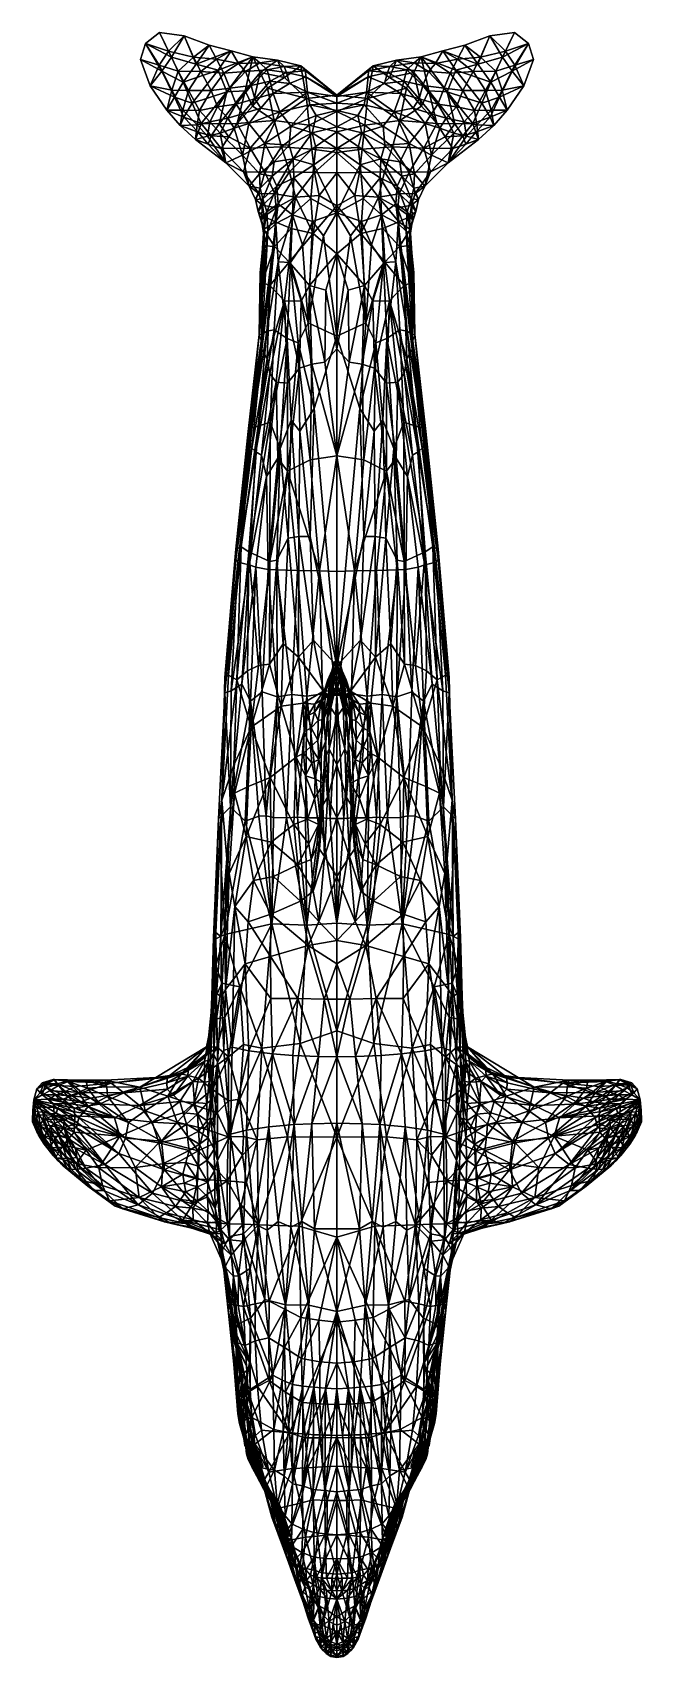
# Model space of a CAD drawing. Extents: x -0.43 to 0.43, y -0.77 to 1.51.
import ezdxf

# ---------------------------------------------------------------- set-up
doc = ezdxf.new("R2010")
doc.units = 0
doc.layers.add('DOLPHIN$LWO', color=1, linetype='CONTINUOUS')

msp = doc.modelspace()

# ---------------------------------------------------------------- linework, layer by layer
at = {"layer": 'DOLPHIN$LWO'}
for points in [[(-0.2318, 1.4705, -0.3706), (-0.2682, 1.4899, -0.3745), (-0.2482, 1.5051, -0.3843)], [(-0.2682, 1.4899, -0.3745), (-0.2357, 1.4788, -0.3578), (-0.2482, 1.5051, -0.3843)], [(-0.2139, 1.5006, -0.3717), (-0.2318, 1.4705, -0.3706), (-0.2482, 1.5051, -0.3843)], [(-0.2357, 1.4788, -0.3578), (-0.2139, 1.5006, -0.3717), (-0.2482, 1.5051, -0.3843)], [(-0.201, 1.4707, -0.3431), (-0.2139, 1.5006, -0.3717), (-0.2357, 1.4788, -0.3578)], [(-0.2318, 1.4705, -0.3706), (-0.2139, 1.5006, -0.3717), (-0.1972, 1.461, -0.36)], [(-0.1972, 1.461, -0.36), (-0.2139, 1.5006, -0.3717), (-0.179, 1.4876, -0.3566)], [(-0.2139, 1.5006, -0.3717), (-0.201, 1.4707, -0.3431), (-0.179, 1.4876, -0.3566)], [(0.2139, 1.5006, -0.3717), (0.1972, 1.461, -0.36), (0.179, 1.4876, -0.3566)], [(0.201, 1.4707, -0.3431), (0.2139, 1.5006, -0.3717), (0.179, 1.4876, -0.3566)], [(0.2139, 1.5006, -0.3717), (0.2318, 1.4705, -0.3706), (0.1972, 1.461, -0.36)], [(0.2139, 1.5006, -0.3717), (0.201, 1.4707, -0.3431), (0.2357, 1.4788, -0.3578)], [(0.2318, 1.4705, -0.3706), (0.2139, 1.5006, -0.3717), (0.2482, 1.5051, -0.3843)], [(0.2139, 1.5006, -0.3717), (0.2357, 1.4788, -0.3578), (0.2482, 1.5051, -0.3843)], [(0.2682, 1.4899, -0.3745), (0.2318, 1.4705, -0.3706), (0.2482, 1.5051, -0.3843)], [(0.2357, 1.4788, -0.3578), (0.2682, 1.4899, -0.3745), (0.2482, 1.5051, -0.3843)], [(-0.2682, 1.4899, -0.3745), (-0.2451, 1.4512, -0.3585), (-0.2748, 1.4672, -0.3586)], [(-0.2487, 1.4593, -0.3457), (-0.2682, 1.4899, -0.3745), (-0.2748, 1.4672, -0.3586)], [(-0.2682, 1.4899, -0.3745), (-0.2318, 1.4705, -0.3706), (-0.2451, 1.4512, -0.3585)], [(-0.2487, 1.4593, -0.3457), (-0.2357, 1.4788, -0.3578), (-0.2682, 1.4899, -0.3745)], [(-0.2357, 1.4788, -0.3578), (-0.2487, 1.4593, -0.3457), (-0.2225, 1.4511, -0.3333)], [(-0.201, 1.4707, -0.3431), (-0.2357, 1.4788, -0.3578), (-0.2225, 1.4511, -0.3333)], [(-0.201, 1.4707, -0.3431), (-0.1687, 1.468, -0.3406), (-0.179, 1.4876, -0.3566)], [(-0.1483, 1.4793, -0.3629), (-0.1972, 1.461, -0.36), (-0.179, 1.4876, -0.3566)], [(-0.1972, 1.461, -0.36), (-0.1483, 1.4793, -0.3629), (-0.1665, 1.4526, -0.3654)], [(-0.1687, 1.468, -0.3406), (-0.1483, 1.4793, -0.3629), (-0.179, 1.4876, -0.3566)], [(-0.1378, 1.4619, -0.3451), (-0.1483, 1.4793, -0.3629), (-0.1687, 1.468, -0.3406)], [(-0.1665, 1.4526, -0.3654), (-0.1483, 1.4793, -0.3629), (-0.1176, 1.4709, -0.3696)], [(-0.1483, 1.4793, -0.3629), (-0.1378, 1.4619, -0.3451), (-0.1176, 1.4709, -0.3696)], [(0.1483, 1.4793, -0.3629), (0.1665, 1.4526, -0.3654), (0.1176, 1.4709, -0.3696)], [(0.1378, 1.4619, -0.3451), (0.1483, 1.4793, -0.3629), (0.1176, 1.4709, -0.3696)], [(0.1483, 1.4793, -0.3629), (0.1378, 1.4619, -0.3451), (0.1687, 1.468, -0.3406)], [(0.1972, 1.461, -0.36), (0.1483, 1.4793, -0.3629), (0.179, 1.4876, -0.3566)], [(0.1483, 1.4793, -0.3629), (0.1687, 1.468, -0.3406), (0.179, 1.4876, -0.3566)], [(0.1483, 1.4793, -0.3629), (0.1972, 1.461, -0.36), (0.1665, 1.4526, -0.3654)], [(0.1687, 1.468, -0.3406), (0.201, 1.4707, -0.3431), (0.179, 1.4876, -0.3566)], [(0.2357, 1.4788, -0.3578), (0.201, 1.4707, -0.3431), (0.2225, 1.4511, -0.3333)], [(0.2487, 1.4593, -0.3457), (0.2357, 1.4788, -0.3578), (0.2225, 1.4511, -0.3333)], [(0.2318, 1.4705, -0.3706), (0.2682, 1.4899, -0.3745), (0.2451, 1.4512, -0.3585)], [(0.2357, 1.4788, -0.3578), (0.2487, 1.4593, -0.3457), (0.2682, 1.4899, -0.3745)], [(0.2451, 1.4512, -0.3585), (0.2682, 1.4899, -0.3745), (0.2748, 1.4672, -0.3586)], [(0.2682, 1.4899, -0.3745), (0.2487, 1.4593, -0.3457), (0.2748, 1.4672, -0.3586)], [(-0.2451, 1.4512, -0.3585), (-0.2614, 1.4307, -0.3382), (-0.2748, 1.4672, -0.3586)], [(-0.2614, 1.4307, -0.3382), (-0.2487, 1.4593, -0.3457), (-0.2748, 1.4672, -0.3586)], [(-0.231, 1.4246, -0.3246), (-0.2487, 1.4593, -0.3457), (-0.2614, 1.4307, -0.3382)], [(-0.2487, 1.4593, -0.3457), (-0.231, 1.4246, -0.3246), (-0.2225, 1.4511, -0.3333)], [(-0.2451, 1.4512, -0.3585), (-0.2318, 1.4705, -0.3706), (-0.2153, 1.4356, -0.3575)], [(-0.2318, 1.4705, -0.3706), (-0.1972, 1.461, -0.36), (-0.2153, 1.4356, -0.3575)], [(-0.1906, 1.4505, -0.3278), (-0.201, 1.4707, -0.3431), (-0.2225, 1.4511, -0.3333)], [(-0.1972, 1.461, -0.36), (-0.1665, 1.4526, -0.3654), (-0.2153, 1.4356, -0.3575)], [(-0.1906, 1.4505, -0.3278), (-0.1687, 1.468, -0.3406), (-0.201, 1.4707, -0.3431)], [(-0.1687, 1.468, -0.3406), (-0.1906, 1.4505, -0.3278), (-0.1585, 1.4484, -0.3246)], [(-0.1378, 1.4619, -0.3451), (-0.1687, 1.468, -0.3406), (-0.1585, 1.4484, -0.3246)], [(-0.1543, 1.4221, -0.3536), (-0.1665, 1.4526, -0.3654), (-0.1176, 1.4709, -0.3696)], [(-0.1282, 1.4507, -0.3236), (-0.1378, 1.4619, -0.3451), (-0.1585, 1.4484, -0.3246)], [(-0.1285, 1.4237, -0.3511), (-0.1543, 1.4221, -0.3536), (-0.1176, 1.4709, -0.3696)], [(-0.1378, 1.4619, -0.3451), (-0.108, 1.4625, -0.3457), (-0.1176, 1.4709, -0.3696)], [(-0.1282, 1.4507, -0.3236), (-0.108, 1.4625, -0.3457), (-0.1378, 1.4619, -0.3451)], [(-0.1074, 1.4491, -0.3609), (-0.1285, 1.4237, -0.3511), (-0.1176, 1.4709, -0.3696)], [(-0.108, 1.4625, -0.3457), (-0.1282, 1.4507, -0.3236), (-0.0979, 1.4528, -0.3227)], [(-0.0831, 1.4664, -0.3615), (-0.1074, 1.4491, -0.3609), (-0.1176, 1.4709, -0.3696)], [(-0.108, 1.4625, -0.3457), (-0.0831, 1.4664, -0.3615), (-0.1176, 1.4709, -0.3696)], [(-0.074, 1.4577, -0.3343), (-0.0831, 1.4664, -0.3615), (-0.108, 1.4625, -0.3457)], [(-0.074, 1.4577, -0.3343), (-0.108, 1.4625, -0.3457), (-0.0979, 1.4528, -0.3227)], [(-0.1074, 1.4491, -0.3609), (-0.0831, 1.4664, -0.3615), (-0.0735, 1.4424, -0.3523)], [(-0.0707, 1.4491, -0.3177), (-0.074, 1.4577, -0.3343), (-0.0979, 1.4528, -0.3227)], [(-0.0735, 1.4424, -0.3523), (-0.0831, 1.4664, -0.3615), (-0.0506, 1.4584, -0.3484)], [(-0.0831, 1.4664, -0.3615), (-0.074, 1.4577, -0.3343), (-0.0506, 1.4584, -0.3484)], [(-0.074, 1.4577, -0.3343), (-0.0441, 1.4515, -0.3329), (-0.0506, 1.4584, -0.3484)], [(-0.0707, 1.4491, -0.3177), (-0.0441, 1.4515, -0.3329), (-0.074, 1.4577, -0.3343)], [(-0.0735, 1.4424, -0.3523), (-0.0506, 1.4584, -0.3484), (-0.0426, 1.4126, -0.3443)], [(-0.0426, 1.4126, -0.3443), (-0.0506, 1.4584, -0.3484), (0, 1.4176, -0.3165)], [(-0.0506, 1.4584, -0.3484), (-0.0441, 1.4515, -0.3329), (0, 1.4176, -0.3165)], [(0.0506, 1.4584, -0.3484), (0.0426, 1.4126, -0.3443), (0, 1.4176, -0.3165)], [(0.0441, 1.4515, -0.3329), (0.0506, 1.4584, -0.3484), (0, 1.4176, -0.3165)], [(0.0506, 1.4584, -0.3484), (0.0735, 1.4424, -0.3523), (0.0426, 1.4126, -0.3443)], [(0.0441, 1.4515, -0.3329), (0.074, 1.4577, -0.3343), (0.0506, 1.4584, -0.3484)], [(0.0441, 1.4515, -0.3329), (0.0707, 1.4491, -0.3177), (0.074, 1.4577, -0.3343)], [(0.0831, 1.4664, -0.3615), (0.0735, 1.4424, -0.3523), (0.0506, 1.4584, -0.3484)], [(0.074, 1.4577, -0.3343), (0.0831, 1.4664, -0.3615), (0.0506, 1.4584, -0.3484)], [(0.074, 1.4577, -0.3343), (0.0707, 1.4491, -0.3177), (0.0979, 1.4528, -0.3227)], [(0.0831, 1.4664, -0.3615), (0.1074, 1.4491, -0.3609), (0.0735, 1.4424, -0.3523)], [(0.0831, 1.4664, -0.3615), (0.074, 1.4577, -0.3343), (0.108, 1.4625, -0.3457)], [(0.108, 1.4625, -0.3457), (0.074, 1.4577, -0.3343), (0.0979, 1.4528, -0.3227)], [(0.1074, 1.4491, -0.3609), (0.0831, 1.4664, -0.3615), (0.1176, 1.4709, -0.3696)], [(0.0831, 1.4664, -0.3615), (0.108, 1.4625, -0.3457), (0.1176, 1.4709, -0.3696)], [(0.1282, 1.4507, -0.3236), (0.108, 1.4625, -0.3457), (0.0979, 1.4528, -0.3227)], [(0.1285, 1.4237, -0.3511), (0.1074, 1.4491, -0.3609), (0.1176, 1.4709, -0.3696)], [(0.108, 1.4625, -0.3457), (0.1378, 1.4619, -0.3451), (0.1176, 1.4709, -0.3696)], [(0.108, 1.4625, -0.3457), (0.1282, 1.4507, -0.3236), (0.1378, 1.4619, -0.3451)], [(0.1665, 1.4526, -0.3654), (0.1543, 1.4221, -0.3536), (0.1176, 1.4709, -0.3696)], [(0.1543, 1.4221, -0.3536), (0.1285, 1.4237, -0.3511), (0.1176, 1.4709, -0.3696)], [(0.1378, 1.4619, -0.3451), (0.1282, 1.4507, -0.3236), (0.1585, 1.4484, -0.3246)], [(0.1687, 1.468, -0.3406), (0.1378, 1.4619, -0.3451), (0.1585, 1.4484, -0.3246)], [(0.1906, 1.4505, -0.3278), (0.1687, 1.468, -0.3406), (0.1585, 1.4484, -0.3246)], [(0.1665, 1.4526, -0.3654), (0.1972, 1.461, -0.36), (0.2153, 1.4356, -0.3575)], [(0.1687, 1.468, -0.3406), (0.1906, 1.4505, -0.3278), (0.201, 1.4707, -0.3431)], [(0.201, 1.4707, -0.3431), (0.1906, 1.4505, -0.3278), (0.2225, 1.4511, -0.3333)], [(0.1972, 1.461, -0.36), (0.2318, 1.4705, -0.3706), (0.2153, 1.4356, -0.3575)], [(0.2318, 1.4705, -0.3706), (0.2451, 1.4512, -0.3585), (0.2153, 1.4356, -0.3575)], [(0.231, 1.4246, -0.3246), (0.2487, 1.4593, -0.3457), (0.2225, 1.4511, -0.3333)], [(0.2487, 1.4593, -0.3457), (0.231, 1.4246, -0.3246), (0.2614, 1.4307, -0.3382)], [(0.2614, 1.4307, -0.3382), (0.2451, 1.4512, -0.3585), (0.2748, 1.4672, -0.3586)], [(0.2487, 1.4593, -0.3457), (0.2614, 1.4307, -0.3382), (0.2748, 1.4672, -0.3586)], [(-0.2614, 1.4307, -0.3382), (-0.2451, 1.4512, -0.3585), (-0.2274, 1.4146, -0.341)], [(-0.2274, 1.4146, -0.341), (-0.2451, 1.4512, -0.3585), (-0.2153, 1.4356, -0.3575)], [(-0.231, 1.4246, -0.3246), (-0.2078, 1.4241, -0.3155), (-0.2225, 1.4511, -0.3333)], [(-0.2028, 1.4062, -0.3436), (-0.2274, 1.4146, -0.341), (-0.2153, 1.4356, -0.3575)], [(-0.2078, 1.4241, -0.3155), (-0.1906, 1.4505, -0.3278), (-0.2225, 1.4511, -0.3333)], [(-0.1665, 1.4526, -0.3654), (-0.2028, 1.4062, -0.3436), (-0.2153, 1.4356, -0.3575)], [(-0.176, 1.4241, -0.3091), (-0.1906, 1.4505, -0.3278), (-0.2078, 1.4241, -0.3155)], [(-0.2028, 1.4062, -0.3436), (-0.1665, 1.4526, -0.3654), (-0.1543, 1.4221, -0.3536)], [(-0.1906, 1.4505, -0.3278), (-0.176, 1.4241, -0.3091), (-0.1585, 1.4484, -0.3246)], [(-0.176, 1.4241, -0.3091), (-0.1498, 1.4273, -0.3095), (-0.1585, 1.4484, -0.3246)], [(-0.1498, 1.4273, -0.3095), (-0.1282, 1.4507, -0.3236), (-0.1585, 1.4484, -0.3246)], [(-0.1199, 1.4311, -0.3069), (-0.1282, 1.4507, -0.3236), (-0.1498, 1.4273, -0.3095)], [(-0.1285, 1.4237, -0.3511), (-0.1074, 1.4491, -0.3609), (-0.1184, 1.402, -0.342)], [(-0.1282, 1.4507, -0.3236), (-0.1199, 1.4311, -0.3069), (-0.0979, 1.4528, -0.3227)], [(-0.1199, 1.4311, -0.3069), (-0.0936, 1.437, -0.3088), (-0.0979, 1.4528, -0.3227)], [(-0.1152, 1.4125, -0.2958), (-0.0936, 1.437, -0.3088), (-0.1199, 1.4311, -0.3069)], [(-0.1184, 1.402, -0.342), (-0.1074, 1.4491, -0.3609), (-0.0973, 1.4273, -0.352)], [(-0.0936, 1.437, -0.3088), (-0.1152, 1.4125, -0.2958), (-0.0892, 1.4196, -0.2965)], [(-0.1074, 1.4491, -0.3609), (-0.0735, 1.4424, -0.3523), (-0.0973, 1.4273, -0.352)], [(-0.0936, 1.437, -0.3088), (-0.0707, 1.4491, -0.3177), (-0.0979, 1.4528, -0.3227)], [(-0.0973, 1.4273, -0.352), (-0.0735, 1.4424, -0.3523), (-0.0426, 1.4126, -0.3443)], [(-0.0664, 1.4337, -0.3033), (-0.0707, 1.4491, -0.3177), (-0.0936, 1.437, -0.3088)], [(-0.0664, 1.4337, -0.3033), (-0.0936, 1.437, -0.3088), (-0.0892, 1.4196, -0.2965)], [(-0.0892, 1.4196, -0.2965), (-0.0414, 1.4217, -0.2912), (-0.0664, 1.4337, -0.3033)], [(-0.0441, 1.4515, -0.3329), (-0.0707, 1.4491, -0.3177), (-0.0437, 1.4429, -0.3143)], [(-0.0707, 1.4491, -0.3177), (-0.0664, 1.4337, -0.3033), (-0.0437, 1.4429, -0.3143)], [(-0.0437, 1.4429, -0.3143), (-0.0664, 1.4337, -0.3033), (-0.0414, 1.4217, -0.2912)], [(-0.0437, 1.4429, -0.3143), (0, 1.4176, -0.3165), (-0.0441, 1.4515, -0.3329)], [(-0.0437, 1.4429, -0.3143), (0, 1.4156, -0.3035), (0, 1.4176, -0.3165)], [(-0.0414, 1.4217, -0.2912), (0, 1.4156, -0.3035), (-0.0437, 1.4429, -0.3143)], [(0, 1.4176, -0.3165), (0.0437, 1.4429, -0.3143), (0.0441, 1.4515, -0.3329)], [(0, 1.4156, -0.3035), (0.0437, 1.4429, -0.3143), (0, 1.4176, -0.3165)], [(0, 1.4156, -0.3035), (0.0414, 1.4217, -0.2912), (0.0437, 1.4429, -0.3143)], [(0.0664, 1.4337, -0.3033), (0.0437, 1.4429, -0.3143), (0.0414, 1.4217, -0.2912)], [(0.0414, 1.4217, -0.2912), (0.0892, 1.4196, -0.2965), (0.0664, 1.4337, -0.3033)], [(0.0735, 1.4424, -0.3523), (0.0973, 1.4273, -0.352), (0.0426, 1.4126, -0.3443)], [(0.0707, 1.4491, -0.3177), (0.0441, 1.4515, -0.3329), (0.0437, 1.4429, -0.3143)], [(0.0664, 1.4337, -0.3033), (0.0707, 1.4491, -0.3177), (0.0437, 1.4429, -0.3143)], [(0.0707, 1.4491, -0.3177), (0.0664, 1.4337, -0.3033), (0.0936, 1.437, -0.3088)], [(0.0936, 1.437, -0.3088), (0.0664, 1.4337, -0.3033), (0.0892, 1.4196, -0.2965)], [(0.0707, 1.4491, -0.3177), (0.0936, 1.437, -0.3088), (0.0979, 1.4528, -0.3227)], [(0.0735, 1.4424, -0.3523), (0.1074, 1.4491, -0.3609), (0.0973, 1.4273, -0.352)], [(0.1152, 1.4125, -0.2958), (0.0936, 1.437, -0.3088), (0.0892, 1.4196, -0.2965)], [(0.0936, 1.437, -0.3088), (0.1199, 1.4311, -0.3069), (0.0979, 1.4528, -0.3227)], [(0.0936, 1.437, -0.3088), (0.1152, 1.4125, -0.2958), (0.1199, 1.4311, -0.3069)], [(0.1074, 1.4491, -0.3609), (0.1184, 1.402, -0.342), (0.0973, 1.4273, -0.352)], [(0.1199, 1.4311, -0.3069), (0.1282, 1.4507, -0.3236), (0.0979, 1.4528, -0.3227)], [(0.1074, 1.4491, -0.3609), (0.1285, 1.4237, -0.3511), (0.1184, 1.402, -0.342)], [(0.1282, 1.4507, -0.3236), (0.1199, 1.4311, -0.3069), (0.1498, 1.4273, -0.3095)], [(0.1282, 1.4507, -0.3236), (0.1498, 1.4273, -0.3095), (0.1585, 1.4484, -0.3246)], [(0.1498, 1.4273, -0.3095), (0.176, 1.4241, -0.3091), (0.1585, 1.4484, -0.3246)], [(0.1665, 1.4526, -0.3654), (0.2028, 1.4062, -0.3436), (0.1543, 1.4221, -0.3536)], [(0.176, 1.4241, -0.3091), (0.1906, 1.4505, -0.3278), (0.1585, 1.4484, -0.3246)], [(0.2028, 1.4062, -0.3436), (0.1665, 1.4526, -0.3654), (0.2153, 1.4356, -0.3575)], [(0.1906, 1.4505, -0.3278), (0.176, 1.4241, -0.3091), (0.2078, 1.4241, -0.3155)], [(0.1906, 1.4505, -0.3278), (0.2078, 1.4241, -0.3155), (0.2225, 1.4511, -0.3333)], [(0.2274, 1.4146, -0.341), (0.2028, 1.4062, -0.3436), (0.2153, 1.4356, -0.3575)], [(0.2078, 1.4241, -0.3155), (0.231, 1.4246, -0.3246), (0.2225, 1.4511, -0.3333)], [(0.2451, 1.4512, -0.3585), (0.2274, 1.4146, -0.341), (0.2153, 1.4356, -0.3575)], [(0.2451, 1.4512, -0.3585), (0.2614, 1.4307, -0.3382), (0.2274, 1.4146, -0.341)], [(-0.2614, 1.4307, -0.3382), (-0.2274, 1.4146, -0.341), (-0.2383, 1.3963, -0.3199)], [(-0.231, 1.4246, -0.3246), (-0.2614, 1.4307, -0.3382), (-0.2383, 1.3963, -0.3199)], [(-0.2156, 1.3964, -0.3094), (-0.231, 1.4246, -0.3246), (-0.2383, 1.3963, -0.3199)], [(-0.2274, 1.4146, -0.341), (-0.2143, 1.3868, -0.3241), (-0.2383, 1.3963, -0.3199)], [(-0.2156, 1.3964, -0.3094), (-0.2078, 1.4241, -0.3155), (-0.231, 1.4246, -0.3246)], [(-0.2274, 1.4146, -0.341), (-0.2028, 1.4062, -0.3436), (-0.2143, 1.3868, -0.3241)], [(-0.2078, 1.4241, -0.3155), (-0.2156, 1.3964, -0.3094), (-0.1925, 1.3961, -0.2998)], [(-0.176, 1.4241, -0.3091), (-0.2078, 1.4241, -0.3155), (-0.1925, 1.3961, -0.2998)], [(-0.2028, 1.4062, -0.3436), (-0.1543, 1.4221, -0.3536), (-0.1899, 1.3781, -0.3271)], [(-0.167, 1.401, -0.2968), (-0.176, 1.4241, -0.3091), (-0.1925, 1.3961, -0.2998)], [(-0.1543, 1.4221, -0.3536), (-0.1648, 1.3774, -0.3288), (-0.1899, 1.3781, -0.3271)], [(-0.167, 1.401, -0.2968), (-0.1498, 1.4273, -0.3095), (-0.176, 1.4241, -0.3091)], [(-0.1498, 1.4273, -0.3095), (-0.167, 1.401, -0.2968), (-0.141, 1.4051, -0.2957)], [(-0.1648, 1.3774, -0.3288), (-0.1285, 1.4237, -0.3511), (-0.1395, 1.3777, -0.3292)], [(-0.1543, 1.4221, -0.3536), (-0.1285, 1.4237, -0.3511), (-0.1648, 1.3774, -0.3288)], [(-0.1199, 1.4311, -0.3069), (-0.1498, 1.4273, -0.3095), (-0.141, 1.4051, -0.2957)], [(-0.1152, 1.4125, -0.2958), (-0.1199, 1.4311, -0.3069), (-0.141, 1.4051, -0.2957)], [(-0.1323, 1.3914, -0.2859), (-0.1152, 1.4125, -0.2958), (-0.141, 1.4051, -0.2957)], [(-0.1285, 1.4237, -0.3511), (-0.1184, 1.402, -0.342), (-0.1395, 1.3777, -0.3292)], [(-0.1066, 1.3995, -0.285), (-0.1152, 1.4125, -0.2958), (-0.1323, 1.3914, -0.2859)], [(-0.1184, 1.402, -0.342), (-0.0973, 1.4273, -0.352), (-0.0879, 1.3819, -0.3357)], [(-0.1152, 1.4125, -0.2958), (-0.1066, 1.3995, -0.285), (-0.0892, 1.4196, -0.2965)], [(-0.0892, 1.4196, -0.2965), (-0.1066, 1.3995, -0.285), (-0.0798, 1.3942, -0.2746)], [(-0.0879, 1.3819, -0.3357), (-0.0973, 1.4273, -0.352), (-0.0426, 1.4126, -0.3443)], [(-0.0798, 1.3942, -0.2746), (-0.0414, 1.4217, -0.2912), (-0.0892, 1.4196, -0.2965)], [(-0.0879, 1.3819, -0.3357), (-0.0426, 1.4126, -0.3443), (-0.0391, 1.3754, -0.3341)], [(-0.0798, 1.3942, -0.2746), (-0.0378, 1.404, -0.2696), (-0.0414, 1.4217, -0.2912)], [(-0.0426, 1.4126, -0.3443), (0, 1.4176, -0.3165), (0, 1.3947, -0.3156)], [(-0.0391, 1.3754, -0.3341), (-0.0426, 1.4126, -0.3443), (0, 1.3947, -0.3156)], [(-0.0414, 1.4217, -0.2912), (0, 1.4064, -0.2864), (0, 1.4156, -0.3035)], [(-0.0378, 1.404, -0.2696), (0, 1.4064, -0.2864), (-0.0414, 1.4217, -0.2912)], [(0, 1.4064, -0.2864), (0.0414, 1.4217, -0.2912), (0, 1.4156, -0.3035)], [(0, 1.4064, -0.2864), (0.0378, 1.404, -0.2696), (0.0414, 1.4217, -0.2912)], [(0, 1.4176, -0.3165), (0.0426, 1.4126, -0.3443), (0, 1.3947, -0.3156)], [(0.0426, 1.4126, -0.3443), (0.0391, 1.3754, -0.3341), (0, 1.3947, -0.3156)], [(0.0378, 1.404, -0.2696), (0.0798, 1.3942, -0.2746), (0.0414, 1.4217, -0.2912)], [(0.0426, 1.4126, -0.3443), (0.0879, 1.3819, -0.3357), (0.0391, 1.3754, -0.3341)], [(0.0414, 1.4217, -0.2912), (0.0798, 1.3942, -0.2746), (0.0892, 1.4196, -0.2965)], [(0.0973, 1.4273, -0.352), (0.0879, 1.3819, -0.3357), (0.0426, 1.4126, -0.3443)], [(0.1066, 1.3995, -0.285), (0.0892, 1.4196, -0.2965), (0.0798, 1.3942, -0.2746)], [(0.0973, 1.4273, -0.352), (0.1184, 1.402, -0.342), (0.0879, 1.3819, -0.3357)], [(0.1066, 1.3995, -0.285), (0.1152, 1.4125, -0.2958), (0.0892, 1.4196, -0.2965)], [(0.1152, 1.4125, -0.2958), (0.1066, 1.3995, -0.285), (0.1323, 1.3914, -0.2859)], [(0.1199, 1.4311, -0.3069), (0.1152, 1.4125, -0.2958), (0.141, 1.4051, -0.2957)], [(0.1152, 1.4125, -0.2958), (0.1323, 1.3914, -0.2859), (0.141, 1.4051, -0.2957)], [(0.1184, 1.402, -0.342), (0.1285, 1.4237, -0.3511), (0.1395, 1.3777, -0.3292)], [(0.1498, 1.4273, -0.3095), (0.1199, 1.4311, -0.3069), (0.141, 1.4051, -0.2957)], [(0.1285, 1.4237, -0.3511), (0.1648, 1.3774, -0.3288), (0.1395, 1.3777, -0.3292)], [(0.1285, 1.4237, -0.3511), (0.1543, 1.4221, -0.3536), (0.1648, 1.3774, -0.3288)], [(0.167, 1.401, -0.2968), (0.1498, 1.4273, -0.3095), (0.141, 1.4051, -0.2957)], [(0.1498, 1.4273, -0.3095), (0.167, 1.401, -0.2968), (0.176, 1.4241, -0.3091)], [(0.1543, 1.4221, -0.3536), (0.2028, 1.4062, -0.3436), (0.1899, 1.3781, -0.3271)], [(0.1648, 1.3774, -0.3288), (0.1543, 1.4221, -0.3536), (0.1899, 1.3781, -0.3271)], [(0.176, 1.4241, -0.3091), (0.167, 1.401, -0.2968), (0.1925, 1.3961, -0.2998)], [(0.2078, 1.4241, -0.3155), (0.176, 1.4241, -0.3091), (0.1925, 1.3961, -0.2998)], [(0.2156, 1.3964, -0.3094), (0.2078, 1.4241, -0.3155), (0.1925, 1.3961, -0.2998)], [(0.2028, 1.4062, -0.3436), (0.2274, 1.4146, -0.341), (0.2143, 1.3868, -0.3241)], [(0.2078, 1.4241, -0.3155), (0.2156, 1.3964, -0.3094), (0.231, 1.4246, -0.3246)], [(0.2143, 1.3868, -0.3241), (0.2274, 1.4146, -0.341), (0.2383, 1.3963, -0.3199)], [(0.231, 1.4246, -0.3246), (0.2156, 1.3964, -0.3094), (0.2383, 1.3963, -0.3199)], [(0.2274, 1.4146, -0.341), (0.2614, 1.4307, -0.3382), (0.2383, 1.3963, -0.3199)], [(0.2614, 1.4307, -0.3382), (0.231, 1.4246, -0.3246), (0.2383, 1.3963, -0.3199)], [(-0.2195, 1.3752, -0.3084), (-0.2156, 1.3964, -0.3094), (-0.2383, 1.3963, -0.3199)], [(-0.2143, 1.3868, -0.3241), (-0.2195, 1.3752, -0.3084), (-0.2383, 1.3963, -0.3199)], [(-0.1958, 1.3762, -0.2974), (-0.2156, 1.3964, -0.3094), (-0.2195, 1.3752, -0.3084)], [(-0.2195, 1.3752, -0.3084), (-0.2143, 1.3868, -0.3241), (-0.1944, 1.3658, -0.3137)], [(-0.2156, 1.3964, -0.3094), (-0.1958, 1.3762, -0.2974), (-0.1925, 1.3961, -0.2998)], [(-0.2143, 1.3868, -0.3241), (-0.2028, 1.4062, -0.3436), (-0.1899, 1.3781, -0.3271)], [(-0.1944, 1.3658, -0.3137), (-0.2143, 1.3868, -0.3241), (-0.1899, 1.3781, -0.3271)], [(-0.1958, 1.3762, -0.2974), (-0.1781, 1.3802, -0.2898), (-0.1925, 1.3961, -0.2998)], [(-0.1781, 1.3802, -0.2898), (-0.167, 1.401, -0.2968), (-0.1925, 1.3961, -0.2998)], [(-0.1528, 1.3855, -0.286), (-0.167, 1.401, -0.2968), (-0.1781, 1.3802, -0.2898)], [(-0.167, 1.401, -0.2968), (-0.1528, 1.3855, -0.286), (-0.141, 1.4051, -0.2957)], [(-0.1528, 1.3855, -0.286), (-0.1323, 1.3914, -0.2859), (-0.141, 1.4051, -0.2957)], [(-0.1437, 1.3712, -0.2774), (-0.1323, 1.3914, -0.2859), (-0.1528, 1.3855, -0.286)], [(-0.1323, 1.3914, -0.2859), (-0.1437, 1.3712, -0.2774), (-0.1235, 1.3777, -0.2762)], [(-0.1395, 1.3777, -0.3292), (-0.1184, 1.402, -0.342), (-0.0879, 1.3819, -0.3357)], [(-0.1066, 1.3995, -0.285), (-0.1323, 1.3914, -0.2859), (-0.1235, 1.3777, -0.2762)], [(-0.1235, 1.3777, -0.2762), (-0.0798, 1.3942, -0.2746), (-0.1066, 1.3995, -0.285)], [(-0.101, 1.35, -0.2569), (-0.0798, 1.3942, -0.2746), (-0.1235, 1.3777, -0.2762)], [(-0.101, 1.35, -0.2569), (-0.0645, 1.3743, -0.2523), (-0.0798, 1.3942, -0.2746)], [(-0.0645, 1.3743, -0.2523), (-0.0378, 1.404, -0.2696), (-0.0798, 1.3942, -0.2746)], [(-0.0645, 1.3743, -0.2523), (-0.029, 1.3889, -0.2462), (-0.0378, 1.404, -0.2696)], [(-0.0348, 1.3647, -0.2231), (-0.029, 1.3889, -0.2462), (-0.0645, 1.3743, -0.2523)], [(-0.0391, 1.3754, -0.3341), (0, 1.3947, -0.3156), (0, 1.366, -0.3131)], [(-0.0378, 1.404, -0.2696), (0, 1.3961, -0.2686), (0, 1.4064, -0.2864)], [(-0.029, 1.3889, -0.2462), (0, 1.3961, -0.2686), (-0.0378, 1.404, -0.2696)], [(-0.029, 1.3889, -0.2462), (-0.0348, 1.3647, -0.2231), (0, 1.3731, -0.2327)], [(-0.029, 1.3889, -0.2462), (0, 1.3731, -0.2327), (0, 1.3961, -0.2686)], [(0, 1.3961, -0.2686), (0.0378, 1.404, -0.2696), (0, 1.4064, -0.2864)], [(0, 1.3961, -0.2686), (0.029, 1.3889, -0.2462), (0.0378, 1.404, -0.2696)], [(0, 1.3731, -0.2327), (0.029, 1.3889, -0.2462), (0, 1.3961, -0.2686)], [(0, 1.3947, -0.3156), (0.0391, 1.3754, -0.3341), (0, 1.366, -0.3131)], [(0.0348, 1.3647, -0.2231), (0.029, 1.3889, -0.2462), (0, 1.3731, -0.2327)], [(0.029, 1.3889, -0.2462), (0.0645, 1.3743, -0.2523), (0.0378, 1.404, -0.2696)], [(0.029, 1.3889, -0.2462), (0.0348, 1.3647, -0.2231), (0.0645, 1.3743, -0.2523)], [(0.0378, 1.404, -0.2696), (0.0645, 1.3743, -0.2523), (0.0798, 1.3942, -0.2746)], [(0.0645, 1.3743, -0.2523), (0.101, 1.35, -0.2569), (0.0798, 1.3942, -0.2746)], [(0.0798, 1.3942, -0.2746), (0.1235, 1.3777, -0.2762), (0.1066, 1.3995, -0.285)], [(0.0798, 1.3942, -0.2746), (0.101, 1.35, -0.2569), (0.1235, 1.3777, -0.2762)], [(0.1184, 1.402, -0.342), (0.1395, 1.3777, -0.3292), (0.0879, 1.3819, -0.3357)], [(0.1323, 1.3914, -0.2859), (0.1066, 1.3995, -0.285), (0.1235, 1.3777, -0.2762)], [(0.1437, 1.3712, -0.2774), (0.1323, 1.3914, -0.2859), (0.1235, 1.3777, -0.2762)], [(0.1323, 1.3914, -0.2859), (0.1528, 1.3855, -0.286), (0.141, 1.4051, -0.2957)], [(0.1323, 1.3914, -0.2859), (0.1437, 1.3712, -0.2774), (0.1528, 1.3855, -0.286)], [(0.1528, 1.3855, -0.286), (0.167, 1.401, -0.2968), (0.141, 1.4051, -0.2957)], [(0.167, 1.401, -0.2968), (0.1528, 1.3855, -0.286), (0.1781, 1.3802, -0.2898)], [(0.167, 1.401, -0.2968), (0.1781, 1.3802, -0.2898), (0.1925, 1.3961, -0.2998)], [(0.1781, 1.3802, -0.2898), (0.1958, 1.3762, -0.2974), (0.1925, 1.3961, -0.2998)], [(0.2028, 1.4062, -0.3436), (0.2143, 1.3868, -0.3241), (0.1899, 1.3781, -0.3271)], [(0.2143, 1.3868, -0.3241), (0.1944, 1.3658, -0.3137), (0.1899, 1.3781, -0.3271)], [(0.1958, 1.3762, -0.2974), (0.2156, 1.3964, -0.3094), (0.1925, 1.3961, -0.2998)], [(0.2143, 1.3868, -0.3241), (0.2195, 1.3752, -0.3084), (0.1944, 1.3658, -0.3137)], [(0.2156, 1.3964, -0.3094), (0.1958, 1.3762, -0.2974), (0.2195, 1.3752, -0.3084)], [(0.2195, 1.3752, -0.3084), (0.2143, 1.3868, -0.3241), (0.2383, 1.3963, -0.3199)], [(0.2156, 1.3964, -0.3094), (0.2195, 1.3752, -0.3084), (0.2383, 1.3963, -0.3199)], [(-0.1958, 1.3762, -0.2974), (-0.2195, 1.3752, -0.3084), (-0.1981, 1.3557, -0.298)], [(-0.2195, 1.3752, -0.3084), (-0.1944, 1.3658, -0.3137), (-0.1981, 1.3557, -0.298)], [(-0.181, 1.36, -0.2888), (-0.1958, 1.3762, -0.2974), (-0.1981, 1.3557, -0.298)], [(-0.1944, 1.3658, -0.3137), (-0.1802, 1.3491, -0.3047), (-0.1981, 1.3557, -0.298)], [(-0.181, 1.36, -0.2888), (-0.1781, 1.3802, -0.2898), (-0.1958, 1.3762, -0.2974)], [(-0.176, 1.3605, -0.3189), (-0.1944, 1.3658, -0.3137), (-0.1899, 1.3781, -0.3271)], [(-0.1944, 1.3658, -0.3137), (-0.176, 1.3605, -0.3189), (-0.1802, 1.3491, -0.3047)], [(-0.1648, 1.3774, -0.3288), (-0.176, 1.3605, -0.3189), (-0.1899, 1.3781, -0.3271)], [(-0.1781, 1.3802, -0.2898), (-0.181, 1.36, -0.2888), (-0.1634, 1.3642, -0.2805)], [(-0.1634, 1.3642, -0.2805), (-0.181, 1.36, -0.2888), (-0.1556, 1.3229, -0.2813)], [(-0.1528, 1.3855, -0.286), (-0.1781, 1.3802, -0.2898), (-0.1634, 1.3642, -0.2805)], [(-0.176, 1.3605, -0.3189), (-0.1648, 1.3774, -0.3288), (-0.1512, 1.3594, -0.3217)], [(-0.1512, 1.3594, -0.3217), (-0.1648, 1.3774, -0.3288), (-0.1395, 1.3777, -0.3292)], [(-0.1437, 1.3712, -0.2774), (-0.1528, 1.3855, -0.286), (-0.1634, 1.3642, -0.2805)], [(-0.1634, 1.3642, -0.2805), (-0.1321, 1.3338, -0.2646), (-0.1437, 1.3712, -0.2774)], [(-0.1556, 1.3229, -0.2813), (-0.1321, 1.3338, -0.2646), (-0.1634, 1.3642, -0.2805)], [(-0.1512, 1.3594, -0.3217), (-0.1395, 1.3777, -0.3292), (-0.1214, 1.3432, -0.3166)], [(-0.1235, 1.3777, -0.2762), (-0.1437, 1.3712, -0.2774), (-0.1321, 1.3338, -0.2646)], [(-0.1214, 1.3432, -0.3166), (-0.1395, 1.3777, -0.3292), (-0.0879, 1.3819, -0.3357)], [(-0.1321, 1.3338, -0.2646), (-0.101, 1.35, -0.2569), (-0.1235, 1.3777, -0.2762)], [(-0.1214, 1.3432, -0.3166), (-0.0879, 1.3819, -0.3357), (-0.0776, 1.3452, -0.3239)], [(-0.0669, 1.3477, -0.2348), (-0.0645, 1.3743, -0.2523), (-0.101, 1.35, -0.2569)], [(-0.0776, 1.3452, -0.3239), (-0.0879, 1.3819, -0.3357), (-0.0391, 1.3754, -0.3341)], [(-0.0776, 1.3452, -0.3239), (-0.0391, 1.3754, -0.3341), (-0.0351, 1.342, -0.3273)], [(-0.0645, 1.3743, -0.2523), (-0.0669, 1.3477, -0.2348), (-0.0348, 1.3647, -0.2231)], [(-0.0348, 1.3647, -0.2231), (-0.0669, 1.3477, -0.2348), (-0.0615, 1.3286, -0.2149)], [(-0.0348, 1.3647, -0.2231), (-0.0615, 1.3286, -0.2149), (-0.0296, 1.3443, -0.2003)], [(-0.0351, 1.342, -0.3273), (-0.0391, 1.3754, -0.3341), (0, 1.366, -0.3131)], [(-0.0351, 1.342, -0.3273), (0, 1.366, -0.3131), (0, 1.3373, -0.3128)], [(0, 1.343, -0.2031), (0, 1.3731, -0.2327), (-0.0348, 1.3647, -0.2231)], [(-0.0348, 1.3647, -0.2231), (-0.0296, 1.3443, -0.2003), (0, 1.343, -0.2031)], [(0.0391, 1.3754, -0.3341), (0.0351, 1.342, -0.3273), (0, 1.366, -0.3131)], [(0, 1.3731, -0.2327), (0, 1.343, -0.2031), (0.0348, 1.3647, -0.2231)], [(0, 1.366, -0.3131), (0.0351, 1.342, -0.3273), (0, 1.3373, -0.3128)], [(0.0296, 1.3443, -0.2003), (0.0348, 1.3647, -0.2231), (0, 1.343, -0.2031)], [(0.0615, 1.3286, -0.2149), (0.0348, 1.3647, -0.2231), (0.0296, 1.3443, -0.2003)], [(0.0669, 1.3477, -0.2348), (0.0645, 1.3743, -0.2523), (0.0348, 1.3647, -0.2231)], [(0.0669, 1.3477, -0.2348), (0.0348, 1.3647, -0.2231), (0.0615, 1.3286, -0.2149)], [(0.0391, 1.3754, -0.3341), (0.0776, 1.3452, -0.3239), (0.0351, 1.342, -0.3273)], [(0.0879, 1.3819, -0.3357), (0.0776, 1.3452, -0.3239), (0.0391, 1.3754, -0.3341)], [(0.0645, 1.3743, -0.2523), (0.0669, 1.3477, -0.2348), (0.101, 1.35, -0.2569)], [(0.0879, 1.3819, -0.3357), (0.1214, 1.3432, -0.3166), (0.0776, 1.3452, -0.3239)], [(0.1395, 1.3777, -0.3292), (0.1214, 1.3432, -0.3166), (0.0879, 1.3819, -0.3357)], [(0.101, 1.35, -0.2569), (0.1321, 1.3338, -0.2646), (0.1235, 1.3777, -0.2762)], [(0.1395, 1.3777, -0.3292), (0.1512, 1.3594, -0.3217), (0.1214, 1.3432, -0.3166)], [(0.1437, 1.3712, -0.2774), (0.1235, 1.3777, -0.2762), (0.1321, 1.3338, -0.2646)], [(0.1321, 1.3338, -0.2646), (0.1634, 1.3642, -0.2805), (0.1437, 1.3712, -0.2774)], [(0.1321, 1.3338, -0.2646), (0.1556, 1.3229, -0.2813), (0.1634, 1.3642, -0.2805)], [(0.1648, 1.3774, -0.3288), (0.1512, 1.3594, -0.3217), (0.1395, 1.3777, -0.3292)], [(0.1528, 1.3855, -0.286), (0.1437, 1.3712, -0.2774), (0.1634, 1.3642, -0.2805)], [(0.1648, 1.3774, -0.3288), (0.176, 1.3605, -0.3189), (0.1512, 1.3594, -0.3217)], [(0.1781, 1.3802, -0.2898), (0.1528, 1.3855, -0.286), (0.1634, 1.3642, -0.2805)], [(0.181, 1.36, -0.2888), (0.1634, 1.3642, -0.2805), (0.1556, 1.3229, -0.2813)], [(0.181, 1.36, -0.2888), (0.1781, 1.3802, -0.2898), (0.1634, 1.3642, -0.2805)], [(0.176, 1.3605, -0.3189), (0.1648, 1.3774, -0.3288), (0.1899, 1.3781, -0.3271)], [(0.1944, 1.3658, -0.3137), (0.176, 1.3605, -0.3189), (0.1899, 1.3781, -0.3271)], [(0.176, 1.3605, -0.3189), (0.1944, 1.3658, -0.3137), (0.1802, 1.3491, -0.3047)], [(0.1781, 1.3802, -0.2898), (0.181, 1.36, -0.2888), (0.1958, 1.3762, -0.2974)], [(0.1802, 1.3491, -0.3047), (0.1944, 1.3658, -0.3137), (0.1981, 1.3557, -0.298)], [(0.1958, 1.3762, -0.2974), (0.181, 1.36, -0.2888), (0.1981, 1.3557, -0.298)], [(0.1944, 1.3658, -0.3137), (0.2195, 1.3752, -0.3084), (0.1981, 1.3557, -0.298)], [(0.2195, 1.3752, -0.3084), (0.1958, 1.3762, -0.2974), (0.1981, 1.3557, -0.298)], [(-0.1981, 1.3557, -0.298), (-0.1556, 1.3229, -0.2813), (-0.181, 1.36, -0.2888)], [(-0.1981, 1.3557, -0.298), (-0.1802, 1.3491, -0.3047), (-0.1556, 1.3229, -0.2813)], [(-0.1802, 1.3491, -0.3047), (-0.176, 1.3605, -0.3189), (-0.162, 1.3431, -0.3106)], [(-0.162, 1.3431, -0.3106), (-0.1556, 1.3229, -0.2813), (-0.1802, 1.3491, -0.3047)], [(-0.176, 1.3605, -0.3189), (-0.1512, 1.3594, -0.3217), (-0.162, 1.3431, -0.3106)], [(-0.162, 1.3431, -0.3106), (-0.1512, 1.3594, -0.3217), (-0.1214, 1.3432, -0.3166)], [(-0.131, 1.3103, -0.2961), (-0.162, 1.3431, -0.3106), (-0.1214, 1.3432, -0.3166)], [(-0.1556, 1.3229, -0.2813), (-0.162, 1.3431, -0.3106), (-0.131, 1.3103, -0.2961)], [(-0.1085, 1.3077, -0.2494), (-0.101, 1.35, -0.2569), (-0.1321, 1.3338, -0.2646)], [(-0.131, 1.3103, -0.2961), (-0.1214, 1.3432, -0.3166), (-0.1008, 1.3098, -0.3053)], [(-0.1008, 1.3098, -0.3053), (-0.1214, 1.3432, -0.3166), (-0.0776, 1.3452, -0.3239)], [(-0.1085, 1.3077, -0.2494), (-0.0878, 1.3242, -0.2397), (-0.101, 1.35, -0.2569)], [(-0.101, 1.35, -0.2569), (-0.0878, 1.3242, -0.2397), (-0.0669, 1.3477, -0.2348)], [(-0.1008, 1.3098, -0.3053), (-0.0776, 1.3452, -0.3239), (-0.0663, 1.3102, -0.3152)], [(-0.0615, 1.3286, -0.2149), (-0.0669, 1.3477, -0.2348), (-0.0878, 1.3242, -0.2397)], [(-0.0663, 1.3102, -0.3152), (-0.0776, 1.3452, -0.3239), (-0.0351, 1.342, -0.3273)], [(-0.0663, 1.3102, -0.3152), (-0.0351, 1.342, -0.3273), (-0.0313, 1.3096, -0.3228)], [(-0.0326, 1.3199, -0.1831), (-0.0296, 1.3443, -0.2003), (-0.0615, 1.3286, -0.2149)], [(-0.0313, 1.3096, -0.3228), (-0.0351, 1.342, -0.3273), (0, 1.3373, -0.3128)], [(-0.0296, 1.3443, -0.2003), (-0.0326, 1.3199, -0.1831), (0, 1.343, -0.2031)], [(0, 1.253, -0.1425), (0, 1.343, -0.2031), (-0.0326, 1.3199, -0.1831)], [(0.0326, 1.3199, -0.1831), (0.0296, 1.3443, -0.2003), (0, 1.343, -0.2031)], [(0, 1.343, -0.2031), (0, 1.253, -0.1425), (0.0326, 1.3199, -0.1831)], [(0.0351, 1.342, -0.3273), (0.0313, 1.3096, -0.3228), (0, 1.3373, -0.3128)], [(0.0296, 1.3443, -0.2003), (0.0326, 1.3199, -0.1831), (0.0615, 1.3286, -0.2149)], [(0.0351, 1.342, -0.3273), (0.0663, 1.3102, -0.3152), (0.0313, 1.3096, -0.3228)], [(0.0776, 1.3452, -0.3239), (0.0663, 1.3102, -0.3152), (0.0351, 1.342, -0.3273)], [(0.0669, 1.3477, -0.2348), (0.0615, 1.3286, -0.2149), (0.0878, 1.3242, -0.2397)], [(0.0776, 1.3452, -0.3239), (0.1008, 1.3098, -0.3053), (0.0663, 1.3102, -0.3152)], [(0.0878, 1.3242, -0.2397), (0.101, 1.35, -0.2569), (0.0669, 1.3477, -0.2348)], [(0.1214, 1.3432, -0.3166), (0.1008, 1.3098, -0.3053), (0.0776, 1.3452, -0.3239)], [(0.0878, 1.3242, -0.2397), (0.1085, 1.3077, -0.2494), (0.101, 1.35, -0.2569)], [(0.1214, 1.3432, -0.3166), (0.131, 1.3103, -0.2961), (0.1008, 1.3098, -0.3053)], [(0.101, 1.35, -0.2569), (0.1085, 1.3077, -0.2494), (0.1321, 1.3338, -0.2646)], [(0.1512, 1.3594, -0.3217), (0.162, 1.3431, -0.3106), (0.1214, 1.3432, -0.3166)], [(0.162, 1.3431, -0.3106), (0.131, 1.3103, -0.2961), (0.1214, 1.3432, -0.3166)], [(0.162, 1.3431, -0.3106), (0.1556, 1.3229, -0.2813), (0.131, 1.3103, -0.2961)], [(0.1512, 1.3594, -0.3217), (0.176, 1.3605, -0.3189), (0.162, 1.3431, -0.3106)], [(0.1556, 1.3229, -0.2813), (0.1981, 1.3557, -0.298), (0.181, 1.36, -0.2888)], [(0.1802, 1.3491, -0.3047), (0.1981, 1.3557, -0.298), (0.1556, 1.3229, -0.2813)], [(0.1556, 1.3229, -0.2813), (0.162, 1.3431, -0.3106), (0.1802, 1.3491, -0.3047)], [(0.176, 1.3605, -0.3189), (0.1802, 1.3491, -0.3047), (0.162, 1.3431, -0.3106)], [(-0.1231, 1.2904, -0.2638), (-0.1321, 1.3338, -0.2646), (-0.1556, 1.3229, -0.2813)], [(-0.1231, 1.2904, -0.2638), (-0.1556, 1.3229, -0.2813), (-0.131, 1.3103, -0.2961)], [(-0.1231, 1.2904, -0.2638), (-0.1085, 1.3077, -0.2494), (-0.1321, 1.3338, -0.2646)], [(-0.0909, 1.3042, -0.2312), (-0.0878, 1.3242, -0.2397), (-0.1085, 1.3077, -0.2494)], [(-0.0615, 1.3286, -0.2149), (-0.0909, 1.3042, -0.2312), (-0.084, 1.2905, -0.2103)], [(-0.0878, 1.3242, -0.2397), (-0.0909, 1.3042, -0.2312), (-0.0615, 1.3286, -0.2149)], [(-0.0615, 1.3286, -0.2149), (-0.084, 1.2905, -0.2103), (-0.0602, 1.302, -0.1895)], [(-0.0615, 1.3286, -0.2149), (-0.0602, 1.302, -0.1895), (-0.0326, 1.3199, -0.1831)], [(-0.0364, 1.2729, -0.1516), (-0.0326, 1.3199, -0.1831), (-0.0602, 1.302, -0.1895)], [(-0.0326, 1.3199, -0.1831), (-0.0364, 1.2729, -0.1516), (0, 1.253, -0.1425)], [(-0.0313, 1.3096, -0.3228), (0, 1.3373, -0.3128), (0, 1.3088, -0.3133)], [(0, 1.3373, -0.3128), (0.0313, 1.3096, -0.3228), (0, 1.3088, -0.3133)], [(0.0364, 1.2729, -0.1516), (0.0326, 1.3199, -0.1831), (0, 1.253, -0.1425)], [(0.0602, 1.302, -0.1895), (0.0615, 1.3286, -0.2149), (0.0326, 1.3199, -0.1831)], [(0.0326, 1.3199, -0.1831), (0.0364, 1.2729, -0.1516), (0.0602, 1.302, -0.1895)], [(0.084, 1.2905, -0.2103), (0.0615, 1.3286, -0.2149), (0.0602, 1.302, -0.1895)], [(0.0909, 1.3042, -0.2312), (0.0615, 1.3286, -0.2149), (0.084, 1.2905, -0.2103)], [(0.0909, 1.3042, -0.2312), (0.0878, 1.3242, -0.2397), (0.0615, 1.3286, -0.2149)], [(0.0878, 1.3242, -0.2397), (0.0909, 1.3042, -0.2312), (0.1085, 1.3077, -0.2494)], [(0.1085, 1.3077, -0.2494), (0.1231, 1.2904, -0.2638), (0.1321, 1.3338, -0.2646)], [(0.1321, 1.3338, -0.2646), (0.1231, 1.2904, -0.2638), (0.1556, 1.3229, -0.2813)], [(0.1556, 1.3229, -0.2813), (0.1231, 1.2904, -0.2638), (0.131, 1.3103, -0.2961)], [(-0.1231, 1.2904, -0.2638), (-0.131, 1.3103, -0.2961), (-0.1095, 1.2799, -0.2827)], [(-0.1095, 1.2799, -0.2827), (-0.131, 1.3103, -0.2961), (-0.1008, 1.3098, -0.3053)], [(-0.1074, 1.2876, -0.2436), (-0.1085, 1.3077, -0.2494), (-0.1231, 1.2904, -0.2638)], [(-0.1095, 1.2799, -0.2827), (-0.1008, 1.3098, -0.3053), (-0.0868, 1.2794, -0.2958)], [(-0.1085, 1.3077, -0.2494), (-0.1074, 1.2876, -0.2436), (-0.0909, 1.3042, -0.2312)], [(-0.0909, 1.3042, -0.2312), (-0.1074, 1.2876, -0.2436), (-0.1036, 1.2725, -0.2328)], [(-0.0909, 1.3042, -0.2312), (-0.1036, 1.2725, -0.2328), (-0.084, 1.2905, -0.2103)], [(-0.0868, 1.2794, -0.2958), (-0.1008, 1.3098, -0.3053), (-0.0663, 1.3102, -0.3152)], [(-0.0868, 1.2794, -0.2958), (-0.0663, 1.3102, -0.3152), (-0.058, 1.2749, -0.3084)], [(-0.084, 1.2905, -0.2103), (-0.0825, 1.2657, -0.1918), (-0.0602, 1.302, -0.1895)], [(-0.0625, 1.2502, -0.1572), (-0.0602, 1.302, -0.1895), (-0.0825, 1.2657, -0.1918)], [(-0.058, 1.2749, -0.3084), (-0.0663, 1.3102, -0.3152), (-0.0313, 1.3096, -0.3228)], [(-0.0602, 1.302, -0.1895), (-0.0625, 1.2502, -0.1572), (-0.0364, 1.2729, -0.1516)], [(-0.058, 1.2749, -0.3084), (-0.0313, 1.3096, -0.3228), (-0.0248, 1.2773, -0.3174)], [(-0.0248, 1.2773, -0.3174), (-0.0313, 1.3096, -0.3228), (0, 1.3088, -0.3133)], [(-0.0248, 1.2773, -0.3174), (0, 1.3088, -0.3133), (0, 1.263, -0.3181)], [(0.0313, 1.3096, -0.3228), (0.0248, 1.2773, -0.3174), (0, 1.3088, -0.3133)], [(0, 1.3088, -0.3133), (0.0248, 1.2773, -0.3174), (0, 1.263, -0.3181)], [(0.0313, 1.3096, -0.3228), (0.058, 1.2749, -0.3084), (0.0248, 1.2773, -0.3174)], [(0.0663, 1.3102, -0.3152), (0.058, 1.2749, -0.3084), (0.0313, 1.3096, -0.3228)], [(0.0625, 1.2502, -0.1572), (0.0602, 1.302, -0.1895), (0.0364, 1.2729, -0.1516)], [(0.0663, 1.3102, -0.3152), (0.0868, 1.2794, -0.2958), (0.058, 1.2749, -0.3084)], [(0.0602, 1.302, -0.1895), (0.0625, 1.2502, -0.1572), (0.0825, 1.2657, -0.1918)], [(0.0825, 1.2657, -0.1918), (0.084, 1.2905, -0.2103), (0.0602, 1.302, -0.1895)], [(0.1008, 1.3098, -0.3053), (0.0868, 1.2794, -0.2958), (0.0663, 1.3102, -0.3152)], [(0.1036, 1.2725, -0.2328), (0.0909, 1.3042, -0.2312), (0.084, 1.2905, -0.2103)], [(0.1008, 1.3098, -0.3053), (0.1095, 1.2799, -0.2827), (0.0868, 1.2794, -0.2958)], [(0.1074, 1.2876, -0.2436), (0.1085, 1.3077, -0.2494), (0.0909, 1.3042, -0.2312)], [(0.1074, 1.2876, -0.2436), (0.0909, 1.3042, -0.2312), (0.1036, 1.2725, -0.2328)], [(0.131, 1.3103, -0.2961), (0.1095, 1.2799, -0.2827), (0.1008, 1.3098, -0.3053)], [(0.1085, 1.3077, -0.2494), (0.1074, 1.2876, -0.2436), (0.1231, 1.2904, -0.2638)], [(0.131, 1.3103, -0.2961), (0.1231, 1.2904, -0.2638), (0.1095, 1.2799, -0.2827)], [(-0.1139, 1.2716, -0.2579), (-0.1231, 1.2904, -0.2638), (-0.1095, 1.2799, -0.2827)], [(-0.1231, 1.2904, -0.2638), (-0.1139, 1.2716, -0.2579), (-0.1074, 1.2876, -0.2436)], [(-0.1036, 1.2725, -0.2328), (-0.1074, 1.2876, -0.2436), (-0.1139, 1.2716, -0.2579)], [(-0.1139, 1.2716, -0.2579), (-0.1095, 1.2799, -0.2827), (-0.1044, 1.2638, -0.2759)], [(-0.1139, 1.2716, -0.2579), (-0.1101, 1.2547, -0.2531), (-0.1036, 1.2725, -0.2328)], [(-0.1036, 1.2725, -0.2328), (-0.1101, 1.2547, -0.2531), (-0.1055, 1.243, -0.2369)], [(-0.1044, 1.2638, -0.2759), (-0.1095, 1.2799, -0.2827), (-0.0868, 1.2794, -0.2958)], [(-0.1036, 1.2725, -0.2328), (-0.1055, 1.243, -0.2369), (-0.0982, 1.2546, -0.2163)], [(-0.1044, 1.2638, -0.2759), (-0.0868, 1.2794, -0.2958), (-0.0849, 1.2601, -0.2907)], [(-0.084, 1.2905, -0.2103), (-0.1036, 1.2725, -0.2328), (-0.0982, 1.2546, -0.2163)], [(-0.084, 1.2905, -0.2103), (-0.0982, 1.2546, -0.2163), (-0.0825, 1.2657, -0.1918)], [(-0.0849, 1.2601, -0.2907), (-0.0868, 1.2794, -0.2958), (-0.058, 1.2749, -0.3084)], [(-0.0867, 1.2403, -0.2859), (-0.0849, 1.2601, -0.2907), (-0.058, 1.2749, -0.3084)], [(-0.0867, 1.2403, -0.2859), (-0.058, 1.2749, -0.3084), (-0.064, 1.2313, -0.3026)], [(-0.0334, 1.2241, -0.3136), (-0.064, 1.2313, -0.3026), (-0.058, 1.2749, -0.3084)], [(-0.0344, 1.2407, -0.132), (-0.0364, 1.2729, -0.1516), (-0.0625, 1.2502, -0.1572)], [(-0.058, 1.2749, -0.3084), (-0.0248, 1.2773, -0.3174), (-0.0334, 1.2241, -0.3136)], [(0, 1.253, -0.1425), (-0.0364, 1.2729, -0.1516), (-0.0344, 1.2407, -0.132)], [(0, 1.263, -0.3181), (-0.0334, 1.2241, -0.3136), (-0.0248, 1.2773, -0.3174)], [(0.0334, 1.2241, -0.3136), (0, 1.263, -0.3181), (0.0248, 1.2773, -0.3174)], [(0.0364, 1.2729, -0.1516), (0, 1.253, -0.1425), (0.0344, 1.2407, -0.132)], [(0.0248, 1.2773, -0.3174), (0.058, 1.2749, -0.3084), (0.0334, 1.2241, -0.3136)], [(0.064, 1.2313, -0.3026), (0.0334, 1.2241, -0.3136), (0.058, 1.2749, -0.3084)], [(0.0364, 1.2729, -0.1516), (0.0344, 1.2407, -0.132), (0.0625, 1.2502, -0.1572)], [(0.0868, 1.2794, -0.2958), (0.0849, 1.2601, -0.2907), (0.058, 1.2749, -0.3084)], [(0.0849, 1.2601, -0.2907), (0.0867, 1.2403, -0.2859), (0.058, 1.2749, -0.3084)], [(0.058, 1.2749, -0.3084), (0.0867, 1.2403, -0.2859), (0.064, 1.2313, -0.3026)], [(0.0982, 1.2546, -0.2163), (0.084, 1.2905, -0.2103), (0.0825, 1.2657, -0.1918)], [(0.1036, 1.2725, -0.2328), (0.084, 1.2905, -0.2103), (0.0982, 1.2546, -0.2163)], [(0.0868, 1.2794, -0.2958), (0.1044, 1.2638, -0.2759), (0.0849, 1.2601, -0.2907)], [(0.1095, 1.2799, -0.2827), (0.1044, 1.2638, -0.2759), (0.0868, 1.2794, -0.2958)], [(0.1055, 1.243, -0.2369), (0.1036, 1.2725, -0.2328), (0.0982, 1.2546, -0.2163)], [(0.1074, 1.2876, -0.2436), (0.1036, 1.2725, -0.2328), (0.1139, 1.2716, -0.2579)], [(0.1101, 1.2547, -0.2531), (0.1036, 1.2725, -0.2328), (0.1055, 1.243, -0.2369)], [(0.1101, 1.2547, -0.2531), (0.1139, 1.2716, -0.2579), (0.1036, 1.2725, -0.2328)], [(0.1095, 1.2799, -0.2827), (0.1139, 1.2716, -0.2579), (0.1044, 1.2638, -0.2759)], [(0.1139, 1.2716, -0.2579), (0.1231, 1.2904, -0.2638), (0.1074, 1.2876, -0.2436)], [(0.1231, 1.2904, -0.2638), (0.1139, 1.2716, -0.2579), (0.1095, 1.2799, -0.2827)], [(-0.1101, 1.2547, -0.2531), (-0.1139, 1.2716, -0.2579), (-0.1044, 1.2638, -0.2759)], [(-0.1101, 1.2547, -0.2531), (-0.1044, 1.2638, -0.2759), (-0.1021, 1.248, -0.2721)], [(-0.1022, 1.2298, -0.259), (-0.1055, 1.243, -0.2369), (-0.1101, 1.2547, -0.2531)], [(-0.1101, 1.2547, -0.2531), (-0.1021, 1.248, -0.2721), (-0.1022, 1.2298, -0.259)], [(-0.0982, 1.2546, -0.2163), (-0.1055, 1.243, -0.2369), (-0.1029, 1.2247, -0.2296)], [(-0.1021, 1.248, -0.2721), (-0.1044, 1.2638, -0.2759), (-0.0849, 1.2601, -0.2907)], [(-0.0982, 1.2546, -0.2163), (-0.1029, 1.2247, -0.2296), (-0.0969, 1.2275, -0.2032)], [(-0.1021, 1.248, -0.2721), (-0.0849, 1.2601, -0.2907), (-0.0867, 1.2403, -0.2859)], [(-0.0825, 1.2657, -0.1918), (-0.0982, 1.2546, -0.2163), (-0.0969, 1.2275, -0.2032)], [(-0.0825, 1.2657, -0.1918), (-0.0969, 1.2275, -0.2032), (-0.0856, 1.2379, -0.1831)], [(-0.0825, 1.2657, -0.1918), (-0.0856, 1.2379, -0.1831), (-0.0625, 1.2502, -0.1572)], [(-0.0625, 1.2502, -0.1572), (-0.0856, 1.2379, -0.1831), (-0.0824, 1.1845, -0.1419)], [(-0.0625, 1.2502, -0.1572), (-0.0824, 1.1845, -0.1419), (-0.0651, 1.1834, -0.1197)], [(-0.0625, 1.2502, -0.1572), (-0.0651, 1.1834, -0.1197), (-0.0485, 1.2084, -0.1216)], [(-0.0625, 1.2502, -0.1572), (-0.0485, 1.2084, -0.1216), (-0.0344, 1.2407, -0.132)], [(0, 1.253, -0.1425), (-0.0344, 1.2407, -0.132), (-0.019, 1.2207, -0.1165)], [(-0.0334, 1.2241, -0.3136), (0, 1.263, -0.3181), (0, 1.1959, -0.3241)], [(0, 1.253, -0.1425), (-0.019, 1.2207, -0.1165), (0, 1.0805, -0.0632)], [(0, 1.263, -0.3181), (0.0334, 1.2241, -0.3136), (0, 1.1959, -0.3241)], [(0.0344, 1.2407, -0.132), (0, 1.253, -0.1425), (0.019, 1.2207, -0.1165)], [(0.019, 1.2207, -0.1165), (0, 1.253, -0.1425), (0, 1.0805, -0.0632)], [(0.0485, 1.2084, -0.1216), (0.0625, 1.2502, -0.1572), (0.0344, 1.2407, -0.132)], [(0.0651, 1.1834, -0.1197), (0.0625, 1.2502, -0.1572), (0.0485, 1.2084, -0.1216)], [(0.0856, 1.2379, -0.1831), (0.0825, 1.2657, -0.1918), (0.0625, 1.2502, -0.1572)], [(0.0856, 1.2379, -0.1831), (0.0625, 1.2502, -0.1572), (0.0824, 1.1845, -0.1419)], [(0.0824, 1.1845, -0.1419), (0.0625, 1.2502, -0.1572), (0.0651, 1.1834, -0.1197)], [(0.0982, 1.2546, -0.2163), (0.0825, 1.2657, -0.1918), (0.0969, 1.2275, -0.2032)], [(0.0969, 1.2275, -0.2032), (0.0825, 1.2657, -0.1918), (0.0856, 1.2379, -0.1831)], [(0.1044, 1.2638, -0.2759), (0.1021, 1.248, -0.2721), (0.0849, 1.2601, -0.2907)], [(0.0849, 1.2601, -0.2907), (0.1021, 1.248, -0.2721), (0.0867, 1.2403, -0.2859)], [(0.1029, 1.2247, -0.2296), (0.0982, 1.2546, -0.2163), (0.0969, 1.2275, -0.2032)], [(0.1055, 1.243, -0.2369), (0.0982, 1.2546, -0.2163), (0.1029, 1.2247, -0.2296)], [(0.1044, 1.2638, -0.2759), (0.1101, 1.2547, -0.2531), (0.1021, 1.248, -0.2721)], [(0.1021, 1.248, -0.2721), (0.1101, 1.2547, -0.2531), (0.1022, 1.2298, -0.259)], [(0.1055, 1.243, -0.2369), (0.1022, 1.2298, -0.259), (0.1101, 1.2547, -0.2531)], [(0.1139, 1.2716, -0.2579), (0.1101, 1.2547, -0.2531), (0.1044, 1.2638, -0.2759)], [(-0.0969, 1.2275, -0.2032), (-0.1087, 1.083, -0.1754), (-0.1046, 1.0832, -0.1491)], [(-0.1046, 1.1965, -0.2198), (-0.1087, 1.083, -0.1754), (-0.0969, 1.2275, -0.2032)], [(-0.1029, 1.2247, -0.2296), (-0.1055, 1.243, -0.2369), (-0.1022, 1.2298, -0.259)], [(-0.0969, 1.2275, -0.2032), (-0.1046, 1.0832, -0.1491), (-0.0856, 1.2379, -0.1831)], [(-0.0984, 1.0875, -0.1347), (-0.0856, 1.2379, -0.1831), (-0.1046, 1.0832, -0.1491)], [(-0.0969, 1.2275, -0.2032), (-0.1029, 1.2247, -0.2296), (-0.1046, 1.1965, -0.2198)], [(-0.1029, 1.2247, -0.2296), (-0.1022, 1.2298, -0.259), (-0.101, 1.2069, -0.2506)], [(-0.1022, 1.2298, -0.259), (-0.1021, 1.248, -0.2721), (-0.0867, 1.2403, -0.2859)], [(-0.1022, 1.2298, -0.259), (-0.0867, 1.2403, -0.2859), (-0.0873, 1.2057, -0.2787)], [(-0.101, 1.2069, -0.2506), (-0.1022, 1.2298, -0.259), (-0.0873, 1.2057, -0.2787)], [(-0.0824, 1.1845, -0.1419), (-0.0856, 1.2379, -0.1831), (-0.0984, 1.0875, -0.1347)], [(-0.0873, 1.2057, -0.2787), (-0.0867, 1.2403, -0.2859), (-0.064, 1.2313, -0.3026)], [(-0.0873, 1.2057, -0.2787), (-0.064, 1.2313, -0.3026), (-0.067, 1.1841, -0.2999)], [(-0.0334, 1.2241, -0.3136), (-0.067, 1.1841, -0.2999), (-0.064, 1.2313, -0.3026)], [(-0.0344, 1.2407, -0.132), (-0.0485, 1.2084, -0.1216), (-0.0404, 1.0994, -0.0778)], [(-0.0344, 1.2407, -0.132), (-0.0404, 1.0994, -0.0778), (-0.019, 1.2207, -0.1165)], [(0.0404, 1.0994, -0.0778), (0.0344, 1.2407, -0.132), (0.019, 1.2207, -0.1165)], [(0.067, 1.1841, -0.2999), (0.0334, 1.2241, -0.3136), (0.064, 1.2313, -0.3026)], [(0.0485, 1.2084, -0.1216), (0.0344, 1.2407, -0.132), (0.0404, 1.0994, -0.0778)], [(0.0867, 1.2403, -0.2859), (0.0873, 1.2057, -0.2787), (0.064, 1.2313, -0.3026)], [(0.064, 1.2313, -0.3026), (0.0873, 1.2057, -0.2787), (0.067, 1.1841, -0.2999)], [(0.0856, 1.2379, -0.1831), (0.0824, 1.1845, -0.1419), (0.0984, 1.0875, -0.1347)], [(0.1046, 1.0832, -0.1491), (0.0969, 1.2275, -0.2032), (0.0856, 1.2379, -0.1831)], [(0.0856, 1.2379, -0.1831), (0.0984, 1.0875, -0.1347), (0.1046, 1.0832, -0.1491)], [(0.1021, 1.248, -0.2721), (0.1022, 1.2298, -0.259), (0.0867, 1.2403, -0.2859)], [(0.0867, 1.2403, -0.2859), (0.1022, 1.2298, -0.259), (0.0873, 1.2057, -0.2787)], [(0.1022, 1.2298, -0.259), (0.101, 1.2069, -0.2506), (0.0873, 1.2057, -0.2787)], [(0.1029, 1.2247, -0.2296), (0.0969, 1.2275, -0.2032), (0.1046, 1.1965, -0.2198)], [(0.1087, 1.083, -0.1754), (0.0969, 1.2275, -0.2032), (0.1046, 1.0832, -0.1491)], [(0.1087, 1.083, -0.1754), (0.1046, 1.1965, -0.2198), (0.0969, 1.2275, -0.2032)], [(0.1022, 1.2298, -0.259), (0.1029, 1.2247, -0.2296), (0.101, 1.2069, -0.2506)], [(0.1055, 1.243, -0.2369), (0.1029, 1.2247, -0.2296), (0.1022, 1.2298, -0.259)], [(-0.1077, 1.1694, -0.2263), (-0.1046, 1.1965, -0.2198), (-0.101, 1.2069, -0.2506)], [(-0.101, 1.2069, -0.2506), (-0.1049, 1.1558, -0.2417), (-0.1077, 1.1694, -0.2263)], [(-0.1049, 1.1558, -0.2417), (-0.101, 1.2069, -0.2506), (-0.0873, 1.2057, -0.2787)], [(-0.0873, 1.2057, -0.2787), (-0.0938, 1.1515, -0.2671), (-0.1049, 1.1558, -0.2417)], [(-0.1046, 1.1965, -0.2198), (-0.1029, 1.2247, -0.2296), (-0.101, 1.2069, -0.2506)], [(-0.0938, 1.1515, -0.2671), (-0.0873, 1.2057, -0.2787), (-0.067, 1.1841, -0.2999)], [(-0.067, 1.1841, -0.2999), (-0.0334, 1.2241, -0.3136), (-0.0385, 1.1512, -0.3102)], [(-0.0651, 1.1834, -0.1197), (-0.0404, 1.0994, -0.0778), (-0.0485, 1.2084, -0.1216)], [(0, 1.0805, -0.0632), (-0.019, 1.2207, -0.1165), (-0.0404, 1.0994, -0.0778)], [(0, 1.1959, -0.3241), (-0.0385, 1.1512, -0.3102), (-0.0334, 1.2241, -0.3136)], [(0.0385, 1.1512, -0.3102), (0, 1.1959, -0.3241), (0.0334, 1.2241, -0.3136)], [(0.019, 1.2207, -0.1165), (0, 1.0805, -0.0632), (0.0404, 1.0994, -0.0778)], [(0.0334, 1.2241, -0.3136), (0.067, 1.1841, -0.2999), (0.0385, 1.1512, -0.3102)], [(0.0404, 1.0994, -0.0778), (0.0651, 1.1834, -0.1197), (0.0485, 1.2084, -0.1216)], [(0.0873, 1.2057, -0.2787), (0.0938, 1.1515, -0.2671), (0.067, 1.1841, -0.2999)], [(0.101, 1.2069, -0.2506), (0.1049, 1.1558, -0.2417), (0.0873, 1.2057, -0.2787)], [(0.0938, 1.1515, -0.2671), (0.0873, 1.2057, -0.2787), (0.1049, 1.1558, -0.2417)], [(0.1029, 1.2247, -0.2296), (0.1046, 1.1965, -0.2198), (0.101, 1.2069, -0.2506)], [(0.1046, 1.1965, -0.2198), (0.1077, 1.1694, -0.2263), (0.101, 1.2069, -0.2506)], [(0.1049, 1.1558, -0.2417), (0.101, 1.2069, -0.2506), (0.1077, 1.1694, -0.2263)], [(-0.1046, 1.1965, -0.2198), (-0.1077, 1.1694, -0.2263), (-0.1087, 1.083, -0.1754)], [(-0.0824, 1.1845, -0.1419), (-0.0984, 1.0875, -0.1347), (-0.088, 1.0895, -0.1171)], [(-0.0737, 1.1298, -0.2833), (-0.0938, 1.1515, -0.2671), (-0.067, 1.1841, -0.2999)], [(-0.0824, 1.1845, -0.1419), (-0.088, 1.0895, -0.1171), (-0.0699, 1.0771, -0.0928)], [(-0.0651, 1.1834, -0.1197), (-0.0824, 1.1845, -0.1419), (-0.0699, 1.0771, -0.0928)], [(-0.0501, 1.1294, -0.2991), (-0.0737, 1.1298, -0.2833), (-0.067, 1.1841, -0.2999)], [(-0.0651, 1.1834, -0.1197), (-0.0699, 1.0771, -0.0928), (-0.0542, 1.0712, -0.0698)], [(-0.067, 1.1841, -0.2999), (-0.0385, 1.1512, -0.3102), (-0.0501, 1.1294, -0.2991)], [(-0.0651, 1.1834, -0.1197), (-0.0542, 1.0712, -0.0698), (-0.0404, 1.0994, -0.0778)], [(-0.0157, 1.1449, -0.3203), (-0.0385, 1.1512, -0.3102), (0, 1.1959, -0.3241)], [(0, 1.1959, -0.3241), (0, 1.0628, -0.3107), (-0.0157, 1.1449, -0.3203)], [(0.0385, 1.1512, -0.3102), (0.0157, 1.1449, -0.3203), (0, 1.1959, -0.3241)], [(0, 1.0628, -0.3107), (0, 1.1959, -0.3241), (0.0157, 1.1449, -0.3203)], [(0.0385, 1.1512, -0.3102), (0.067, 1.1841, -0.2999), (0.0501, 1.1294, -0.2991)], [(0.0542, 1.0712, -0.0698), (0.0651, 1.1834, -0.1197), (0.0404, 1.0994, -0.0778)], [(0.0737, 1.1298, -0.2833), (0.0501, 1.1294, -0.2991), (0.067, 1.1841, -0.2999)], [(0.0699, 1.0771, -0.0928), (0.0651, 1.1834, -0.1197), (0.0542, 1.0712, -0.0698)], [(0.0824, 1.1845, -0.1419), (0.0651, 1.1834, -0.1197), (0.0699, 1.0771, -0.0928)], [(0.0938, 1.1515, -0.2671), (0.0737, 1.1298, -0.2833), (0.067, 1.1841, -0.2999)], [(0.088, 1.0895, -0.1171), (0.0824, 1.1845, -0.1419), (0.0699, 1.0771, -0.0928)], [(0.0984, 1.0875, -0.1347), (0.0824, 1.1845, -0.1419), (0.088, 1.0895, -0.1171)], [(0.1077, 1.1694, -0.2263), (0.1046, 1.1965, -0.2198), (0.1087, 1.083, -0.1754)], [(-0.1077, 1.1694, -0.2263), (-0.1054, 1.0724, -0.1967), (-0.1087, 1.083, -0.1754)], [(-0.1077, 1.1694, -0.2263), (-0.1049, 1.1558, -0.2417), (-0.1054, 1.0724, -0.1967)], [(0.1049, 1.1558, -0.2417), (0.1077, 1.1694, -0.2263), (0.1054, 1.0724, -0.1967)], [(0.1054, 1.0724, -0.1967), (0.1077, 1.1694, -0.2263), (0.1087, 1.083, -0.1754)], [(-0.105, 1.062, -0.218), (-0.1054, 1.0724, -0.1967), (-0.1049, 1.1558, -0.2417)], [(-0.0938, 1.1515, -0.2671), (-0.105, 1.062, -0.218), (-0.1049, 1.1558, -0.2417)], [(-0.0938, 1.1515, -0.2671), (-0.0979, 1.049, -0.2323), (-0.105, 1.062, -0.218)], [(-0.0938, 1.1515, -0.2671), (-0.0737, 1.1298, -0.2833), (-0.0979, 1.049, -0.2323)], [(-0.0385, 1.1512, -0.3102), (-0.035, 1.0413, -0.2971), (-0.0501, 1.1294, -0.2991)], [(-0.0385, 1.1512, -0.3102), (-0.0172, 1.0442, -0.2997), (-0.035, 1.0413, -0.2971)], [(-0.0385, 1.1512, -0.3102), (-0.0157, 1.1449, -0.3203), (-0.0172, 1.0442, -0.2997)], [(-0.0157, 1.1449, -0.3203), (0, 1.0628, -0.3107), (-0.0172, 1.0442, -0.2997)], [(0, 1.0628, -0.3107), (0.0157, 1.1449, -0.3203), (0.0172, 1.0442, -0.2997)], [(0.0157, 1.1449, -0.3203), (0.0385, 1.1512, -0.3102), (0.0172, 1.0442, -0.2997)], [(0.0172, 1.0442, -0.2997), (0.0385, 1.1512, -0.3102), (0.035, 1.0413, -0.2971)], [(0.035, 1.0413, -0.2971), (0.0385, 1.1512, -0.3102), (0.0501, 1.1294, -0.2991)], [(0.0737, 1.1298, -0.2833), (0.0938, 1.1515, -0.2671), (0.0979, 1.049, -0.2323)], [(0.105, 1.062, -0.218), (0.0938, 1.1515, -0.2671), (0.1049, 1.1558, -0.2417)], [(0.0979, 1.049, -0.2323), (0.0938, 1.1515, -0.2671), (0.105, 1.062, -0.218)], [(0.1054, 1.0724, -0.1967), (0.105, 1.062, -0.218), (0.1049, 1.1558, -0.2417)], [(-0.0979, 1.049, -0.2323), (-0.0737, 1.1298, -0.2833), (-0.0941, 1.0283, -0.2528)], [(-0.0737, 1.1298, -0.2833), (-0.0852, 1.0161, -0.2661), (-0.0941, 1.0283, -0.2528)], [(-0.0737, 1.1298, -0.2833), (-0.0693, 1.0151, -0.2792), (-0.0852, 1.0161, -0.2661)], [(-0.0737, 1.1298, -0.2833), (-0.0527, 1.036, -0.29), (-0.0693, 1.0151, -0.2792)], [(-0.0737, 1.1298, -0.2833), (-0.0501, 1.1294, -0.2991), (-0.0527, 1.036, -0.29)], [(-0.0527, 1.036, -0.29), (-0.0501, 1.1294, -0.2991), (-0.035, 1.0413, -0.2971)], [(0.0501, 1.1294, -0.2991), (0.0527, 1.036, -0.29), (0.035, 1.0413, -0.2971)], [(0.0501, 1.1294, -0.2991), (0.0737, 1.1298, -0.2833), (0.0527, 1.036, -0.29)], [(0.0527, 1.036, -0.29), (0.0737, 1.1298, -0.2833), (0.0693, 1.0151, -0.2792)], [(0.0693, 1.0151, -0.2792), (0.0737, 1.1298, -0.2833), (0.0852, 1.0161, -0.2661)], [(0.0852, 1.0161, -0.2661), (0.0737, 1.1298, -0.2833), (0.0941, 1.0283, -0.2528)], [(0.0737, 1.1298, -0.2833), (0.0979, 1.049, -0.2323), (0.0941, 1.0283, -0.2528)], [(-0.0404, 1.0994, -0.0778), (-0.0542, 1.0712, -0.0698), (-0.0319, 0.9794, -0.0237)], [(-0.0319, 0.9794, -0.0237), (0, 1.0805, -0.0632), (-0.0404, 1.0994, -0.0778)], [(0, 1.0805, -0.0632), (0.0319, 0.9794, -0.0237), (0.0404, 1.0994, -0.0778)], [(0.0542, 1.0712, -0.0698), (0.0404, 1.0994, -0.0778), (0.0319, 0.9794, -0.0237)], [(-0.1191, 0.9522, -0.11), (-0.1046, 1.0832, -0.1491), (-0.1245, 0.9473, -0.1286)], [(-0.1245, 0.9473, -0.1286), (-0.1046, 1.0832, -0.1491), (-0.1087, 1.083, -0.1754)], [(-0.1229, 0.9399, -0.1529), (-0.1245, 0.9473, -0.1286), (-0.1087, 1.083, -0.1754)], [(-0.1087, 1.083, -0.1754), (-0.1054, 1.0724, -0.1967), (-0.1229, 0.9399, -0.1529)], [(-0.1054, 1.0724, -0.1967), (-0.105, 1.062, -0.218), (-0.1229, 0.9399, -0.1529)], [(-0.1191, 0.9522, -0.11), (-0.1103, 0.9546, -0.0913), (-0.0984, 1.0875, -0.1347)], [(-0.1191, 0.9522, -0.11), (-0.0984, 1.0875, -0.1347), (-0.1046, 1.0832, -0.1491)], [(-0.0936, 0.9604, -0.0663), (-0.088, 1.0895, -0.1171), (-0.1103, 0.9546, -0.0913)], [(-0.1103, 0.9546, -0.0913), (-0.088, 1.0895, -0.1171), (-0.0984, 1.0875, -0.1347)], [(-0.0936, 0.9604, -0.0663), (-0.0699, 1.0771, -0.0928), (-0.088, 1.0895, -0.1171)], [(-0.0797, 0.9237, -0.0302), (-0.0699, 1.0771, -0.0928), (-0.0936, 0.9604, -0.0663)], [(-0.0797, 0.9237, -0.0302), (-0.064, 0.963, -0.0303), (-0.0699, 1.0771, -0.0928)], [(-0.064, 0.963, -0.0303), (-0.0542, 1.0712, -0.0698), (-0.0699, 1.0771, -0.0928)], [(-0.0521, 0.9479, -0.0169), (-0.0542, 1.0712, -0.0698), (-0.064, 0.963, -0.0303)], [(-0.0521, 0.9479, -0.0169), (-0.0319, 0.9794, -0.0237), (-0.0542, 1.0712, -0.0698)], [(0, 1.0805, -0.0632), (-0.0319, 0.9794, -0.0237), (0, 0.6196, 0.1339)], [(0.0319, 0.9794, -0.0237), (0, 1.0805, -0.0632), (0, 0.6196, 0.1339)], [(0.0319, 0.9794, -0.0237), (0.0521, 0.9479, -0.0169), (0.0542, 1.0712, -0.0698)], [(0.0542, 1.0712, -0.0698), (0.0521, 0.9479, -0.0169), (0.064, 0.963, -0.0303)], [(0.0542, 1.0712, -0.0698), (0.064, 0.963, -0.0303), (0.0699, 1.0771, -0.0928)], [(0.064, 0.963, -0.0303), (0.0797, 0.9237, -0.0302), (0.0699, 1.0771, -0.0928)], [(0.0699, 1.0771, -0.0928), (0.0936, 0.9604, -0.0663), (0.088, 1.0895, -0.1171)], [(0.0699, 1.0771, -0.0928), (0.0797, 0.9237, -0.0302), (0.0936, 0.9604, -0.0663)], [(0.088, 1.0895, -0.1171), (0.0936, 0.9604, -0.0663), (0.1103, 0.9546, -0.0913)], [(0.088, 1.0895, -0.1171), (0.1103, 0.9546, -0.0913), (0.0984, 1.0875, -0.1347)], [(0.1103, 0.9546, -0.0913), (0.1191, 0.9522, -0.11), (0.0984, 1.0875, -0.1347)], [(0.0984, 1.0875, -0.1347), (0.1191, 0.9522, -0.11), (0.1046, 1.0832, -0.1491)], [(0.1046, 1.0832, -0.1491), (0.1191, 0.9522, -0.11), (0.1245, 0.9473, -0.1286)], [(0.1046, 1.0832, -0.1491), (0.1245, 0.9473, -0.1286), (0.1087, 1.083, -0.1754)], [(0.105, 1.062, -0.218), (0.1054, 1.0724, -0.1967), (0.1229, 0.9399, -0.1529)], [(0.1054, 1.0724, -0.1967), (0.1087, 1.083, -0.1754), (0.1229, 0.9399, -0.1529)], [(0.1245, 0.9473, -0.1286), (0.1229, 0.9399, -0.1529), (0.1087, 1.083, -0.1754)], [(-0.122, 0.9286, -0.1793), (-0.1229, 0.9399, -0.1529), (-0.105, 1.062, -0.218)], [(-0.122, 0.9286, -0.1793), (-0.105, 1.062, -0.218), (-0.119, 0.924, -0.1981)], [(-0.105, 1.062, -0.218), (-0.0979, 1.049, -0.2323), (-0.119, 0.924, -0.1981)], [(-0.1136, 0.9188, -0.2166), (-0.119, 0.924, -0.1981), (-0.0979, 1.049, -0.2323)], [(-0.1136, 0.9188, -0.2166), (-0.0979, 1.049, -0.2323), (-0.0941, 1.0283, -0.2528)], [(0, 0.9131, -0.278), (-0.0172, 1.0442, -0.2997), (0, 1.0628, -0.3107)], [(0.0172, 1.0442, -0.2997), (0, 0.9131, -0.278), (0, 1.0628, -0.3107)], [(0.0979, 1.049, -0.2323), (0.1136, 0.9188, -0.2166), (0.0941, 1.0283, -0.2528)], [(0.0979, 1.049, -0.2323), (0.105, 1.062, -0.218), (0.119, 0.924, -0.1981)], [(0.119, 0.924, -0.1981), (0.1136, 0.9188, -0.2166), (0.0979, 1.049, -0.2323)], [(0.1229, 0.9399, -0.1529), (0.122, 0.9286, -0.1793), (0.105, 1.062, -0.218)], [(0.105, 1.062, -0.218), (0.122, 0.9286, -0.1793), (0.119, 0.924, -0.1981)], [(-0.1136, 0.9188, -0.2166), (-0.0941, 1.0283, -0.2528), (-0.1056, 0.9143, -0.2333)], [(-0.0852, 1.0161, -0.2661), (-0.1056, 0.9143, -0.2333), (-0.0941, 1.0283, -0.2528)], [(-0.0376, 0.9077, -0.2727), (-0.0694, 0.892, -0.2639), (-0.0527, 1.036, -0.29)], [(-0.0694, 0.892, -0.2639), (-0.0693, 1.0151, -0.2792), (-0.0527, 1.036, -0.29)], [(-0.0376, 0.9077, -0.2727), (-0.0527, 1.036, -0.29), (-0.035, 1.0413, -0.2971)], [(-0.0376, 0.9077, -0.2727), (-0.035, 1.0413, -0.2971), (0, 0.9131, -0.278)], [(0, 0.9131, -0.278), (-0.035, 1.0413, -0.2971), (-0.0172, 1.0442, -0.2997)], [(0.035, 1.0413, -0.2971), (0, 0.9131, -0.278), (0.0172, 1.0442, -0.2997)], [(0.035, 1.0413, -0.2971), (0.0376, 0.9077, -0.2727), (0, 0.9131, -0.278)], [(0.0527, 1.036, -0.29), (0.0376, 0.9077, -0.2727), (0.035, 1.0413, -0.2971)], [(0.0694, 0.892, -0.2639), (0.0376, 0.9077, -0.2727), (0.0527, 1.036, -0.29)], [(0.0693, 1.0151, -0.2792), (0.0694, 0.892, -0.2639), (0.0527, 1.036, -0.29)], [(0.1056, 0.9143, -0.2333), (0.0852, 1.0161, -0.2661), (0.0941, 1.0283, -0.2528)], [(0.0941, 1.0283, -0.2528), (0.1136, 0.9188, -0.2166), (0.1056, 0.9143, -0.2333)], [(-0.0986, 0.8843, -0.2438), (-0.1056, 0.9143, -0.2333), (-0.0852, 1.0161, -0.2661)], [(-0.0986, 0.8843, -0.2438), (-0.0852, 1.0161, -0.2661), (-0.0828, 0.9099, -0.2582)], [(-0.0852, 1.0161, -0.2661), (-0.0693, 1.0151, -0.2792), (-0.0828, 0.9099, -0.2582)], [(-0.0694, 0.892, -0.2639), (-0.0828, 0.9099, -0.2582), (-0.0693, 1.0151, -0.2792)], [(0.0693, 1.0151, -0.2792), (0.0852, 1.0161, -0.2661), (0.0828, 0.9099, -0.2582)], [(0.0828, 0.9099, -0.2582), (0.0694, 0.892, -0.2639), (0.0693, 1.0151, -0.2792)], [(0.0852, 1.0161, -0.2661), (0.0986, 0.8843, -0.2438), (0.0828, 0.9099, -0.2582)], [(0.1056, 0.9143, -0.2333), (0.0986, 0.8843, -0.2438), (0.0852, 1.0161, -0.2661)], [(-0.0521, 0.9479, -0.0169), (-0.0374, 0.8006, 0.0463), (-0.0319, 0.9794, -0.0237)], [(0, 0.6196, 0.1339), (-0.0319, 0.9794, -0.0237), (-0.0374, 0.8006, 0.0463)], [(0.0319, 0.9794, -0.0237), (0, 0.6196, 0.1339), (0.0374, 0.8006, 0.0463)], [(0.0374, 0.8006, 0.0463), (0.0521, 0.9479, -0.0169), (0.0319, 0.9794, -0.0237)], [(-0.1191, 0.9522, -0.11), (-0.1341, 0.7863, -0.0639), (-0.1103, 0.9546, -0.0913)], [(-0.1103, 0.9546, -0.0913), (-0.1341, 0.7863, -0.0639), (-0.1235, 0.7793, -0.0243)], [(-0.0936, 0.9604, -0.0663), (-0.1103, 0.9546, -0.0913), (-0.1235, 0.7793, -0.0243)], [(-0.0936, 0.9604, -0.0663), (-0.1235, 0.7793, -0.0243), (-0.0942, 0.7658, 0.0144)], [(-0.0797, 0.9237, -0.0302), (-0.0936, 0.9604, -0.0663), (-0.0942, 0.7658, 0.0144)], [(-0.0797, 0.9237, -0.0302), (-0.0685, 0.7983, 0.0305), (-0.064, 0.963, -0.0303)], [(-0.0535, 0.8004, 0.0401), (-0.064, 0.963, -0.0303), (-0.0685, 0.7983, 0.0305)], [(-0.0521, 0.9479, -0.0169), (-0.064, 0.963, -0.0303), (-0.0535, 0.8004, 0.0401)], [(0.064, 0.963, -0.0303), (0.0521, 0.9479, -0.0169), (0.0535, 0.8004, 0.0401)], [(0.064, 0.963, -0.0303), (0.0535, 0.8004, 0.0401), (0.0685, 0.7983, 0.0305)], [(0.0685, 0.7983, 0.0305), (0.0797, 0.9237, -0.0302), (0.064, 0.963, -0.0303)], [(0.0936, 0.9604, -0.0663), (0.0797, 0.9237, -0.0302), (0.0942, 0.7658, 0.0144)], [(0.1103, 0.9546, -0.0913), (0.0936, 0.9604, -0.0663), (0.1235, 0.7793, -0.0243)], [(0.1235, 0.7793, -0.0243), (0.0936, 0.9604, -0.0663), (0.0942, 0.7658, 0.0144)], [(0.1341, 0.7863, -0.0639), (0.1191, 0.9522, -0.11), (0.1103, 0.9546, -0.0913)], [(0.1341, 0.7863, -0.0639), (0.1103, 0.9546, -0.0913), (0.1235, 0.7793, -0.0243)], [(-0.122, 0.9286, -0.1793), (-0.1423, 0.7723, -0.1209), (-0.1229, 0.9399, -0.1529)], [(-0.1423, 0.7723, -0.1209), (-0.1414, 0.783, -0.0853), (-0.1229, 0.9399, -0.1529)], [(-0.1191, 0.9522, -0.11), (-0.1245, 0.9473, -0.1286), (-0.1414, 0.783, -0.0853)], [(-0.1191, 0.9522, -0.11), (-0.1414, 0.783, -0.0853), (-0.1341, 0.7863, -0.0639)], [(-0.1229, 0.9399, -0.1529), (-0.1414, 0.783, -0.0853), (-0.1245, 0.9473, -0.1286)], [(-0.0521, 0.9479, -0.0169), (-0.0535, 0.8004, 0.0401), (-0.0374, 0.8006, 0.0463)], [(0.0535, 0.8004, 0.0401), (0.0521, 0.9479, -0.0169), (0.0374, 0.8006, 0.0463)], [(0.1245, 0.9473, -0.1286), (0.1191, 0.9522, -0.11), (0.1414, 0.783, -0.0853)], [(0.1414, 0.783, -0.0853), (0.1191, 0.9522, -0.11), (0.1341, 0.7863, -0.0639)], [(0.1423, 0.7723, -0.1209), (0.122, 0.9286, -0.1793), (0.1229, 0.9399, -0.1529)], [(0.1414, 0.783, -0.0853), (0.1229, 0.9399, -0.1529), (0.1245, 0.9473, -0.1286)], [(0.1414, 0.783, -0.0853), (0.1423, 0.7723, -0.1209), (0.1229, 0.9399, -0.1529)], [(-0.122, 0.9286, -0.1793), (-0.1415, 0.7685, -0.1424), (-0.1423, 0.7723, -0.1209)], [(-0.122, 0.9286, -0.1793), (-0.119, 0.924, -0.1981), (-0.1415, 0.7685, -0.1424)], [(-0.1415, 0.7685, -0.1424), (-0.119, 0.924, -0.1981), (-0.1389, 0.7648, -0.1628)], [(-0.1136, 0.9188, -0.2166), (-0.1389, 0.7648, -0.1628), (-0.119, 0.924, -0.1981)], [(-0.1136, 0.9188, -0.2166), (-0.123, 0.7609, -0.1919), (-0.1389, 0.7648, -0.1628)], [(-0.1136, 0.9188, -0.2166), (-0.1056, 0.9143, -0.2333), (-0.123, 0.7609, -0.1919)], [(-0.0986, 0.8843, -0.2438), (-0.123, 0.7609, -0.1919), (-0.1056, 0.9143, -0.2333)], [(-0.0986, 0.8843, -0.2438), (-0.0828, 0.9099, -0.2582), (-0.0963, 0.7545, -0.2354)], [(-0.0828, 0.9099, -0.2582), (-0.0694, 0.892, -0.2639), (-0.0963, 0.7545, -0.2354)], [(-0.0797, 0.9237, -0.0302), (-0.0942, 0.7658, 0.0144), (-0.0844, 0.7675, 0.0275)], [(-0.0797, 0.9237, -0.0302), (-0.0844, 0.7675, 0.0275), (-0.0685, 0.7983, 0.0305)], [(-0.0376, 0.9077, -0.2727), (0, 0.9131, -0.278), (-0.0245, 0.7525, -0.2661)], [(0, 0.7516, -0.27), (-0.0245, 0.7525, -0.2661), (0, 0.9131, -0.278)], [(0.0245, 0.7525, -0.2661), (0, 0.7516, -0.27), (0, 0.9131, -0.278)], [(0, 0.9131, -0.278), (0.0376, 0.9077, -0.2727), (0.0245, 0.7525, -0.2661)], [(0.0844, 0.7675, 0.0275), (0.0797, 0.9237, -0.0302), (0.0685, 0.7983, 0.0305)], [(0.0694, 0.892, -0.2639), (0.0828, 0.9099, -0.2582), (0.0963, 0.7545, -0.2354)], [(0.0942, 0.7658, 0.0144), (0.0797, 0.9237, -0.0302), (0.0844, 0.7675, 0.0275)], [(0.0828, 0.9099, -0.2582), (0.0986, 0.8843, -0.2438), (0.0963, 0.7545, -0.2354)], [(0.123, 0.7609, -0.1919), (0.0986, 0.8843, -0.2438), (0.1056, 0.9143, -0.2333)], [(0.1056, 0.9143, -0.2333), (0.1136, 0.9188, -0.2166), (0.123, 0.7609, -0.1919)], [(0.1389, 0.7648, -0.1628), (0.1136, 0.9188, -0.2166), (0.119, 0.924, -0.1981)], [(0.123, 0.7609, -0.1919), (0.1136, 0.9188, -0.2166), (0.1389, 0.7648, -0.1628)], [(0.119, 0.924, -0.1981), (0.122, 0.9286, -0.1793), (0.1415, 0.7685, -0.1424)], [(0.119, 0.924, -0.1981), (0.1415, 0.7685, -0.1424), (0.1389, 0.7648, -0.1628)], [(0.1415, 0.7685, -0.1424), (0.122, 0.9286, -0.1793), (0.1423, 0.7723, -0.1209)], [(-0.0694, 0.892, -0.2639), (-0.084, 0.7537, -0.2493), (-0.0963, 0.7545, -0.2354)], [(-0.0555, 0.7531, -0.2625), (-0.084, 0.7537, -0.2493), (-0.0694, 0.892, -0.2639)], [(-0.0376, 0.9077, -0.2727), (-0.0245, 0.7525, -0.2661), (-0.0694, 0.892, -0.2639)], [(-0.0245, 0.7525, -0.2661), (-0.0555, 0.7531, -0.2625), (-0.0694, 0.892, -0.2639)], [(0.0245, 0.7525, -0.2661), (0.0376, 0.9077, -0.2727), (0.0694, 0.892, -0.2639)], [(0.0555, 0.7531, -0.2625), (0.0245, 0.7525, -0.2661), (0.0694, 0.892, -0.2639)], [(0.084, 0.7537, -0.2493), (0.0555, 0.7531, -0.2625), (0.0694, 0.892, -0.2639)], [(0.084, 0.7537, -0.2493), (0.0694, 0.892, -0.2639), (0.0963, 0.7545, -0.2354)], [(-0.0986, 0.8843, -0.2438), (-0.1134, 0.7575, -0.2186), (-0.123, 0.7609, -0.1919)], [(-0.0986, 0.8843, -0.2438), (-0.0963, 0.7545, -0.2354), (-0.1134, 0.7575, -0.2186)], [(0.0963, 0.7545, -0.2354), (0.0986, 0.8843, -0.2438), (0.1134, 0.7575, -0.2186)], [(0.1134, 0.7575, -0.2186), (0.0986, 0.8843, -0.2438), (0.123, 0.7609, -0.1919)], [(-0.0844, 0.7675, 0.0275), (-0.0755, 0.6503, 0.0861), (-0.0685, 0.7983, 0.0305)], [(-0.0541, 0.6319, 0.1092), (-0.0685, 0.7983, 0.0305), (-0.0755, 0.6503, 0.0861)], [(-0.0541, 0.6319, 0.1092), (-0.0535, 0.8004, 0.0401), (-0.0685, 0.7983, 0.0305)], [(-0.0541, 0.6319, 0.1092), (-0.0327, 0.6555, 0.1088), (-0.0535, 0.8004, 0.0401)], [(-0.0535, 0.8004, 0.0401), (-0.0327, 0.6555, 0.1088), (-0.0374, 0.8006, 0.0463)], [(0, 0.6196, 0.1339), (-0.0374, 0.8006, 0.0463), (-0.0327, 0.6555, 0.1088)], [(0.0374, 0.8006, 0.0463), (0, 0.6196, 0.1339), (0.0327, 0.6555, 0.1088)], [(0.0327, 0.6555, 0.1088), (0.0535, 0.8004, 0.0401), (0.0374, 0.8006, 0.0463)], [(0.0327, 0.6555, 0.1088), (0.0541, 0.6319, 0.1092), (0.0535, 0.8004, 0.0401)], [(0.0535, 0.8004, 0.0401), (0.0541, 0.6319, 0.1092), (0.0685, 0.7983, 0.0305)], [(0.0685, 0.7983, 0.0305), (0.0541, 0.6319, 0.1092), (0.0755, 0.6503, 0.0861)], [(0.0755, 0.6503, 0.0861), (0.0844, 0.7675, 0.0275), (0.0685, 0.7983, 0.0305)], [(-0.1403, 0.6001, -0.0096), (-0.1341, 0.7863, -0.0639), (-0.1518, 0.6069, -0.0513)], [(-0.1414, 0.783, -0.0853), (-0.1518, 0.6069, -0.0513), (-0.1341, 0.7863, -0.0639)], [(-0.1518, 0.6069, -0.0513), (-0.1414, 0.783, -0.0853), (-0.1423, 0.7723, -0.1209)], [(-0.1403, 0.6001, -0.0096), (-0.1235, 0.7793, -0.0243), (-0.1341, 0.7863, -0.0639)], [(-0.1403, 0.6001, -0.0096), (-0.1253, 0.6128, 0.0212), (-0.1235, 0.7793, -0.0243)], [(-0.1099, 0.62, 0.0461), (-0.1235, 0.7793, -0.0243), (-0.1253, 0.6128, 0.0212)], [(-0.1099, 0.62, 0.0461), (-0.0942, 0.7658, 0.0144), (-0.1235, 0.7793, -0.0243)], [(0.0942, 0.7658, 0.0144), (0.1099, 0.62, 0.0461), (0.1235, 0.7793, -0.0243)], [(0.1235, 0.7793, -0.0243), (0.1099, 0.62, 0.0461), (0.1253, 0.6128, 0.0212)], [(0.1235, 0.7793, -0.0243), (0.1403, 0.6001, -0.0096), (0.1341, 0.7863, -0.0639)], [(0.1253, 0.6128, 0.0212), (0.1403, 0.6001, -0.0096), (0.1235, 0.7793, -0.0243)], [(0.1341, 0.7863, -0.0639), (0.1403, 0.6001, -0.0096), (0.1518, 0.6069, -0.0513)], [(0.1518, 0.6069, -0.0513), (0.1414, 0.783, -0.0853), (0.1341, 0.7863, -0.0639)], [(0.1414, 0.783, -0.0853), (0.1518, 0.6069, -0.0513), (0.1423, 0.7723, -0.1209)], [(-0.1518, 0.6069, -0.0513), (-0.1423, 0.7723, -0.1209), (-0.157, 0.6035, -0.0844)], [(-0.1415, 0.7685, -0.1424), (-0.157, 0.6035, -0.0844), (-0.1423, 0.7723, -0.1209)], [(-0.1568, 0.582, -0.1157), (-0.157, 0.6035, -0.0844), (-0.1415, 0.7685, -0.1424)], [(-0.1568, 0.582, -0.1157), (-0.1415, 0.7685, -0.1424), (-0.1389, 0.7648, -0.1628)], [(-0.1568, 0.582, -0.1157), (-0.1389, 0.7648, -0.1628), (-0.1479, 0.5849, -0.156)], [(-0.123, 0.7609, -0.1919), (-0.1479, 0.5849, -0.156), (-0.1389, 0.7648, -0.1628)], [(-0.1479, 0.5849, -0.156), (-0.123, 0.7609, -0.1919), (-0.1331, 0.5941, -0.188)], [(-0.1134, 0.7575, -0.2186), (-0.1331, 0.5941, -0.188), (-0.123, 0.7609, -0.1919)], [(-0.1209, 0.5701, -0.2139), (-0.1331, 0.5941, -0.188), (-0.1134, 0.7575, -0.2186)], [(-0.1209, 0.5701, -0.2139), (-0.1134, 0.7575, -0.2186), (-0.1046, 0.5833, -0.2323)], [(-0.0963, 0.7545, -0.2354), (-0.1046, 0.5833, -0.2323), (-0.1134, 0.7575, -0.2186)], [(-0.1099, 0.62, 0.0461), (-0.0946, 0.6219, 0.0729), (-0.0942, 0.7658, 0.0144)], [(-0.0835, 0.5763, -0.2497), (-0.1046, 0.5833, -0.2323), (-0.0963, 0.7545, -0.2354)], [(-0.0963, 0.7542, -0.2355), (-0.0963, 0.7545, -0.2354), (-0.084, 0.7537, -0.2493)], [(-0.0963, 0.7542, -0.2355), (-0.084, 0.7537, -0.2493), (-0.0835, 0.5763, -0.2497)], [(-0.0946, 0.6219, 0.0729), (-0.0755, 0.6503, 0.0861), (-0.0844, 0.7675, 0.0275)], [(-0.0942, 0.7658, 0.0144), (-0.0946, 0.6219, 0.0729), (-0.0844, 0.7675, 0.0275)], [(-0.0835, 0.5763, -0.2497), (-0.084, 0.7537, -0.2493), (-0.0634, 0.5795, -0.2583)], [(-0.0555, 0.7531, -0.2625), (-0.0634, 0.5795, -0.2583), (-0.084, 0.7537, -0.2493)], [(-0.0424, 0.5773, -0.2642), (-0.0634, 0.5795, -0.2583), (-0.0555, 0.7531, -0.2625)], [(-0.0424, 0.5773, -0.2642), (-0.0555, 0.7531, -0.2625), (-0.0245, 0.7525, -0.2661)], [(-0.0424, 0.5773, -0.2642), (-0.0245, 0.7525, -0.2661), (-0.0203, 0.5804, -0.2648)], [(-0.0245, 0.7525, -0.2661), (0, 0.7516, -0.27), (0, 0.5795, -0.2615)], [(0, 0.5795, -0.2615), (-0.0203, 0.5804, -0.2648), (-0.0245, 0.7525, -0.2661)], [(0, 0.7516, -0.27), (0.0245, 0.7525, -0.2661), (0, 0.5795, -0.2615)], [(0.0203, 0.5804, -0.2648), (0, 0.5795, -0.2615), (0.0245, 0.7525, -0.2661)], [(0.0245, 0.7525, -0.2661), (0.0424, 0.5773, -0.2642), (0.0203, 0.5804, -0.2648)], [(0.0555, 0.7531, -0.2625), (0.0424, 0.5773, -0.2642), (0.0245, 0.7525, -0.2661)], [(0.0634, 0.5795, -0.2583), (0.0424, 0.5773, -0.2642), (0.0555, 0.7531, -0.2625)], [(0.0634, 0.5795, -0.2583), (0.0555, 0.7531, -0.2625), (0.084, 0.7537, -0.2493)], [(0.084, 0.7537, -0.2493), (0.0835, 0.5763, -0.2497), (0.0634, 0.5795, -0.2583)], [(0.0755, 0.6503, 0.0861), (0.0946, 0.6219, 0.0729), (0.0844, 0.7675, 0.0275)], [(0.1046, 0.5833, -0.2323), (0.0835, 0.5763, -0.2497), (0.0963, 0.7545, -0.2354)], [(0.084, 0.7537, -0.2493), (0.0963, 0.7542, -0.2355), (0.0835, 0.5763, -0.2497)], [(0.0963, 0.7545, -0.2354), (0.0963, 0.7542, -0.2355), (0.084, 0.7537, -0.2493)], [(0.0946, 0.6219, 0.0729), (0.0942, 0.7658, 0.0144), (0.0844, 0.7675, 0.0275)], [(0.0946, 0.6219, 0.0729), (0.1099, 0.62, 0.0461), (0.0942, 0.7658, 0.0144)], [(0.1046, 0.5833, -0.2323), (0.0963, 0.7545, -0.2354), (0.1134, 0.7575, -0.2186)], [(0.1134, 0.7575, -0.2186), (0.1209, 0.5701, -0.2139), (0.1046, 0.5833, -0.2323)], [(0.1331, 0.5941, -0.188), (0.1134, 0.7575, -0.2186), (0.123, 0.7609, -0.1919)], [(0.1331, 0.5941, -0.188), (0.1209, 0.5701, -0.2139), (0.1134, 0.7575, -0.2186)], [(0.1479, 0.5849, -0.156), (0.123, 0.7609, -0.1919), (0.1389, 0.7648, -0.1628)], [(0.123, 0.7609, -0.1919), (0.1479, 0.5849, -0.156), (0.1331, 0.5941, -0.188)], [(0.1415, 0.7685, -0.1424), (0.1568, 0.582, -0.1157), (0.1389, 0.7648, -0.1628)], [(0.1389, 0.7648, -0.1628), (0.1568, 0.582, -0.1157), (0.1479, 0.5849, -0.156)], [(0.157, 0.6035, -0.0844), (0.1415, 0.7685, -0.1424), (0.1423, 0.7723, -0.1209)], [(0.157, 0.6035, -0.0844), (0.1568, 0.582, -0.1157), (0.1415, 0.7685, -0.1424)], [(0.1423, 0.7723, -0.1209), (0.1518, 0.6069, -0.0513), (0.157, 0.6035, -0.0844)], [(-0.0755, 0.6503, 0.0861), (-0.0946, 0.6219, 0.0729), (-0.0783, 0.5635, 0.1244)], [(-0.0783, 0.5635, 0.1244), (-0.0541, 0.6319, 0.1092), (-0.0755, 0.6503, 0.0861)], [(-0.0327, 0.6555, 0.1088), (-0.0541, 0.6319, 0.1092), (-0.0187, 0.5841, 0.1699)], [(-0.0187, 0.5841, 0.1699), (0, 0.6196, 0.1339), (-0.0327, 0.6555, 0.1088)], [(0, 0.6196, 0.1339), (0.0187, 0.5841, 0.1699), (0.0327, 0.6555, 0.1088)], [(0.0541, 0.6319, 0.1092), (0.0327, 0.6555, 0.1088), (0.0187, 0.5841, 0.1699)], [(0.0541, 0.6319, 0.1092), (0.0783, 0.5635, 0.1244), (0.0755, 0.6503, 0.0861)], [(0.0946, 0.6219, 0.0729), (0.0755, 0.6503, 0.0861), (0.0783, 0.5635, 0.1244)], [(-0.1203, 0.5342, 0.0528), (-0.1099, 0.62, 0.0461), (-0.1253, 0.6128, 0.0212)], [(-0.0946, 0.6219, 0.0729), (-0.1099, 0.62, 0.0461), (-0.1203, 0.5342, 0.0528)], [(-0.1203, 0.5342, 0.0528), (-0.0783, 0.5635, 0.1244), (-0.0946, 0.6219, 0.0729)], [(-0.0783, 0.5635, 0.1244), (-0.0472, 0.5676, 0.1667), (-0.0541, 0.6319, 0.1092)], [(-0.0541, 0.6319, 0.1092), (-0.0472, 0.5676, 0.1667), (-0.0187, 0.5841, 0.1699)], [(0, 0.6196, 0.1339), (-0.0187, 0.5841, 0.1699), (0, 0.5854, 0.1737)], [(-0.0073, 0.6125, 0.3254), (-0.0042, 0.6232, 0.3346), (-0.0069, 0.6114, 0.3118)], [(-0.0042, 0.6232, 0.3346), (-0.0073, 0.6125, 0.3254), (-0.004, 0.6222, 0.3518)], [(-0.0053, 0.6104, 0.3528), (-0.004, 0.6222, 0.3518), (-0.0073, 0.6125, 0.3254)], [(0, 0.6211, 0.3722), (-0.0056, 0.5991, 0.3587), (-0.0073, 0.5904, 0.3672)], [(0, 0.6211, 0.3722), (-0.0073, 0.5904, 0.3672), (-0.0048, 0.5942, 0.3764)], [(0, 0.617, 0.319), (-0.0069, 0.6114, 0.3118), (-0.0042, 0.6232, 0.3346)], [(0, 0.617, 0.319), (0, 0.6004, 0.2887), (-0.0069, 0.6114, 0.3118)], [(0, 0.6211, 0.3722), (-0.0053, 0.6104, 0.3528), (-0.0056, 0.5991, 0.3587)], [(0, 0.6211, 0.3722), (-0.004, 0.6222, 0.3518), (-0.0053, 0.6104, 0.3528)], [(0, 0.6211, 0.3722), (-0.0048, 0.5942, 0.3764), (0, 0.5966, 0.3827)], [(-0.004, 0.6222, 0.3518), (0, 0.6289, 0.3568), (-0.0042, 0.6232, 0.3346)], [(0, 0.6289, 0.3568), (0, 0.6274, 0.3394), (-0.0042, 0.6232, 0.3346)], [(-0.0042, 0.6232, 0.3346), (0, 0.6274, 0.3394), (0, 0.617, 0.319)], [(0, 0.6211, 0.3722), (0, 0.6289, 0.3568), (-0.004, 0.6222, 0.3518)], [(0, 0.6289, 0.3568), (0.004, 0.6222, 0.3518), (0.0042, 0.6232, 0.3346)], [(0, 0.6289, 0.3568), (0, 0.6211, 0.3722), (0.004, 0.6222, 0.3518)], [(0, 0.6274, 0.3394), (0, 0.6289, 0.3568), (0.0042, 0.6232, 0.3346)], [(0, 0.6274, 0.3394), (0.0042, 0.6232, 0.3346), (0, 0.617, 0.319)], [(0.0069, 0.6114, 0.3118), (0, 0.617, 0.319), (0.0042, 0.6232, 0.3346)], [(0.004, 0.6222, 0.3518), (0, 0.6211, 0.3722), (0.0053, 0.6104, 0.3528)], [(0.0053, 0.6104, 0.3528), (0, 0.6211, 0.3722), (0.0056, 0.5991, 0.3587)], [(0.0056, 0.5991, 0.3587), (0, 0.6211, 0.3722), (0.0073, 0.5904, 0.3672)], [(0.0073, 0.5904, 0.3672), (0, 0.6211, 0.3722), (0.0048, 0.5942, 0.3764)], [(0.0048, 0.5942, 0.3764), (0, 0.6211, 0.3722), (0, 0.5966, 0.3827)], [(0.0187, 0.5841, 0.1699), (0, 0.6196, 0.1339), (0, 0.5854, 0.1737)], [(0, 0.6004, 0.2887), (0, 0.617, 0.319), (0.0069, 0.6114, 0.3118)], [(0.0073, 0.6125, 0.3254), (0.0042, 0.6232, 0.3346), (0.004, 0.6222, 0.3518)], [(0.004, 0.6222, 0.3518), (0.0053, 0.6104, 0.3528), (0.0073, 0.6125, 0.3254)], [(0.0042, 0.6232, 0.3346), (0.0073, 0.6125, 0.3254), (0.0069, 0.6114, 0.3118)], [(0.0472, 0.5676, 0.1667), (0.0541, 0.6319, 0.1092), (0.0187, 0.5841, 0.1699)], [(0.0472, 0.5676, 0.1667), (0.0783, 0.5635, 0.1244), (0.0541, 0.6319, 0.1092)], [(0.0783, 0.5635, 0.1244), (0.1203, 0.5342, 0.0528), (0.0946, 0.6219, 0.0729)], [(0.1099, 0.62, 0.0461), (0.0946, 0.6219, 0.0729), (0.1203, 0.5342, 0.0528)], [(0.1099, 0.62, 0.0461), (0.1203, 0.5342, 0.0528), (0.1253, 0.6128, 0.0212)], [(-0.1518, 0.6069, -0.0513), (-0.157, 0.6035, -0.0844), (-0.1611, 0.4321, -0.0423)], [(-0.1518, 0.6069, -0.0513), (-0.1611, 0.4321, -0.0423), (-0.1403, 0.6001, -0.0096)], [(-0.157, 0.6035, -0.0844), (-0.1568, 0.582, -0.1157), (-0.1611, 0.4321, -0.0423)], [(-0.1611, 0.4321, -0.0423), (-0.1446, 0.481, 0.0122), (-0.1403, 0.6001, -0.0096)], [(-0.1331, 0.5941, -0.188), (-0.149, 0.4224, -0.159), (-0.1479, 0.5849, -0.156)], [(-0.1331, 0.5941, -0.188), (-0.1209, 0.5701, -0.2139), (-0.149, 0.4224, -0.159)], [(-0.1403, 0.6001, -0.0096), (-0.1446, 0.481, 0.0122), (-0.1203, 0.5342, 0.0528)], [(-0.1203, 0.5342, 0.0528), (-0.1253, 0.6128, 0.0212), (-0.1403, 0.6001, -0.0096)], [(-0.0096, 0.5952, 0.281), (-0.0178, 0.5845, 0.2688), (-0.0127, 0.6, 0.2994)], [(-0.0162, 0.5824, 0.2829), (-0.0127, 0.6, 0.2994), (-0.0178, 0.5845, 0.2688)], [(-0.0178, 0.5845, 0.2688), (-0.0096, 0.5952, 0.281), (-0.0124, 0.5775, 0.2409)], [(-0.0127, 0.6, 0.2994), (-0.0162, 0.5824, 0.2829), (-0.0104, 0.599, 0.3123)], [(-0.0119, 0.5786, 0.3141), (-0.0104, 0.599, 0.3123), (-0.0162, 0.5824, 0.2829)], [(-0.0138, 0.5455, 0.3421), (-0.0073, 0.5904, 0.3672), (-0.0056, 0.5991, 0.3587)], [(-0.0056, 0.5991, 0.3587), (-0.0122, 0.562, 0.3258), (-0.0138, 0.5455, 0.3421)], [(-0.0069, 0.6114, 0.3118), (-0.0127, 0.6, 0.2994), (-0.0073, 0.6125, 0.3254)], [(-0.0104, 0.599, 0.3123), (-0.0073, 0.6125, 0.3254), (-0.0127, 0.6, 0.2994)], [(-0.0127, 0.6, 0.2994), (-0.0069, 0.6114, 0.3118), (-0.0096, 0.5952, 0.281)], [(0, 0.582, 0.2477), (-0.0124, 0.5775, 0.2409), (-0.0096, 0.5952, 0.281)], [(-0.0119, 0.5786, 0.3141), (-0.0122, 0.562, 0.3258), (-0.0056, 0.5991, 0.3587)], [(-0.0056, 0.5991, 0.3587), (-0.0053, 0.6104, 0.3528), (-0.0119, 0.5786, 0.3141)], [(-0.0104, 0.599, 0.3123), (-0.0119, 0.5786, 0.3141), (-0.0053, 0.6104, 0.3528)], [(-0.0073, 0.6125, 0.3254), (-0.0104, 0.599, 0.3123), (-0.0053, 0.6104, 0.3528)], [(0, 0.6004, 0.2887), (-0.0096, 0.5952, 0.281), (-0.0069, 0.6114, 0.3118)], [(0, 0.6004, 0.2887), (0, 0.582, 0.2477), (-0.0096, 0.5952, 0.281)], [(0, 0.5966, 0.3827), (-0.0048, 0.5942, 0.3764), (-0.0088, 0.561, 0.3755)], [(0, 0.5966, 0.3827), (-0.0088, 0.561, 0.3755), (0, 0.5482, 0.3843)], [(-0.0088, 0.561, 0.3755), (-0.0048, 0.5942, 0.3764), (-0.0073, 0.5904, 0.3672)], [(0.0096, 0.5952, 0.281), (0, 0.6004, 0.2887), (0.0069, 0.6114, 0.3118)], [(0, 0.582, 0.2477), (0, 0.6004, 0.2887), (0.0096, 0.5952, 0.281)], [(0.0048, 0.5942, 0.3764), (0, 0.5966, 0.3827), (0.0088, 0.561, 0.3755)], [(0.0088, 0.561, 0.3755), (0, 0.5966, 0.3827), (0, 0.5482, 0.3843)], [(0.0124, 0.5775, 0.2409), (0, 0.582, 0.2477), (0.0096, 0.5952, 0.281)], [(0.0048, 0.5942, 0.3764), (0.0088, 0.561, 0.3755), (0.0073, 0.5904, 0.3672)], [(0.0104, 0.599, 0.3123), (0.0073, 0.6125, 0.3254), (0.0053, 0.6104, 0.3528)], [(0.0053, 0.6104, 0.3528), (0.0056, 0.5991, 0.3587), (0.0119, 0.5786, 0.3141)], [(0.0119, 0.5786, 0.3141), (0.0104, 0.599, 0.3123), (0.0053, 0.6104, 0.3528)], [(0.0073, 0.5904, 0.3672), (0.0138, 0.5455, 0.3421), (0.0056, 0.5991, 0.3587)], [(0.0122, 0.562, 0.3258), (0.0056, 0.5991, 0.3587), (0.0138, 0.5455, 0.3421)], [(0.0122, 0.562, 0.3258), (0.0119, 0.5786, 0.3141), (0.0056, 0.5991, 0.3587)], [(0.0127, 0.6, 0.2994), (0.0069, 0.6114, 0.3118), (0.0073, 0.6125, 0.3254)], [(0.0069, 0.6114, 0.3118), (0.0127, 0.6, 0.2994), (0.0096, 0.5952, 0.281)], [(0.0073, 0.6125, 0.3254), (0.0104, 0.599, 0.3123), (0.0127, 0.6, 0.2994)], [(0.0178, 0.5845, 0.2688), (0.0096, 0.5952, 0.281), (0.0127, 0.6, 0.2994)], [(0.0096, 0.5952, 0.281), (0.0178, 0.5845, 0.2688), (0.0124, 0.5775, 0.2409)], [(0.0162, 0.5824, 0.2829), (0.0127, 0.6, 0.2994), (0.0104, 0.599, 0.3123)], [(0.0104, 0.599, 0.3123), (0.0119, 0.5786, 0.3141), (0.0162, 0.5824, 0.2829)], [(0.0127, 0.6, 0.2994), (0.0162, 0.5824, 0.2829), (0.0178, 0.5845, 0.2688)], [(0.1253, 0.6128, 0.0212), (0.1203, 0.5342, 0.0528), (0.1403, 0.6001, -0.0096)], [(0.1446, 0.481, 0.0122), (0.1403, 0.6001, -0.0096), (0.1203, 0.5342, 0.0528)], [(0.1209, 0.5701, -0.2139), (0.1331, 0.5941, -0.188), (0.149, 0.4224, -0.159)], [(0.149, 0.4224, -0.159), (0.1331, 0.5941, -0.188), (0.1479, 0.5849, -0.156)], [(0.1611, 0.4321, -0.0423), (0.1518, 0.6069, -0.0513), (0.1403, 0.6001, -0.0096)], [(0.1446, 0.481, 0.0122), (0.1611, 0.4321, -0.0423), (0.1403, 0.6001, -0.0096)], [(0.157, 0.6035, -0.0844), (0.1518, 0.6069, -0.0513), (0.1611, 0.4321, -0.0423)], [(0.1568, 0.582, -0.1157), (0.157, 0.6035, -0.0844), (0.1611, 0.4321, -0.0423)], [(-0.1657, 0.4057, -0.0908), (-0.1611, 0.4321, -0.0423), (-0.1568, 0.582, -0.1157)], [(-0.149, 0.4224, -0.159), (-0.1657, 0.4057, -0.0908), (-0.1568, 0.582, -0.1157)], [(-0.1479, 0.5849, -0.156), (-0.149, 0.4224, -0.159), (-0.1568, 0.582, -0.1157)], [(-0.1283, 0.4027, -0.206), (-0.149, 0.4224, -0.159), (-0.1209, 0.5701, -0.2139)], [(-0.1093, 0.4094, -0.227), (-0.1283, 0.4027, -0.206), (-0.1209, 0.5701, -0.2139)], [(-0.1046, 0.5833, -0.2323), (-0.0991, 0.4099, -0.2358), (-0.1209, 0.5701, -0.2139)], [(-0.1093, 0.4094, -0.227), (-0.1209, 0.5701, -0.2139), (-0.0991, 0.4099, -0.2358)], [(-0.1046, 0.5833, -0.2323), (-0.0835, 0.5763, -0.2497), (-0.0991, 0.4099, -0.2358)], [(-0.0888, 0.4077, -0.2433), (-0.0991, 0.4099, -0.2358), (-0.0835, 0.5763, -0.2497)], [(-0.0706, 0.4073, -0.2506), (-0.0888, 0.4077, -0.2433), (-0.0835, 0.5763, -0.2497)], [(-0.0706, 0.4073, -0.2506), (-0.0835, 0.5763, -0.2497), (-0.0634, 0.5795, -0.2583)], [(-0.0553, 0.4082, -0.2555), (-0.0706, 0.4073, -0.2506), (-0.0634, 0.5795, -0.2583)], [(-0.0634, 0.5795, -0.2583), (-0.0424, 0.5773, -0.2642), (-0.0553, 0.4082, -0.2555)], [(-0.0442, 0.407, -0.2583), (-0.0553, 0.4082, -0.2555), (-0.0424, 0.5773, -0.2642)], [(-0.0308, 0.5661, 0.1959), (-0.0187, 0.5841, 0.1699), (-0.0472, 0.5676, 0.1667)], [(-0.0236, 0.4071, -0.2585), (-0.0442, 0.407, -0.2583), (-0.0424, 0.5773, -0.2642)], [(-0.0236, 0.4071, -0.2585), (-0.0424, 0.5773, -0.2642), (-0.0203, 0.5804, -0.2648)], [(-0.0313, 0.5548, 0.2196), (-0.0225, 0.5708, 0.2306), (-0.0308, 0.5661, 0.1959)], [(-0.0225, 0.5708, 0.2306), (-0.0313, 0.5548, 0.2196), (-0.0228, 0.5665, 0.2524)], [(-0.0308, 0.5661, 0.1959), (-0.0145, 0.5772, 0.2038), (-0.0187, 0.5841, 0.1699)], [(-0.0145, 0.5772, 0.2038), (-0.0308, 0.5661, 0.1959), (-0.0225, 0.5708, 0.2306)], [(-0.0094, 0.4065, -0.2592), (-0.0236, 0.4071, -0.2585), (-0.0203, 0.5804, -0.2648)], [(-0.0228, 0.5665, 0.2524), (-0.0178, 0.5845, 0.2688), (-0.0225, 0.5708, 0.2306)], [(-0.0178, 0.5845, 0.2688), (-0.0228, 0.5665, 0.2524), (-0.0162, 0.5824, 0.2829)], [(-0.0186, 0.5451, 0.2837), (-0.0162, 0.5824, 0.2829), (-0.0228, 0.5665, 0.2524)], [(-0.0124, 0.5775, 0.2409), (-0.0225, 0.5708, 0.2306), (-0.0178, 0.5845, 0.2688)], [(-0.0225, 0.5708, 0.2306), (-0.0124, 0.5775, 0.2409), (-0.0145, 0.5772, 0.2038)], [(-0.0203, 0.5804, -0.2648), (0, 0.5795, -0.2615), (-0.0094, 0.4065, -0.2592)], [(0, 0.5854, 0.1737), (-0.0187, 0.5841, 0.1699), (-0.0145, 0.5772, 0.2038)], [(-0.0162, 0.5824, 0.2829), (-0.0186, 0.5451, 0.2837), (-0.0119, 0.5786, 0.3141)], [(-0.0122, 0.562, 0.3258), (-0.0119, 0.5786, 0.3141), (-0.0186, 0.5451, 0.2837)], [(-0.0145, 0.5772, 0.2038), (0, 0.5786, 0.2093), (0, 0.5854, 0.1737)], [(0, 0.5786, 0.2093), (-0.0145, 0.5772, 0.2038), (-0.0124, 0.5775, 0.2409)], [(-0.0073, 0.5904, 0.3672), (-0.0138, 0.5455, 0.3421), (-0.0127, 0.5478, 0.3597)], [(-0.0073, 0.5904, 0.3672), (-0.0127, 0.5478, 0.3597), (-0.0088, 0.561, 0.3755)], [(-0.0124, 0.5775, 0.2409), (0, 0.582, 0.2477), (0, 0.5786, 0.2093)], [(0, 0.4062, -0.258), (-0.0094, 0.4065, -0.2592), (0, 0.5795, -0.2615)], [(0, 0.5786, 0.2093), (0.0145, 0.5772, 0.2038), (0, 0.5854, 0.1737)], [(0.0187, 0.5841, 0.1699), (0, 0.5854, 0.1737), (0.0145, 0.5772, 0.2038)], [(0, 0.582, 0.2477), (0.0124, 0.5775, 0.2409), (0, 0.5786, 0.2093)], [(0, 0.5795, -0.2615), (0.0203, 0.5804, -0.2648), (0.0094, 0.4065, -0.2592)], [(0.0094, 0.4065, -0.2592), (0, 0.4062, -0.258), (0, 0.5795, -0.2615)], [(0.0145, 0.5772, 0.2038), (0, 0.5786, 0.2093), (0.0124, 0.5775, 0.2409)], [(0.0127, 0.5478, 0.3597), (0.0073, 0.5904, 0.3672), (0.0088, 0.561, 0.3755)], [(0.0138, 0.5455, 0.3421), (0.0073, 0.5904, 0.3672), (0.0127, 0.5478, 0.3597)], [(0.0236, 0.4071, -0.2585), (0.0094, 0.4065, -0.2592), (0.0203, 0.5804, -0.2648)], [(0.0186, 0.5451, 0.2837), (0.0162, 0.5824, 0.2829), (0.0119, 0.5786, 0.3141)], [(0.0119, 0.5786, 0.3141), (0.0122, 0.562, 0.3258), (0.0186, 0.5451, 0.2837)], [(0.0225, 0.5708, 0.2306), (0.0124, 0.5775, 0.2409), (0.0178, 0.5845, 0.2688)], [(0.0124, 0.5775, 0.2409), (0.0225, 0.5708, 0.2306), (0.0145, 0.5772, 0.2038)], [(0.0145, 0.5772, 0.2038), (0.0308, 0.5661, 0.1959), (0.0187, 0.5841, 0.1699)], [(0.0308, 0.5661, 0.1959), (0.0145, 0.5772, 0.2038), (0.0225, 0.5708, 0.2306)], [(0.0228, 0.5665, 0.2524), (0.0178, 0.5845, 0.2688), (0.0162, 0.5824, 0.2829)], [(0.0162, 0.5824, 0.2829), (0.0186, 0.5451, 0.2837), (0.0228, 0.5665, 0.2524)], [(0.0178, 0.5845, 0.2688), (0.0228, 0.5665, 0.2524), (0.0225, 0.5708, 0.2306)], [(0.0187, 0.5841, 0.1699), (0.0308, 0.5661, 0.1959), (0.0472, 0.5676, 0.1667)], [(0.0424, 0.5773, -0.2642), (0.0236, 0.4071, -0.2585), (0.0203, 0.5804, -0.2648)], [(0.0225, 0.5708, 0.2306), (0.0313, 0.5548, 0.2196), (0.0308, 0.5661, 0.1959)], [(0.0313, 0.5548, 0.2196), (0.0225, 0.5708, 0.2306), (0.0228, 0.5665, 0.2524)], [(0.0442, 0.407, -0.2583), (0.0236, 0.4071, -0.2585), (0.0424, 0.5773, -0.2642)], [(0.0424, 0.5773, -0.2642), (0.0634, 0.5795, -0.2583), (0.0553, 0.4082, -0.2555)], [(0.0553, 0.4082, -0.2555), (0.0442, 0.407, -0.2583), (0.0424, 0.5773, -0.2642)], [(0.0706, 0.4073, -0.2506), (0.0553, 0.4082, -0.2555), (0.0634, 0.5795, -0.2583)], [(0.0835, 0.5763, -0.2497), (0.0706, 0.4073, -0.2506), (0.0634, 0.5795, -0.2583)], [(0.0888, 0.4077, -0.2433), (0.0706, 0.4073, -0.2506), (0.0835, 0.5763, -0.2497)], [(0.0835, 0.5763, -0.2497), (0.1046, 0.5833, -0.2323), (0.0991, 0.4099, -0.2358)], [(0.0991, 0.4099, -0.2358), (0.0888, 0.4077, -0.2433), (0.0835, 0.5763, -0.2497)], [(0.0991, 0.4099, -0.2358), (0.1046, 0.5833, -0.2323), (0.1209, 0.5701, -0.2139)], [(0.1209, 0.5701, -0.2139), (0.1093, 0.4094, -0.227), (0.0991, 0.4099, -0.2358)], [(0.1283, 0.4027, -0.206), (0.1093, 0.4094, -0.227), (0.1209, 0.5701, -0.2139)], [(0.149, 0.4224, -0.159), (0.1283, 0.4027, -0.206), (0.1209, 0.5701, -0.2139)], [(0.149, 0.4224, -0.159), (0.1479, 0.5849, -0.156), (0.1568, 0.582, -0.1157)], [(0.1657, 0.4057, -0.0908), (0.149, 0.4224, -0.159), (0.1568, 0.582, -0.1157)], [(0.1611, 0.4321, -0.0423), (0.1657, 0.4057, -0.0908), (0.1568, 0.582, -0.1157)], [(-0.1203, 0.5342, 0.0528), (-0.0935, 0.4634, 0.1431), (-0.0783, 0.5635, 0.1244)], [(-0.0783, 0.5635, 0.1244), (-0.0935, 0.4634, 0.1431), (-0.0572, 0.492, 0.1707)], [(-0.0783, 0.5635, 0.1244), (-0.0572, 0.492, 0.1707), (-0.0472, 0.5676, 0.1667)], [(-0.046, 0.5275, 0.1851), (-0.0472, 0.5676, 0.1667), (-0.0572, 0.492, 0.1707)], [(-0.0308, 0.5661, 0.1959), (-0.0472, 0.5676, 0.1667), (-0.0406, 0.5499, 0.192)], [(-0.0406, 0.5499, 0.192), (-0.0472, 0.5676, 0.1667), (-0.046, 0.5275, 0.1851)], [(-0.0406, 0.5499, 0.192), (-0.046, 0.5275, 0.1851), (-0.0362, 0.5332, 0.2087)], [(-0.0308, 0.5661, 0.1959), (-0.0406, 0.5499, 0.192), (-0.0313, 0.5548, 0.2196)], [(-0.0362, 0.5332, 0.2087), (-0.0313, 0.5548, 0.2196), (-0.0406, 0.5499, 0.192)], [(-0.0313, 0.5548, 0.2196), (-0.0362, 0.5332, 0.2087), (-0.0265, 0.5434, 0.2369)], [(-0.0265, 0.5434, 0.2369), (-0.0228, 0.5665, 0.2524), (-0.0313, 0.5548, 0.2196)], [(-0.0228, 0.5665, 0.2524), (-0.0265, 0.5434, 0.2369), (-0.0186, 0.5451, 0.2837)], [(-0.0186, 0.5451, 0.2837), (-0.0162, 0.5139, 0.2951), (-0.0122, 0.562, 0.3258)], [(-0.0178, 0.4828, 0.3181), (-0.0138, 0.5455, 0.3421), (-0.0122, 0.562, 0.3258)], [(-0.0122, 0.562, 0.3258), (-0.0162, 0.5139, 0.2951), (-0.0178, 0.4828, 0.3181)], [(-0.0138, 0.5455, 0.3421), (-0.0178, 0.4828, 0.3181), (-0.0176, 0.4887, 0.3398)], [(-0.0127, 0.5478, 0.3597), (-0.0176, 0.4887, 0.3398), (-0.0111, 0.5035, 0.3611)], [(-0.0176, 0.4887, 0.3398), (-0.0127, 0.5478, 0.3597), (-0.0138, 0.5455, 0.3421)], [(-0.0111, 0.5035, 0.3611), (-0.0088, 0.561, 0.3755), (-0.0127, 0.5478, 0.3597)], [(0, 0.5482, 0.3843), (-0.0088, 0.561, 0.3755), (-0.0111, 0.5035, 0.3611)], [(0, 0.5482, 0.3843), (-0.0111, 0.5035, 0.3611), (0, 0.4813, 0.3742)], [(0.0088, 0.561, 0.3755), (0, 0.5482, 0.3843), (0.0111, 0.5035, 0.3611)], [(0.0111, 0.5035, 0.3611), (0, 0.5482, 0.3843), (0, 0.4813, 0.3742)], [(0.0088, 0.561, 0.3755), (0.0111, 0.5035, 0.3611), (0.0127, 0.5478, 0.3597)], [(0.0176, 0.4887, 0.3398), (0.0127, 0.5478, 0.3597), (0.0111, 0.5035, 0.3611)], [(0.0138, 0.5455, 0.3421), (0.0178, 0.4828, 0.3181), (0.0122, 0.562, 0.3258)], [(0.0162, 0.5139, 0.2951), (0.0122, 0.562, 0.3258), (0.0178, 0.4828, 0.3181)], [(0.0162, 0.5139, 0.2951), (0.0186, 0.5451, 0.2837), (0.0122, 0.562, 0.3258)], [(0.0127, 0.5478, 0.3597), (0.0176, 0.4887, 0.3398), (0.0138, 0.5455, 0.3421)], [(0.0178, 0.4828, 0.3181), (0.0138, 0.5455, 0.3421), (0.0176, 0.4887, 0.3398)], [(0.0265, 0.5434, 0.2369), (0.0228, 0.5665, 0.2524), (0.0186, 0.5451, 0.2837)], [(0.0228, 0.5665, 0.2524), (0.0265, 0.5434, 0.2369), (0.0313, 0.5548, 0.2196)], [(0.0362, 0.5332, 0.2087), (0.0313, 0.5548, 0.2196), (0.0265, 0.5434, 0.2369)], [(0.0472, 0.5676, 0.1667), (0.0308, 0.5661, 0.1959), (0.0406, 0.5499, 0.192)], [(0.0406, 0.5499, 0.192), (0.0308, 0.5661, 0.1959), (0.0313, 0.5548, 0.2196)], [(0.0313, 0.5548, 0.2196), (0.0362, 0.5332, 0.2087), (0.0406, 0.5499, 0.192)], [(0.046, 0.5275, 0.1851), (0.0406, 0.5499, 0.192), (0.0362, 0.5332, 0.2087)], [(0.0472, 0.5676, 0.1667), (0.0406, 0.5499, 0.192), (0.046, 0.5275, 0.1851)], [(0.0472, 0.5676, 0.1667), (0.046, 0.5275, 0.1851), (0.0572, 0.492, 0.1707)], [(0.0572, 0.492, 0.1707), (0.0783, 0.5635, 0.1244), (0.0472, 0.5676, 0.1667)], [(0.0935, 0.4634, 0.1431), (0.0783, 0.5635, 0.1244), (0.0572, 0.492, 0.1707)], [(0.0935, 0.4634, 0.1431), (0.1203, 0.5342, 0.0528), (0.0783, 0.5635, 0.1244)], [(-0.1203, 0.5342, 0.0528), (-0.1446, 0.481, 0.0122), (-0.1433, 0.4418, 0.0476)], [(-0.1433, 0.4418, 0.0476), (-0.1243, 0.4509, 0.0825), (-0.1203, 0.5342, 0.0528)], [(-0.1203, 0.5342, 0.0528), (-0.1243, 0.4509, 0.0825), (-0.0935, 0.4634, 0.1431)], [(-0.046, 0.5275, 0.1851), (-0.0572, 0.492, 0.1707), (-0.0467, 0.4974, 0.1844)], [(-0.046, 0.5275, 0.1851), (-0.0467, 0.4974, 0.1844), (-0.0372, 0.5066, 0.201)], [(-0.0372, 0.5066, 0.201), (-0.0362, 0.5332, 0.2087), (-0.046, 0.5275, 0.1851)], [(-0.0362, 0.5332, 0.2087), (-0.0372, 0.5066, 0.201), (-0.0269, 0.5159, 0.2317)], [(-0.0269, 0.5159, 0.2317), (-0.0265, 0.5434, 0.2369), (-0.0362, 0.5332, 0.2087)], [(-0.0265, 0.5434, 0.2369), (-0.0269, 0.5159, 0.2317), (-0.0186, 0.5451, 0.2837)], [(-0.0269, 0.5159, 0.2317), (-0.0253, 0.489, 0.2397), (-0.0186, 0.5451, 0.2837)], [(-0.0162, 0.5139, 0.2951), (-0.0186, 0.5451, 0.2837), (-0.0253, 0.489, 0.2397)], [(0.0186, 0.5451, 0.2837), (0.0162, 0.5139, 0.2951), (0.0253, 0.489, 0.2397)], [(0.0269, 0.5159, 0.2317), (0.0265, 0.5434, 0.2369), (0.0186, 0.5451, 0.2837)], [(0.0253, 0.489, 0.2397), (0.0269, 0.5159, 0.2317), (0.0186, 0.5451, 0.2837)], [(0.0265, 0.5434, 0.2369), (0.0269, 0.5159, 0.2317), (0.0362, 0.5332, 0.2087)], [(0.0372, 0.5066, 0.201), (0.0362, 0.5332, 0.2087), (0.0269, 0.5159, 0.2317)], [(0.0362, 0.5332, 0.2087), (0.0372, 0.5066, 0.201), (0.046, 0.5275, 0.1851)], [(0.0467, 0.4974, 0.1844), (0.046, 0.5275, 0.1851), (0.0372, 0.5066, 0.201)], [(0.0572, 0.492, 0.1707), (0.046, 0.5275, 0.1851), (0.0467, 0.4974, 0.1844)], [(0.1243, 0.4509, 0.0825), (0.1203, 0.5342, 0.0528), (0.0935, 0.4634, 0.1431)], [(0.1446, 0.481, 0.0122), (0.1203, 0.5342, 0.0528), (0.1433, 0.4418, 0.0476)], [(0.1243, 0.4509, 0.0825), (0.1433, 0.4418, 0.0476), (0.1203, 0.5342, 0.0528)], [(-0.0353, 0.484, 0.2069), (-0.0372, 0.5066, 0.201), (-0.0467, 0.4974, 0.1844)], [(-0.0253, 0.489, 0.2397), (-0.0269, 0.5159, 0.2317), (-0.0372, 0.5066, 0.201)], [(-0.0372, 0.5066, 0.201), (-0.0353, 0.484, 0.2069), (-0.0253, 0.489, 0.2397)], [(-0.0162, 0.5139, 0.2951), (-0.0253, 0.489, 0.2397), (-0.019, 0.4552, 0.2535)], [(-0.0194, 0.4275, 0.2886), (-0.0178, 0.4828, 0.3181), (-0.0162, 0.5139, 0.2951)], [(-0.0162, 0.5139, 0.2951), (-0.0187, 0.4372, 0.271), (-0.0194, 0.4275, 0.2886)], [(-0.0162, 0.5139, 0.2951), (-0.019, 0.4552, 0.2535), (-0.0187, 0.4372, 0.271)], [(-0.0135, 0.4356, 0.337), (-0.0111, 0.5035, 0.3611), (-0.0176, 0.4887, 0.3398)], [(0, 0.4813, 0.3742), (-0.0111, 0.5035, 0.3611), (-0.0135, 0.4356, 0.337)], [(0.0111, 0.5035, 0.3611), (0, 0.4813, 0.3742), (0.0135, 0.4356, 0.337)], [(0.0111, 0.5035, 0.3611), (0.0135, 0.4356, 0.337), (0.0176, 0.4887, 0.3398)], [(0.0178, 0.4828, 0.3181), (0.0194, 0.4275, 0.2886), (0.0162, 0.5139, 0.2951)], [(0.0187, 0.4372, 0.271), (0.0162, 0.5139, 0.2951), (0.0194, 0.4275, 0.2886)], [(0.019, 0.4552, 0.2535), (0.0162, 0.5139, 0.2951), (0.0187, 0.4372, 0.271)], [(0.0253, 0.489, 0.2397), (0.0162, 0.5139, 0.2951), (0.019, 0.4552, 0.2535)], [(0.0269, 0.5159, 0.2317), (0.0253, 0.489, 0.2397), (0.0372, 0.5066, 0.201)], [(0.0353, 0.484, 0.2069), (0.0372, 0.5066, 0.201), (0.0253, 0.489, 0.2397)], [(0.0372, 0.5066, 0.201), (0.0353, 0.484, 0.2069), (0.0467, 0.4974, 0.1844)], [(-0.1446, 0.481, 0.0122), (-0.1611, 0.4321, -0.0423), (-0.1543, 0.3504, 0.0099)], [(-0.1433, 0.4418, 0.0476), (-0.1446, 0.481, 0.0122), (-0.1543, 0.3504, 0.0099)], [(-0.0935, 0.4634, 0.1431), (-0.0605, 0.3981, 0.1815), (-0.0572, 0.492, 0.1707)], [(-0.0415, 0.4053, 0.1965), (-0.0572, 0.492, 0.1707), (-0.0605, 0.3981, 0.1815)], [(-0.0467, 0.4974, 0.1844), (-0.0572, 0.492, 0.1707), (-0.0439, 0.466, 0.1858)], [(-0.0415, 0.4053, 0.1965), (-0.0439, 0.466, 0.1858), (-0.0572, 0.492, 0.1707)], [(-0.0467, 0.4974, 0.1844), (-0.0439, 0.466, 0.1858), (-0.0353, 0.484, 0.2069)], [(-0.0307, 0.4619, 0.2154), (-0.0353, 0.484, 0.2069), (-0.0439, 0.466, 0.1858)], [(-0.0353, 0.484, 0.2069), (-0.0307, 0.4619, 0.2154), (-0.0253, 0.489, 0.2397)], [(-0.019, 0.4552, 0.2535), (-0.0253, 0.489, 0.2397), (-0.0307, 0.4619, 0.2154)], [(-0.0176, 0.4887, 0.3398), (-0.0196, 0.4254, 0.3107), (-0.0135, 0.4356, 0.337)], [(-0.0196, 0.4254, 0.3107), (-0.0176, 0.4887, 0.3398), (-0.0178, 0.4828, 0.3181)], [(-0.0178, 0.4828, 0.3181), (-0.0194, 0.4275, 0.2886), (-0.0196, 0.4254, 0.3107)], [(0, 0.4813, 0.3742), (-0.0135, 0.4356, 0.337), (0, 0.4071, 0.3465)], [(0.0135, 0.4356, 0.337), (0, 0.4813, 0.3742), (0, 0.4071, 0.3465)], [(0.0196, 0.4254, 0.3107), (0.0176, 0.4887, 0.3398), (0.0135, 0.4356, 0.337)], [(0.0176, 0.4887, 0.3398), (0.0196, 0.4254, 0.3107), (0.0178, 0.4828, 0.3181)], [(0.0194, 0.4275, 0.2886), (0.0178, 0.4828, 0.3181), (0.0196, 0.4254, 0.3107)], [(0.0253, 0.489, 0.2397), (0.019, 0.4552, 0.2535), (0.0307, 0.4619, 0.2154)], [(0.0307, 0.4619, 0.2154), (0.0353, 0.484, 0.2069), (0.0253, 0.489, 0.2397)], [(0.0353, 0.484, 0.2069), (0.0307, 0.4619, 0.2154), (0.0439, 0.466, 0.1858)], [(0.0439, 0.466, 0.1858), (0.0467, 0.4974, 0.1844), (0.0353, 0.484, 0.2069)], [(0.0439, 0.466, 0.1858), (0.0415, 0.4053, 0.1965), (0.0572, 0.492, 0.1707)], [(0.0572, 0.492, 0.1707), (0.0415, 0.4053, 0.1965), (0.0605, 0.3981, 0.1815)], [(0.0572, 0.492, 0.1707), (0.0467, 0.4974, 0.1844), (0.0439, 0.466, 0.1858)], [(0.0605, 0.3981, 0.1815), (0.0935, 0.4634, 0.1431), (0.0572, 0.492, 0.1707)], [(0.1446, 0.481, 0.0122), (0.1433, 0.4418, 0.0476), (0.1543, 0.3504, 0.0099)], [(0.1611, 0.4321, -0.0423), (0.1446, 0.481, 0.0122), (0.1543, 0.3504, 0.0099)], [(-0.0935, 0.4634, 0.1431), (-0.1243, 0.4509, 0.0825), (-0.1271, 0.3813, 0.0936)], [(-0.1271, 0.3813, 0.0936), (-0.0923, 0.3731, 0.1603), (-0.0935, 0.4634, 0.1431)], [(-0.0935, 0.4634, 0.1431), (-0.0923, 0.3731, 0.1603), (-0.0605, 0.3981, 0.1815)], [(-0.0315, 0.4341, 0.2173), (-0.0307, 0.4619, 0.2154), (-0.0439, 0.466, 0.1858)], [(-0.0315, 0.4341, 0.2173), (-0.0439, 0.466, 0.1858), (-0.0415, 0.4053, 0.1965)], [(-0.019, 0.4552, 0.2535), (-0.0307, 0.4619, 0.2154), (-0.0315, 0.4341, 0.2173)], [(-0.019, 0.4552, 0.2535), (-0.0315, 0.4341, 0.2173), (-0.0257, 0.3978, 0.2306)], [(-0.0257, 0.3978, 0.2306), (-0.0187, 0.4372, 0.271), (-0.019, 0.4552, 0.2535)], [(0.0187, 0.4372, 0.271), (0.0257, 0.3978, 0.2306), (0.019, 0.4552, 0.2535)], [(0.0307, 0.4619, 0.2154), (0.019, 0.4552, 0.2535), (0.0315, 0.4341, 0.2173)], [(0.0315, 0.4341, 0.2173), (0.019, 0.4552, 0.2535), (0.0257, 0.3978, 0.2306)], [(0.0307, 0.4619, 0.2154), (0.0315, 0.4341, 0.2173), (0.0439, 0.466, 0.1858)], [(0.0439, 0.466, 0.1858), (0.0315, 0.4341, 0.2173), (0.0415, 0.4053, 0.1965)], [(0.0923, 0.3731, 0.1603), (0.0935, 0.4634, 0.1431), (0.0605, 0.3981, 0.1815)], [(0.0923, 0.3731, 0.1603), (0.1271, 0.3813, 0.0936), (0.0935, 0.4634, 0.1431)], [(0.1243, 0.4509, 0.0825), (0.0935, 0.4634, 0.1431), (0.1271, 0.3813, 0.0936)], [(-0.1611, 0.4321, -0.0423), (-0.1694, 0.2467, -0.0532), (-0.1628, 0.2413, -0.0143)], [(-0.1611, 0.4321, -0.0423), (-0.1657, 0.4057, -0.0908), (-0.1694, 0.2467, -0.0532)], [(-0.1611, 0.4321, -0.0423), (-0.1628, 0.2413, -0.0143), (-0.1543, 0.3504, 0.0099)], [(-0.1433, 0.4418, 0.0476), (-0.1543, 0.3504, 0.0099), (-0.1508, 0.3296, 0.0502)], [(-0.1433, 0.4418, 0.0476), (-0.1508, 0.3296, 0.0502), (-0.1271, 0.3813, 0.0936)], [(-0.1271, 0.3813, 0.0936), (-0.1243, 0.4509, 0.0825), (-0.1433, 0.4418, 0.0476)], [(-0.0257, 0.3978, 0.2306), (-0.0315, 0.4341, 0.2173), (-0.0415, 0.4053, 0.1965)], [(-0.0187, 0.4372, 0.271), (-0.0257, 0.3978, 0.2306), (-0.0246, 0.3758, 0.2519)], [(-0.0246, 0.3758, 0.2519), (-0.0194, 0.4275, 0.2886), (-0.0187, 0.4372, 0.271)], [(-0.0176, 0.3532, 0.2926), (-0.0135, 0.4356, 0.337), (-0.0196, 0.4254, 0.3107)], [(0, 0.4071, 0.3465), (-0.0135, 0.4356, 0.337), (-0.0176, 0.3532, 0.2926)], [(0.0135, 0.4356, 0.337), (0, 0.4071, 0.3465), (0.0176, 0.3532, 0.2926)], [(0.0135, 0.4356, 0.337), (0.0176, 0.3532, 0.2926), (0.0196, 0.4254, 0.3107)], [(0.0194, 0.4275, 0.2886), (0.0246, 0.3758, 0.2519), (0.0187, 0.4372, 0.271)], [(0.0257, 0.3978, 0.2306), (0.0187, 0.4372, 0.271), (0.0246, 0.3758, 0.2519)], [(0.0315, 0.4341, 0.2173), (0.0257, 0.3978, 0.2306), (0.0415, 0.4053, 0.1965)], [(0.1243, 0.4509, 0.0825), (0.1271, 0.3813, 0.0936), (0.1433, 0.4418, 0.0476)], [(0.1508, 0.3296, 0.0502), (0.1433, 0.4418, 0.0476), (0.1271, 0.3813, 0.0936)], [(0.1543, 0.3504, 0.0099), (0.1433, 0.4418, 0.0476), (0.1508, 0.3296, 0.0502)], [(0.1628, 0.2413, -0.0143), (0.1611, 0.4321, -0.0423), (0.1543, 0.3504, 0.0099)], [(0.1694, 0.2467, -0.0532), (0.1611, 0.4321, -0.0423), (0.1628, 0.2413, -0.0143)], [(0.1657, 0.4057, -0.0908), (0.1611, 0.4321, -0.0423), (0.1694, 0.2467, -0.0532)], [(-0.149, 0.4224, -0.159), (-0.1571, 0.2442, -0.1546), (-0.1657, 0.4057, -0.0908)], [(-0.149, 0.4224, -0.159), (-0.1283, 0.4027, -0.206), (-0.1571, 0.2442, -0.1546)], [(-0.1093, 0.4094, -0.227), (-0.091, 0.2592, -0.2374), (-0.1283, 0.4027, -0.206)], [(-0.1093, 0.4094, -0.227), (-0.0991, 0.4099, -0.2358), (-0.091, 0.2592, -0.2374)], [(-0.0991, 0.4099, -0.2358), (-0.0888, 0.4077, -0.2433), (-0.091, 0.2592, -0.2374)], [(-0.0194, 0.4275, 0.2886), (-0.0246, 0.3758, 0.2519), (-0.0244, 0.3634, 0.2687)], [(-0.0244, 0.3634, 0.2687), (-0.0196, 0.4254, 0.3107), (-0.0194, 0.4275, 0.2886)], [(-0.0196, 0.4254, 0.3107), (-0.0244, 0.3634, 0.2687), (-0.0176, 0.3532, 0.2926)], [(0.0244, 0.3634, 0.2687), (0.0196, 0.4254, 0.3107), (0.0176, 0.3532, 0.2926)], [(0.0196, 0.4254, 0.3107), (0.0244, 0.3634, 0.2687), (0.0194, 0.4275, 0.2886)], [(0.0246, 0.3758, 0.2519), (0.0194, 0.4275, 0.2886), (0.0244, 0.3634, 0.2687)], [(0.0888, 0.4077, -0.2433), (0.0991, 0.4099, -0.2358), (0.091, 0.2592, -0.2374)], [(0.0991, 0.4099, -0.2358), (0.1093, 0.4094, -0.227), (0.091, 0.2592, -0.2374)], [(0.091, 0.2592, -0.2374), (0.1093, 0.4094, -0.227), (0.1283, 0.4027, -0.206)], [(0.1283, 0.4027, -0.206), (0.149, 0.4224, -0.159), (0.1571, 0.2442, -0.1546)], [(0.1571, 0.2442, -0.1546), (0.149, 0.4224, -0.159), (0.1657, 0.4057, -0.0908)], [(-0.1728, 0.2401, -0.0832), (-0.1694, 0.2467, -0.0532), (-0.1657, 0.4057, -0.0908)], [(-0.1657, 0.4057, -0.0908), (-0.172, 0.237, -0.1101), (-0.1728, 0.2401, -0.0832)], [(-0.172, 0.237, -0.1101), (-0.1657, 0.4057, -0.0908), (-0.1571, 0.2442, -0.1546)], [(-0.1283, 0.4027, -0.206), (-0.091, 0.2592, -0.2374), (-0.1571, 0.2442, -0.1546)], [(-0.0923, 0.3731, 0.1603), (-0.0549, 0.3417, 0.1978), (-0.0605, 0.3981, 0.1815)], [(-0.0888, 0.4077, -0.2433), (-0.0706, 0.4073, -0.2506), (-0.091, 0.2592, -0.2374)], [(-0.0423, 0.2571, -0.2534), (-0.091, 0.2592, -0.2374), (-0.0706, 0.4073, -0.2506)], [(-0.0706, 0.4073, -0.2506), (-0.0553, 0.4082, -0.2555), (-0.0423, 0.2571, -0.2534)], [(-0.0392, 0.3707, 0.2077), (-0.0415, 0.4053, 0.1965), (-0.0605, 0.3981, 0.1815)], [(-0.0392, 0.3707, 0.2077), (-0.0605, 0.3981, 0.1815), (-0.0549, 0.3417, 0.1978)], [(-0.0553, 0.4082, -0.2555), (-0.0442, 0.407, -0.2583), (-0.0423, 0.2571, -0.2534)], [(-0.0442, 0.407, -0.2583), (-0.0236, 0.4071, -0.2585), (-0.0423, 0.2571, -0.2534)], [(-0.0236, 0.4071, -0.2585), (0, 0.2598, -0.2555), (-0.0423, 0.2571, -0.2534)], [(-0.0257, 0.3978, 0.2306), (-0.0415, 0.4053, 0.1965), (-0.0392, 0.3707, 0.2077)], [(-0.0257, 0.3978, 0.2306), (-0.0392, 0.3707, 0.2077), (-0.0361, 0.3488, 0.2163)], [(-0.0246, 0.3758, 0.2519), (-0.0257, 0.3978, 0.2306), (-0.0361, 0.3488, 0.2163)], [(-0.0236, 0.4071, -0.2585), (-0.0094, 0.4065, -0.2592), (0, 0.2598, -0.2555)], [(0, 0.4071, 0.3465), (-0.0176, 0.3532, 0.2926), (0, 0.3253, 0.3048)], [(-0.0094, 0.4065, -0.2592), (0, 0.4062, -0.258), (0, 0.2598, -0.2555)], [(0.0094, 0.4065, -0.2592), (0.0236, 0.4071, -0.2585), (0, 0.2598, -0.2555)], [(0, 0.2598, -0.2555), (0.0236, 0.4071, -0.2585), (0.0423, 0.2571, -0.2534)], [(0.0176, 0.3532, 0.2926), (0, 0.4071, 0.3465), (0, 0.3253, 0.3048)], [(0, 0.4062, -0.258), (0.0094, 0.4065, -0.2592), (0, 0.2598, -0.2555)], [(0.0236, 0.4071, -0.2585), (0.0442, 0.407, -0.2583), (0.0423, 0.2571, -0.2534)], [(0.0257, 0.3978, 0.2306), (0.0246, 0.3758, 0.2519), (0.0361, 0.3488, 0.2163)], [(0.0415, 0.4053, 0.1965), (0.0257, 0.3978, 0.2306), (0.0392, 0.3707, 0.2077)], [(0.0392, 0.3707, 0.2077), (0.0257, 0.3978, 0.2306), (0.0361, 0.3488, 0.2163)], [(0.0415, 0.4053, 0.1965), (0.0392, 0.3707, 0.2077), (0.0605, 0.3981, 0.1815)], [(0.0605, 0.3981, 0.1815), (0.0392, 0.3707, 0.2077), (0.0549, 0.3417, 0.1978)], [(0.0553, 0.4082, -0.2555), (0.0706, 0.4073, -0.2506), (0.0423, 0.2571, -0.2534)], [(0.0442, 0.407, -0.2583), (0.0553, 0.4082, -0.2555), (0.0423, 0.2571, -0.2534)], [(0.091, 0.2592, -0.2374), (0.0423, 0.2571, -0.2534), (0.0706, 0.4073, -0.2506)], [(0.0549, 0.3417, 0.1978), (0.0923, 0.3731, 0.1603), (0.0605, 0.3981, 0.1815)], [(0.0706, 0.4073, -0.2506), (0.0888, 0.4077, -0.2433), (0.091, 0.2592, -0.2374)], [(0.091, 0.2592, -0.2374), (0.1283, 0.4027, -0.206), (0.1571, 0.2442, -0.1546)], [(0.1657, 0.4057, -0.0908), (0.172, 0.237, -0.1101), (0.1571, 0.2442, -0.1546)], [(0.1694, 0.2467, -0.0532), (0.1728, 0.2401, -0.0832), (0.1657, 0.4057, -0.0908)], [(0.172, 0.237, -0.1101), (0.1657, 0.4057, -0.0908), (0.1728, 0.2401, -0.0832)], [(-0.1428, 0.2831, 0.0749), (-0.1271, 0.3813, 0.0936), (-0.1508, 0.3296, 0.0502)], [(-0.1428, 0.2831, 0.0749), (-0.1167, 0.3195, 0.1269), (-0.1271, 0.3813, 0.0936)], [(-0.0923, 0.3731, 0.1603), (-0.1271, 0.3813, 0.0936), (-0.1167, 0.3195, 0.1269)], [(-0.1167, 0.3195, 0.1269), (-0.0888, 0.325, 0.1736), (-0.0923, 0.3731, 0.1603)], [(-0.0923, 0.3731, 0.1603), (-0.0888, 0.325, 0.1736), (-0.0549, 0.3417, 0.1978)], [(-0.0361, 0.3488, 0.2163), (-0.0392, 0.3707, 0.2077), (-0.0549, 0.3417, 0.1978)], [(-0.0246, 0.3758, 0.2519), (-0.0361, 0.3488, 0.2163), (-0.0333, 0.3048, 0.2298)], [(-0.0244, 0.3634, 0.2687), (-0.0246, 0.3758, 0.2519), (-0.0333, 0.3048, 0.2298)], [(0.0246, 0.3758, 0.2519), (0.0244, 0.3634, 0.2687), (0.0333, 0.3048, 0.2298)], [(0.0361, 0.3488, 0.2163), (0.0246, 0.3758, 0.2519), (0.0333, 0.3048, 0.2298)], [(0.0392, 0.3707, 0.2077), (0.0361, 0.3488, 0.2163), (0.0549, 0.3417, 0.1978)], [(0.0888, 0.325, 0.1736), (0.0923, 0.3731, 0.1603), (0.0549, 0.3417, 0.1978)], [(0.0888, 0.325, 0.1736), (0.1167, 0.3195, 0.1269), (0.0923, 0.3731, 0.1603)], [(0.1271, 0.3813, 0.0936), (0.0923, 0.3731, 0.1603), (0.1167, 0.3195, 0.1269)], [(0.1167, 0.3195, 0.1269), (0.1428, 0.2831, 0.0749), (0.1271, 0.3813, 0.0936)], [(0.1271, 0.3813, 0.0936), (0.1428, 0.2831, 0.0749), (0.1508, 0.3296, 0.0502)], [(-0.1628, 0.2413, -0.0143), (-0.1571, 0.2556, 0.0265), (-0.1543, 0.3504, 0.0099)], [(-0.1543, 0.3504, 0.0099), (-0.1571, 0.2556, 0.0265), (-0.1508, 0.3296, 0.0502)], [(-0.0888, 0.325, 0.1736), (-0.0509, 0.2906, 0.2108), (-0.0549, 0.3417, 0.1978)], [(-0.0333, 0.3048, 0.2298), (-0.0361, 0.3488, 0.2163), (-0.0549, 0.3417, 0.1978)], [(-0.0333, 0.3048, 0.2298), (-0.0549, 0.3417, 0.1978), (-0.0509, 0.2906, 0.2108)], [(-0.0176, 0.3532, 0.2926), (-0.0244, 0.3634, 0.2687), (-0.0333, 0.3048, 0.2298)], [(-0.0176, 0.3532, 0.2926), (-0.0333, 0.3048, 0.2298), (-0.0252, 0.2625, 0.2385)], [(0, 0.3253, 0.3048), (-0.0176, 0.3532, 0.2926), (-0.0252, 0.2625, 0.2385)], [(0.0176, 0.3532, 0.2926), (0, 0.3253, 0.3048), (0.0252, 0.2625, 0.2385)], [(0.0244, 0.3634, 0.2687), (0.0176, 0.3532, 0.2926), (0.0333, 0.3048, 0.2298)], [(0.0333, 0.3048, 0.2298), (0.0176, 0.3532, 0.2926), (0.0252, 0.2625, 0.2385)], [(0.0361, 0.3488, 0.2163), (0.0333, 0.3048, 0.2298), (0.0549, 0.3417, 0.1978)], [(0.0549, 0.3417, 0.1978), (0.0333, 0.3048, 0.2298), (0.0509, 0.2906, 0.2108)], [(0.0509, 0.2906, 0.2108), (0.0888, 0.325, 0.1736), (0.0549, 0.3417, 0.1978)], [(0.1571, 0.2556, 0.0265), (0.1543, 0.3504, 0.0099), (0.1508, 0.3296, 0.0502)], [(0.1571, 0.2556, 0.0265), (0.1628, 0.2413, -0.0143), (0.1543, 0.3504, 0.0099)], [(-0.1508, 0.3296, 0.0502), (-0.1571, 0.2556, 0.0265), (-0.1562, 0.1672, 0.0324)], [(-0.1562, 0.1672, 0.0324), (-0.1428, 0.2831, 0.0749), (-0.1508, 0.3296, 0.0502)], [(-0.1243, 0.2619, 0.1242), (-0.1167, 0.3195, 0.1269), (-0.1428, 0.2831, 0.0749)], [(-0.1167, 0.3195, 0.1269), (-0.1243, 0.2619, 0.1242), (-0.0925, 0.2726, 0.1734)], [(-0.1167, 0.3195, 0.1269), (-0.0925, 0.2726, 0.1734), (-0.0888, 0.325, 0.1736)], [(-0.0888, 0.325, 0.1736), (-0.0925, 0.2726, 0.1734), (-0.0509, 0.2906, 0.2108)], [(0, 0.3253, 0.3048), (-0.0252, 0.2625, 0.2385), (0, 0.2358, 0.2537)], [(0.0252, 0.2625, 0.2385), (0, 0.3253, 0.3048), (0, 0.2358, 0.2537)], [(0.0925, 0.2726, 0.1734), (0.0888, 0.325, 0.1736), (0.0509, 0.2906, 0.2108)], [(0.0925, 0.2726, 0.1734), (0.1167, 0.3195, 0.1269), (0.0888, 0.325, 0.1736)], [(0.1243, 0.2619, 0.1242), (0.1167, 0.3195, 0.1269), (0.0925, 0.2726, 0.1734)], [(0.1167, 0.3195, 0.1269), (0.1243, 0.2619, 0.1242), (0.1428, 0.2831, 0.0749)], [(0.1428, 0.2831, 0.0749), (0.1562, 0.1672, 0.0324), (0.1508, 0.3296, 0.0502)], [(0.1571, 0.2556, 0.0265), (0.1508, 0.3296, 0.0502), (0.1562, 0.1672, 0.0324)], [(-0.0252, 0.2625, 0.2385), (-0.0333, 0.3048, 0.2298), (-0.0509, 0.2906, 0.2108)], [(0.0333, 0.3048, 0.2298), (0.0252, 0.2625, 0.2385), (0.0509, 0.2906, 0.2108)], [(-0.1562, 0.1672, 0.0324), (-0.1448, 0.1819, 0.0668), (-0.1428, 0.2831, 0.0749)], [(-0.1448, 0.1819, 0.0668), (-0.1283, 0.2032, 0.1169), (-0.1428, 0.2831, 0.0749)], [(-0.1428, 0.2831, 0.0749), (-0.1283, 0.2032, 0.1169), (-0.1243, 0.2619, 0.1242)], [(-0.1243, 0.2619, 0.1242), (-0.0929, 0.2133, 0.175), (-0.0925, 0.2726, 0.1734)], [(-0.0925, 0.2726, 0.1734), (-0.0929, 0.2133, 0.175), (-0.0405, 0.2287, 0.2198)], [(-0.0925, 0.2726, 0.1734), (-0.0405, 0.2287, 0.2198), (-0.0509, 0.2906, 0.2108)], [(-0.0252, 0.2625, 0.2385), (-0.0509, 0.2906, 0.2108), (-0.0405, 0.2287, 0.2198)], [(0.0509, 0.2906, 0.2108), (0.0252, 0.2625, 0.2385), (0.0405, 0.2287, 0.2198)], [(0.0405, 0.2287, 0.2198), (0.0925, 0.2726, 0.1734), (0.0509, 0.2906, 0.2108)], [(0.0929, 0.2133, 0.175), (0.0925, 0.2726, 0.1734), (0.0405, 0.2287, 0.2198)], [(0.0929, 0.2133, 0.175), (0.1243, 0.2619, 0.1242), (0.0925, 0.2726, 0.1734)], [(0.1283, 0.2032, 0.1169), (0.1428, 0.2831, 0.0749), (0.1243, 0.2619, 0.1242)], [(0.1283, 0.2032, 0.1169), (0.1448, 0.1819, 0.0668), (0.1428, 0.2831, 0.0749)], [(0.1448, 0.1819, 0.0668), (0.1562, 0.1672, 0.0324), (0.1428, 0.2831, 0.0749)], [(-0.1571, 0.2556, 0.0265), (-0.1628, 0.2413, -0.0143), (-0.1618, 0.1568, 0.0078)], [(-0.1618, 0.1568, 0.0078), (-0.1562, 0.1672, 0.0324), (-0.1571, 0.2556, 0.0265)], [(-0.091, 0.2592, -0.2374), (-0.1361, 0.1712, -0.2032), (-0.1571, 0.2442, -0.1546)], [(-0.1361, 0.1712, -0.2032), (-0.091, 0.2592, -0.2374), (-0.1054, 0.0852, -0.2269)], [(-0.1243, 0.2619, 0.1242), (-0.1283, 0.2032, 0.1169), (-0.0929, 0.2133, 0.175)], [(-0.0516, 0.0918, -0.2389), (-0.1054, 0.0852, -0.2269), (-0.091, 0.2592, -0.2374)], [(-0.091, 0.2592, -0.2374), (-0.0423, 0.2571, -0.2534), (-0.0516, 0.0918, -0.2389)], [(-0.0423, 0.2571, -0.2534), (0, 0.1094, -0.2445), (-0.0516, 0.0918, -0.2389)], [(-0.0423, 0.2571, -0.2534), (0, 0.2598, -0.2555), (0, 0.1094, -0.2445)], [(0, 0.2358, 0.2537), (-0.0252, 0.2625, 0.2385), (-0.0405, 0.2287, 0.2198)], [(0.0252, 0.2625, 0.2385), (0, 0.2358, 0.2537), (0.0405, 0.2287, 0.2198)], [(0, 0.2598, -0.2555), (0.0423, 0.2571, -0.2534), (0, 0.1094, -0.2445)], [(0, 0.1094, -0.2445), (0.0423, 0.2571, -0.2534), (0.0516, 0.0918, -0.2389)], [(0.0423, 0.2571, -0.2534), (0.091, 0.2592, -0.2374), (0.0516, 0.0918, -0.2389)], [(0.1054, 0.0852, -0.2269), (0.0516, 0.0918, -0.2389), (0.091, 0.2592, -0.2374)], [(0.1361, 0.1712, -0.2032), (0.091, 0.2592, -0.2374), (0.1571, 0.2442, -0.1546)], [(0.091, 0.2592, -0.2374), (0.1361, 0.1712, -0.2032), (0.1054, 0.0852, -0.2269)], [(0.1283, 0.2032, 0.1169), (0.1243, 0.2619, 0.1242), (0.0929, 0.2133, 0.175)], [(0.1562, 0.1672, 0.0324), (0.1618, 0.1568, 0.0078), (0.1571, 0.2556, 0.0265)], [(0.1628, 0.2413, -0.0143), (0.1571, 0.2556, 0.0265), (0.1618, 0.1568, 0.0078)], [(-0.1753, 0.1575, -0.0836), (-0.1725, 0.1562, -0.0564), (-0.1694, 0.2467, -0.0532)], [(-0.1728, 0.2401, -0.0832), (-0.1753, 0.1575, -0.0836), (-0.1694, 0.2467, -0.0532)], [(-0.1728, 0.2401, -0.0832), (-0.1743, 0.1822, -0.1066), (-0.1753, 0.1575, -0.0836)], [(-0.1743, 0.1822, -0.1066), (-0.1728, 0.2401, -0.0832), (-0.172, 0.237, -0.1101)], [(-0.1694, 0.2009, -0.1278), (-0.1743, 0.1822, -0.1066), (-0.172, 0.237, -0.1101)], [(-0.1725, 0.1562, -0.0564), (-0.1687, 0.1618, -0.0281), (-0.1694, 0.2467, -0.0532)], [(-0.1694, 0.2009, -0.1278), (-0.172, 0.237, -0.1101), (-0.1571, 0.2442, -0.1546)], [(-0.1687, 0.1618, -0.0281), (-0.1628, 0.2413, -0.0143), (-0.1694, 0.2467, -0.0532)], [(-0.1613, 0.1762, -0.1521), (-0.1694, 0.2009, -0.1278), (-0.1571, 0.2442, -0.1546)], [(-0.1618, 0.1568, 0.0078), (-0.1628, 0.2413, -0.0143), (-0.1687, 0.1618, -0.0281)], [(-0.1613, 0.1762, -0.1521), (-0.1571, 0.2442, -0.1546), (-0.1361, 0.1712, -0.2032)], [(-0.0929, 0.2133, 0.175), (-0.0546, 0.1545, 0.2018), (-0.0405, 0.2287, 0.2198)], [(-0.0405, 0.2287, 0.2198), (-0.0546, 0.1545, 0.2018), (-0.0178, 0.1539, 0.2189)], [(0, 0.2358, 0.2537), (-0.0405, 0.2287, 0.2198), (0, 0.2031, 0.2338)], [(-0.0405, 0.2287, 0.2198), (-0.0178, 0.1539, 0.2189), (0, 0.2031, 0.2338)], [(0.0405, 0.2287, 0.2198), (0, 0.2358, 0.2537), (0, 0.2031, 0.2338)], [(0.0178, 0.1539, 0.2189), (0.0405, 0.2287, 0.2198), (0, 0.2031, 0.2338)], [(0.0546, 0.1545, 0.2018), (0.0405, 0.2287, 0.2198), (0.0178, 0.1539, 0.2189)], [(0.0546, 0.1545, 0.2018), (0.0929, 0.2133, 0.175), (0.0405, 0.2287, 0.2198)], [(0.1571, 0.2442, -0.1546), (0.1613, 0.1762, -0.1521), (0.1361, 0.1712, -0.2032)], [(0.1694, 0.2009, -0.1278), (0.1613, 0.1762, -0.1521), (0.1571, 0.2442, -0.1546)], [(0.172, 0.237, -0.1101), (0.1694, 0.2009, -0.1278), (0.1571, 0.2442, -0.1546)], [(0.1628, 0.2413, -0.0143), (0.1618, 0.1568, 0.0078), (0.1687, 0.1618, -0.0281)], [(0.1628, 0.2413, -0.0143), (0.1687, 0.1618, -0.0281), (0.1694, 0.2467, -0.0532)], [(0.1687, 0.1618, -0.0281), (0.1725, 0.1562, -0.0564), (0.1694, 0.2467, -0.0532)], [(0.1725, 0.1562, -0.0564), (0.1753, 0.1575, -0.0836), (0.1694, 0.2467, -0.0532)], [(0.1753, 0.1575, -0.0836), (0.1728, 0.2401, -0.0832), (0.1694, 0.2467, -0.0532)], [(0.1743, 0.1822, -0.1066), (0.1694, 0.2009, -0.1278), (0.172, 0.237, -0.1101)], [(0.1728, 0.2401, -0.0832), (0.1743, 0.1822, -0.1066), (0.172, 0.237, -0.1101)], [(0.1743, 0.1822, -0.1066), (0.1728, 0.2401, -0.0832), (0.1753, 0.1575, -0.0836)], [(-0.1283, 0.2032, 0.1169), (-0.0927, 0.1546, 0.1657), (-0.0929, 0.2133, 0.175)], [(-0.0929, 0.2133, 0.175), (-0.0927, 0.1546, 0.1657), (-0.0546, 0.1545, 0.2018)], [(0.0927, 0.1546, 0.1657), (0.0929, 0.2133, 0.175), (0.0546, 0.1545, 0.2018)], [(0.0927, 0.1546, 0.1657), (0.1283, 0.2032, 0.1169), (0.0929, 0.2133, 0.175)], [(-0.1752, 0.1223, -0.1234), (-0.1757, 0.1399, -0.1035), (-0.1743, 0.1822, -0.1066)], [(-0.1753, 0.1575, -0.0836), (-0.1743, 0.1822, -0.1066), (-0.1757, 0.1399, -0.1035)], [(-0.1743, 0.1822, -0.1066), (-0.1709, 0.1538, -0.1312), (-0.1752, 0.1223, -0.1234)], [(-0.1694, 0.2009, -0.1278), (-0.1709, 0.1538, -0.1312), (-0.1743, 0.1822, -0.1066)], [(-0.1709, 0.1538, -0.1312), (-0.1694, 0.2009, -0.1278), (-0.1613, 0.1762, -0.1521)], [(-0.1448, 0.1819, 0.0668), (-0.1562, 0.1672, 0.0324), (-0.1467, 0.0867, 0.0591)], [(-0.1283, 0.2032, 0.1169), (-0.1448, 0.1819, 0.0668), (-0.1467, 0.0867, 0.0591)], [(-0.1236, 0.0817, 0.1173), (-0.1283, 0.2032, 0.1169), (-0.1467, 0.0867, 0.0591)], [(-0.1283, 0.2032, 0.1169), (-0.1236, 0.0817, 0.1173), (-0.0927, 0.1546, 0.1657)], [(-0.0178, 0.1539, 0.2189), (0, 0.1537, 0.2234), (0, 0.2031, 0.2338)], [(0, 0.1537, 0.2234), (0.0178, 0.1539, 0.2189), (0, 0.2031, 0.2338)], [(0.1236, 0.0817, 0.1173), (0.1283, 0.2032, 0.1169), (0.0927, 0.1546, 0.1657)], [(0.1283, 0.2032, 0.1169), (0.1236, 0.0817, 0.1173), (0.1467, 0.0867, 0.0591)], [(0.1448, 0.1819, 0.0668), (0.1283, 0.2032, 0.1169), (0.1467, 0.0867, 0.0591)], [(0.1562, 0.1672, 0.0324), (0.1448, 0.1819, 0.0668), (0.1467, 0.0867, 0.0591)], [(0.1694, 0.2009, -0.1278), (0.1709, 0.1538, -0.1312), (0.1613, 0.1762, -0.1521)], [(0.1709, 0.1538, -0.1312), (0.1694, 0.2009, -0.1278), (0.1743, 0.1822, -0.1066)], [(0.1709, 0.1538, -0.1312), (0.1743, 0.1822, -0.1066), (0.1752, 0.1223, -0.1234)], [(0.1757, 0.1399, -0.1035), (0.1752, 0.1223, -0.1234), (0.1743, 0.1822, -0.1066)], [(0.1743, 0.1822, -0.1066), (0.1753, 0.1575, -0.0836), (0.1757, 0.1399, -0.1035)], [(-0.1722, 0.0762, -0.0451), (-0.1687, 0.1618, -0.0281), (-0.1725, 0.1562, -0.0564)], [(-0.1687, 0.1618, -0.0281), (-0.1722, 0.0762, -0.0451), (-0.1674, 0.0658, -0.0123)], [(-0.1613, 0.1762, -0.1521), (-0.1684, 0.1261, -0.1469), (-0.1709, 0.1538, -0.1312)], [(-0.1618, 0.1568, 0.0078), (-0.1687, 0.1618, -0.0281), (-0.1674, 0.0658, -0.0123)], [(-0.1684, 0.1261, -0.1469), (-0.1613, 0.1762, -0.1521), (-0.1572, 0.128, -0.1693)], [(-0.1562, 0.1672, 0.0324), (-0.1618, 0.1568, 0.0078), (-0.1586, 0.082, 0.0266)], [(-0.1361, 0.1712, -0.2032), (-0.1572, 0.128, -0.1693), (-0.1613, 0.1762, -0.1521)], [(-0.1562, 0.1672, 0.0324), (-0.1586, 0.082, 0.0266), (-0.1467, 0.0867, 0.0591)], [(-0.1361, 0.1712, -0.2032), (-0.1519, 0.0729, -0.1882), (-0.1572, 0.128, -0.1693)], [(-0.1361, 0.1712, -0.2032), (-0.1309, 0.0904, -0.2078), (-0.1519, 0.0729, -0.1882)], [(-0.1361, 0.1712, -0.2032), (-0.1054, 0.0852, -0.2269), (-0.1309, 0.0904, -0.2078)], [(0.1054, 0.0852, -0.2269), (0.1361, 0.1712, -0.2032), (0.1309, 0.0904, -0.2078)], [(0.1309, 0.0904, -0.2078), (0.1361, 0.1712, -0.2032), (0.1519, 0.0729, -0.1882)], [(0.1572, 0.128, -0.1693), (0.1361, 0.1712, -0.2032), (0.1613, 0.1762, -0.1521)], [(0.1519, 0.0729, -0.1882), (0.1361, 0.1712, -0.2032), (0.1572, 0.128, -0.1693)], [(0.1586, 0.082, 0.0266), (0.1562, 0.1672, 0.0324), (0.1467, 0.0867, 0.0591)], [(0.1618, 0.1568, 0.0078), (0.1562, 0.1672, 0.0324), (0.1586, 0.082, 0.0266)], [(0.1613, 0.1762, -0.1521), (0.1684, 0.1261, -0.1469), (0.1572, 0.128, -0.1693)], [(0.1684, 0.1261, -0.1469), (0.1613, 0.1762, -0.1521), (0.1709, 0.1538, -0.1312)], [(0.1687, 0.1618, -0.0281), (0.1618, 0.1568, 0.0078), (0.1674, 0.0658, -0.0123)], [(0.1722, 0.0762, -0.0451), (0.1687, 0.1618, -0.0281), (0.1674, 0.0658, -0.0123)], [(0.1687, 0.1618, -0.0281), (0.1722, 0.0762, -0.0451), (0.1725, 0.1562, -0.0564)], [(-0.1801, 0.0948, -0.1162), (-0.1757, 0.1399, -0.1035), (-0.1752, 0.1223, -0.1234)], [(-0.1768, 0.1119, -0.0975), (-0.1757, 0.1399, -0.1035), (-0.1801, 0.0948, -0.1162)], [(-0.1766, 0.1135, -0.0795), (-0.1772, 0.0694, -0.0754), (-0.1725, 0.1562, -0.0564)], [(-0.1722, 0.0762, -0.0451), (-0.1725, 0.1562, -0.0564), (-0.1772, 0.0694, -0.0754)], [(-0.1768, 0.1119, -0.0975), (-0.1766, 0.1135, -0.0795), (-0.1753, 0.1575, -0.0836)], [(-0.1757, 0.1399, -0.1035), (-0.1768, 0.1119, -0.0975), (-0.1753, 0.1575, -0.0836)], [(-0.1753, 0.1575, -0.0836), (-0.1766, 0.1135, -0.0795), (-0.1725, 0.1562, -0.0564)], [(-0.1752, 0.1223, -0.1234), (-0.1709, 0.1538, -0.1312), (-0.1684, 0.1261, -0.1469)], [(-0.1586, 0.082, 0.0266), (-0.1618, 0.1568, 0.0078), (-0.1674, 0.0658, -0.0123)], [(-0.1236, 0.0817, 0.1173), (-0.0902, 0.0775, 0.166), (-0.0927, 0.1546, 0.1657)], [(-0.0927, 0.1546, 0.1657), (-0.0902, 0.0775, 0.166), (-0.0546, 0.1545, 0.2018)], [(-0.0902, 0.0775, 0.166), (-0.0617, 0.0751, 0.1929), (-0.0546, 0.1545, 0.2018)], [(-0.0617, 0.0751, 0.1929), (-0.0259, 0.0735, 0.2114), (-0.0546, 0.1545, 0.2018)], [(-0.0178, 0.1539, 0.2189), (-0.0546, 0.1545, 0.2018), (-0.0259, 0.0735, 0.2114)], [(-0.0259, 0.0735, 0.2114), (0, 0.0731, 0.2169), (-0.0178, 0.1539, 0.2189)], [(-0.0178, 0.1539, 0.2189), (0, 0.0731, 0.2169), (0, 0.1537, 0.2234)], [(0, 0.0731, 0.2169), (0.0259, 0.0735, 0.2114), (0.0178, 0.1539, 0.2189)], [(0, 0.0731, 0.2169), (0.0178, 0.1539, 0.2189), (0, 0.1537, 0.2234)], [(0.0546, 0.1545, 0.2018), (0.0178, 0.1539, 0.2189), (0.0259, 0.0735, 0.2114)], [(0.0259, 0.0735, 0.2114), (0.0617, 0.0751, 0.1929), (0.0546, 0.1545, 0.2018)], [(0.0902, 0.0775, 0.166), (0.0927, 0.1546, 0.1657), (0.0546, 0.1545, 0.2018)], [(0.0617, 0.0751, 0.1929), (0.0902, 0.0775, 0.166), (0.0546, 0.1545, 0.2018)], [(0.0902, 0.0775, 0.166), (0.1236, 0.0817, 0.1173), (0.0927, 0.1546, 0.1657)], [(0.1618, 0.1568, 0.0078), (0.1586, 0.082, 0.0266), (0.1674, 0.0658, -0.0123)], [(0.1709, 0.1538, -0.1312), (0.1752, 0.1223, -0.1234), (0.1684, 0.1261, -0.1469)], [(0.1725, 0.1562, -0.0564), (0.1722, 0.0762, -0.0451), (0.1772, 0.0694, -0.0754)], [(0.1766, 0.1135, -0.0795), (0.1753, 0.1575, -0.0836), (0.1725, 0.1562, -0.0564)], [(0.1772, 0.0694, -0.0754), (0.1766, 0.1135, -0.0795), (0.1725, 0.1562, -0.0564)], [(0.1757, 0.1399, -0.1035), (0.1801, 0.0948, -0.1162), (0.1752, 0.1223, -0.1234)], [(0.1766, 0.1135, -0.0795), (0.1768, 0.1119, -0.0975), (0.1753, 0.1575, -0.0836)], [(0.1768, 0.1119, -0.0975), (0.1757, 0.1399, -0.1035), (0.1753, 0.1575, -0.0836)], [(0.1757, 0.1399, -0.1035), (0.1768, 0.1119, -0.0975), (0.1801, 0.0948, -0.1162)], [(-0.1827, 0.087, -0.1471), (-0.1684, 0.1261, -0.1469), (-0.1679, 0.0867, -0.1659)], [(-0.1684, 0.1261, -0.1469), (-0.1827, 0.087, -0.1471), (-0.1752, 0.1223, -0.1234)], [(-0.1752, 0.1223, -0.1234), (-0.1827, 0.087, -0.1471), (-0.1762, 0.0996, -0.127)], [(-0.1762, 0.0996, -0.127), (-0.1801, 0.0948, -0.1162), (-0.1752, 0.1223, -0.1234)], [(-0.1679, 0.0867, -0.1659), (-0.1684, 0.1261, -0.1469), (-0.1572, 0.128, -0.1693)], [(-0.1572, 0.128, -0.1693), (-0.1519, 0.0729, -0.1882), (-0.1679, 0.0867, -0.1659)], [(0.1519, 0.0729, -0.1882), (0.1572, 0.128, -0.1693), (0.1679, 0.0867, -0.1659)], [(0.1684, 0.1261, -0.1469), (0.1679, 0.0867, -0.1659), (0.1572, 0.128, -0.1693)], [(0.1684, 0.1261, -0.1469), (0.1827, 0.087, -0.1471), (0.1679, 0.0867, -0.1659)], [(0.1827, 0.087, -0.1471), (0.1684, 0.1261, -0.1469), (0.1752, 0.1223, -0.1234)], [(0.1801, 0.0948, -0.1162), (0.1762, 0.0996, -0.127), (0.1752, 0.1223, -0.1234)], [(0.1827, 0.087, -0.1471), (0.1752, 0.1223, -0.1234), (0.1762, 0.0996, -0.127)], [(-0.1803, 0.0681, -0.0925), (-0.1768, 0.1119, -0.0975), (-0.1853, 0.0672, -0.1089)], [(-0.1768, 0.1119, -0.0975), (-0.1801, 0.0948, -0.1162), (-0.1853, 0.0672, -0.1089)], [(-0.1801, 0.0948, -0.1162), (-0.1842, 0.0731, -0.1191), (-0.1853, 0.0672, -0.1089)], [(-0.1842, 0.0731, -0.1191), (-0.1762, 0.0996, -0.127), (-0.1816, 0.0784, -0.1298)], [(-0.1762, 0.0996, -0.127), (-0.1842, 0.0731, -0.1191), (-0.1801, 0.0948, -0.1162)], [(-0.1816, 0.0784, -0.1298), (-0.1762, 0.0996, -0.127), (-0.1827, 0.087, -0.1471)], [(-0.1766, 0.1135, -0.0795), (-0.1803, 0.0681, -0.0925), (-0.1772, 0.0694, -0.0754)], [(-0.1766, 0.1135, -0.0795), (-0.1768, 0.1119, -0.0975), (-0.1803, 0.0681, -0.0925)], [(-0.0692, -0.0387, -0.2359), (-0.1054, 0.0852, -0.2269), (-0.0516, 0.0918, -0.2389)], [(0, -0.039, -0.2427), (-0.0692, -0.0387, -0.2359), (-0.0516, 0.0918, -0.2389)], [(-0.0516, 0.0918, -0.2389), (0, 0.1094, -0.2445), (0, -0.039, -0.2427)], [(0, 0.1094, -0.2445), (0.0516, 0.0918, -0.2389), (0, -0.039, -0.2427)], [(0.0692, -0.0387, -0.2359), (0, -0.039, -0.2427), (0.0516, 0.0918, -0.2389)], [(0.1054, 0.0852, -0.2269), (0.0692, -0.0387, -0.2359), (0.0516, 0.0918, -0.2389)], [(0.1762, 0.0996, -0.127), (0.1842, 0.0731, -0.1191), (0.1816, 0.0784, -0.1298)], [(0.1842, 0.0731, -0.1191), (0.1762, 0.0996, -0.127), (0.1801, 0.0948, -0.1162)], [(0.1762, 0.0996, -0.127), (0.1816, 0.0784, -0.1298), (0.1827, 0.087, -0.1471)], [(0.1803, 0.0681, -0.0925), (0.1766, 0.1135, -0.0795), (0.1772, 0.0694, -0.0754)], [(0.1768, 0.1119, -0.0975), (0.1766, 0.1135, -0.0795), (0.1803, 0.0681, -0.0925)], [(0.1768, 0.1119, -0.0975), (0.1803, 0.0681, -0.0925), (0.1853, 0.0672, -0.1089)], [(0.1801, 0.0948, -0.1162), (0.1768, 0.1119, -0.0975), (0.1853, 0.0672, -0.1089)], [(0.1842, 0.0731, -0.1191), (0.1801, 0.0948, -0.1162), (0.1853, 0.0672, -0.1089)], [(-0.1827, 0.087, -0.1471), (-0.2536, 0.044, -0.1695), (-0.2372, 0.0446, -0.1481)], [(-0.2179, 0.0493, -0.1729), (-0.2536, 0.044, -0.1695), (-0.1827, 0.087, -0.1471)], [(-0.2372, 0.0446, -0.1481), (-0.2067, 0.0591, -0.1401), (-0.1827, 0.087, -0.1471)], [(-0.2179, 0.0493, -0.1729), (-0.1827, 0.087, -0.1471), (-0.1679, 0.0867, -0.1659)], [(-0.1938, 0.0432, -0.1817), (-0.2179, 0.0493, -0.1729), (-0.1679, 0.0867, -0.1659)], [(-0.1842, 0.0731, -0.1191), (-0.2082, 0.0542, -0.1306), (-0.1853, 0.0672, -0.1089)], [(-0.2082, 0.0542, -0.1306), (-0.1842, 0.0731, -0.1191), (-0.2067, 0.0591, -0.1401)], [(-0.2067, 0.0591, -0.1401), (-0.1816, 0.0784, -0.1298), (-0.1827, 0.087, -0.1471)], [(-0.2067, 0.0591, -0.1401), (-0.1842, 0.0731, -0.1191), (-0.1816, 0.0784, -0.1298)], [(-0.1938, 0.0432, -0.1817), (-0.1679, 0.0867, -0.1659), (-0.1519, 0.0729, -0.1882)], [(-0.1519, 0.0729, -0.1882), (-0.174, 0.0274, -0.1904), (-0.1938, 0.0432, -0.1817)], [(-0.1803, 0.0681, -0.0925), (-0.1788, 0.0385, -0.0834), (-0.1772, 0.0694, -0.0754)], [(-0.1788, 0.0385, -0.0834), (-0.176, 0.0429, -0.0654), (-0.1772, 0.0694, -0.0754)], [(-0.1772, 0.0694, -0.0754), (-0.176, 0.0429, -0.0654), (-0.1722, 0.0762, -0.0451)], [(-0.176, 0.0429, -0.0654), (-0.1745, 0.0164, -0.0555), (-0.1722, 0.0762, -0.0451)], [(-0.1674, 0.0658, -0.0123), (-0.1722, 0.0762, -0.0451), (-0.1745, 0.0164, -0.0555)], [(-0.174, 0.0274, -0.1904), (-0.1519, 0.0729, -0.1882), (-0.1519, 0.0114, -0.1968)], [(-0.1674, 0.0658, -0.0123), (-0.1491, -0.0351, 0.0493), (-0.1586, 0.082, 0.0266)], [(-0.1467, 0.0867, 0.0591), (-0.1586, 0.082, 0.0266), (-0.1491, -0.0351, 0.0493)], [(-0.1359, 0.0141, -0.207), (-0.1519, 0.0729, -0.1882), (-0.1309, 0.0904, -0.2078)], [(-0.1519, 0.0114, -0.1968), (-0.1519, 0.0729, -0.1882), (-0.1359, 0.0141, -0.207)], [(-0.1236, 0.0817, 0.1173), (-0.1467, 0.0867, 0.0591), (-0.1491, -0.0351, 0.0493)], [(-0.1267, -0.0296, 0.1067), (-0.1236, 0.0817, 0.1173), (-0.1491, -0.0351, 0.0493)], [(-0.1309, 0.0904, -0.2078), (-0.1054, 0.0852, -0.2269), (-0.1359, 0.0141, -0.207)], [(-0.1359, 0.0141, -0.207), (-0.1054, 0.0852, -0.2269), (-0.1117, -0.043, -0.2253)], [(-0.0902, 0.0775, 0.166), (-0.1236, 0.0817, 0.1173), (-0.1267, -0.0296, 0.1067)], [(-0.0956, -0.0249, 0.156), (-0.0902, 0.0775, 0.166), (-0.1267, -0.0296, 0.1067)], [(-0.0692, -0.0387, -0.2359), (-0.1117, -0.043, -0.2253), (-0.1054, 0.0852, -0.2269)], [(-0.0956, -0.0249, 0.156), (-0.0601, -0.0217, 0.1891), (-0.0902, 0.0775, 0.166)], [(-0.0601, -0.0217, 0.1891), (-0.0617, 0.0751, 0.1929), (-0.0902, 0.0775, 0.166)], [(-0.0259, 0.0735, 0.2114), (-0.0617, 0.0751, 0.1929), (-0.0601, -0.0217, 0.1891)], [(-0.0601, -0.0217, 0.1891), (-0.0354, -0.0204, 0.2027), (-0.0259, 0.0735, 0.2114)], [(0, 0.0731, 0.2169), (-0.0259, 0.0735, 0.2114), (-0.0354, -0.0204, 0.2027)], [(0, -0.0198, 0.2094), (0, 0.0731, 0.2169), (-0.0354, -0.0204, 0.2027)], [(0.0259, 0.0735, 0.2114), (0, 0.0731, 0.2169), (0.0354, -0.0204, 0.2027)], [(0, 0.0731, 0.2169), (0, -0.0198, 0.2094), (0.0354, -0.0204, 0.2027)], [(0.0617, 0.0751, 0.1929), (0.0259, 0.0735, 0.2114), (0.0601, -0.0217, 0.1891)], [(0.0354, -0.0204, 0.2027), (0.0601, -0.0217, 0.1891), (0.0259, 0.0735, 0.2114)], [(0.0601, -0.0217, 0.1891), (0.0956, -0.0249, 0.156), (0.0902, 0.0775, 0.166)], [(0.0617, 0.0751, 0.1929), (0.0601, -0.0217, 0.1891), (0.0902, 0.0775, 0.166)], [(0.1117, -0.043, -0.2253), (0.0692, -0.0387, -0.2359), (0.1054, 0.0852, -0.2269)], [(0.1236, 0.0817, 0.1173), (0.0902, 0.0775, 0.166), (0.1267, -0.0296, 0.1067)], [(0.0902, 0.0775, 0.166), (0.0956, -0.0249, 0.156), (0.1267, -0.0296, 0.1067)], [(0.1054, 0.0852, -0.2269), (0.1309, 0.0904, -0.2078), (0.1359, 0.0141, -0.207)], [(0.1054, 0.0852, -0.2269), (0.1359, 0.0141, -0.207), (0.1117, -0.043, -0.2253)], [(0.1467, 0.0867, 0.0591), (0.1236, 0.0817, 0.1173), (0.1491, -0.0351, 0.0493)], [(0.1236, 0.0817, 0.1173), (0.1267, -0.0296, 0.1067), (0.1491, -0.0351, 0.0493)], [(0.1519, 0.0729, -0.1882), (0.1359, 0.0141, -0.207), (0.1309, 0.0904, -0.2078)], [(0.1519, 0.0729, -0.1882), (0.1519, 0.0114, -0.1968), (0.1359, 0.0141, -0.207)], [(0.1586, 0.082, 0.0266), (0.1467, 0.0867, 0.0591), (0.1491, -0.0351, 0.0493)], [(0.1491, -0.0351, 0.0493), (0.1674, 0.0658, -0.0123), (0.1586, 0.082, 0.0266)], [(0.1679, 0.0867, -0.1659), (0.1938, 0.0432, -0.1817), (0.1519, 0.0729, -0.1882)], [(0.174, 0.0274, -0.1904), (0.1519, 0.0729, -0.1882), (0.1938, 0.0432, -0.1817)], [(0.1519, 0.0729, -0.1882), (0.174, 0.0274, -0.1904), (0.1519, 0.0114, -0.1968)], [(0.1722, 0.0762, -0.0451), (0.1674, 0.0658, -0.0123), (0.1745, 0.0164, -0.0555)], [(0.1827, 0.087, -0.1471), (0.2179, 0.0493, -0.1729), (0.1679, 0.0867, -0.1659)], [(0.2179, 0.0493, -0.1729), (0.1938, 0.0432, -0.1817), (0.1679, 0.0867, -0.1659)], [(0.176, 0.0429, -0.0654), (0.1772, 0.0694, -0.0754), (0.1722, 0.0762, -0.0451)], [(0.1745, 0.0164, -0.0555), (0.176, 0.0429, -0.0654), (0.1722, 0.0762, -0.0451)], [(0.176, 0.0429, -0.0654), (0.1788, 0.0385, -0.0834), (0.1772, 0.0694, -0.0754)], [(0.1788, 0.0385, -0.0834), (0.1803, 0.0681, -0.0925), (0.1772, 0.0694, -0.0754)], [(0.1816, 0.0784, -0.1298), (0.2067, 0.0591, -0.1401), (0.1827, 0.087, -0.1471)], [(0.1842, 0.0731, -0.1191), (0.2067, 0.0591, -0.1401), (0.1816, 0.0784, -0.1298)], [(0.2536, 0.044, -0.1695), (0.1827, 0.087, -0.1471), (0.2372, 0.0446, -0.1481)], [(0.2067, 0.0591, -0.1401), (0.2372, 0.0446, -0.1481), (0.1827, 0.087, -0.1471)], [(0.2536, 0.044, -0.1695), (0.2179, 0.0493, -0.1729), (0.1827, 0.087, -0.1471)], [(0.2082, 0.0542, -0.1306), (0.1842, 0.0731, -0.1191), (0.1853, 0.0672, -0.1089)], [(0.1842, 0.0731, -0.1191), (0.2082, 0.0542, -0.1306), (0.2067, 0.0591, -0.1401)], [(-0.2758, 0.0308, -0.1978), (-0.2536, 0.044, -0.1695), (-0.2179, 0.0493, -0.1729)], [(-0.2366, 0.0179, -0.1909), (-0.2758, 0.0308, -0.1978), (-0.2179, 0.0493, -0.1729)], [(-0.2381, 0.0369, -0.1416), (-0.2082, 0.0542, -0.1306), (-0.2372, 0.0446, -0.1481)], [(-0.2381, 0.0369, -0.1416), (-0.2087, 0.0462, -0.1248), (-0.2082, 0.0542, -0.1306)], [(-0.2087, 0.0462, -0.1248), (-0.2381, 0.0369, -0.1416), (-0.2376, 0.0279, -0.1369)], [(-0.229, 0.0195, -0.1294), (-0.2087, 0.0462, -0.1248), (-0.2376, 0.0279, -0.1369)], [(-0.2082, 0.0542, -0.1306), (-0.2067, 0.0591, -0.1401), (-0.2372, 0.0446, -0.1481)], [(-0.2366, 0.0179, -0.1909), (-0.2179, 0.0493, -0.1729), (-0.1938, 0.0432, -0.1817)], [(-0.229, 0.0195, -0.1294), (-0.2018, 0.0387, -0.1158), (-0.2087, 0.0462, -0.1248)], [(-0.2082, 0.0542, -0.1306), (-0.2087, 0.0462, -0.1248), (-0.1853, 0.0672, -0.1089)], [(-0.2087, 0.0462, -0.1248), (-0.2018, 0.0387, -0.1158), (-0.1853, 0.0672, -0.1089)], [(-0.2018, 0.0387, -0.1158), (-0.1853, 0.0377, -0.0989), (-0.1853, 0.0672, -0.1089)], [(-0.1853, 0.0377, -0.0989), (-0.1803, 0.0681, -0.0925), (-0.1853, 0.0672, -0.1089)], [(-0.1853, 0.0377, -0.0989), (-0.1788, 0.0385, -0.0834), (-0.1803, 0.0681, -0.0925)], [(-0.1745, 0.0164, -0.0555), (-0.1714, -0.0277, -0.0436), (-0.1674, 0.0658, -0.0123)], [(-0.1671, -0.0718, -0.0319), (-0.1674, 0.0658, -0.0123), (-0.1714, -0.0277, -0.0436)], [(-0.1491, -0.0351, 0.0493), (-0.1674, 0.0658, -0.0123), (-0.1671, -0.0718, -0.0319)], [(0.1674, 0.0658, -0.0123), (0.1491, -0.0351, 0.0493), (0.1671, -0.0718, -0.0319)], [(0.1674, 0.0658, -0.0123), (0.1671, -0.0718, -0.0319), (0.1714, -0.0277, -0.0436)], [(0.1714, -0.0277, -0.0436), (0.1745, 0.0164, -0.0555), (0.1674, 0.0658, -0.0123)], [(0.1788, 0.0385, -0.0834), (0.1853, 0.0377, -0.0989), (0.1803, 0.0681, -0.0925)], [(0.1803, 0.0681, -0.0925), (0.1853, 0.0377, -0.0989), (0.1853, 0.0672, -0.1089)], [(0.2087, 0.0462, -0.1248), (0.2082, 0.0542, -0.1306), (0.1853, 0.0672, -0.1089)], [(0.2018, 0.0387, -0.1158), (0.2087, 0.0462, -0.1248), (0.1853, 0.0672, -0.1089)], [(0.1853, 0.0377, -0.0989), (0.2018, 0.0387, -0.1158), (0.1853, 0.0672, -0.1089)], [(0.2179, 0.0493, -0.1729), (0.2366, 0.0179, -0.1909), (0.1938, 0.0432, -0.1817)], [(0.2018, 0.0387, -0.1158), (0.229, 0.0195, -0.1294), (0.2087, 0.0462, -0.1248)], [(0.2067, 0.0591, -0.1401), (0.2082, 0.0542, -0.1306), (0.2372, 0.0446, -0.1481)], [(0.2082, 0.0542, -0.1306), (0.2381, 0.0369, -0.1416), (0.2372, 0.0446, -0.1481)], [(0.2087, 0.0462, -0.1248), (0.2381, 0.0369, -0.1416), (0.2082, 0.0542, -0.1306)], [(0.2381, 0.0369, -0.1416), (0.2087, 0.0462, -0.1248), (0.2376, 0.0279, -0.1369)], [(0.2087, 0.0462, -0.1248), (0.229, 0.0195, -0.1294), (0.2376, 0.0279, -0.1369)], [(0.2536, 0.044, -0.1695), (0.2758, 0.0308, -0.1978), (0.2179, 0.0493, -0.1729)], [(0.2758, 0.0308, -0.1978), (0.2366, 0.0179, -0.1909), (0.2179, 0.0493, -0.1729)], [(-0.4125, 0.0199, -0.2465), (-0.4202, 0.0286, -0.2559), (-0.4244, 0.0129, -0.2602)], [(-0.4202, 0.0286, -0.2559), (-0.4153, 0.0229, -0.2593), (-0.4244, 0.0129, -0.2602)], [(-0.4153, 0.0229, -0.2593), (-0.3911, 0.0013, -0.2529), (-0.4244, 0.0129, -0.2602)], [(-0.4202, 0.0286, -0.2559), (-0.4081, 0.0341, -0.2412), (-0.4126, 0.0369, -0.2493)], [(-0.4104, 0.0354, -0.2545), (-0.4202, 0.0286, -0.2559), (-0.4126, 0.0369, -0.2493)], [(-0.4202, 0.0286, -0.2559), (-0.4104, 0.0354, -0.2545), (-0.4153, 0.0229, -0.2593)], [(-0.4125, 0.0199, -0.2465), (-0.4081, 0.0341, -0.2412), (-0.4202, 0.0286, -0.2559)], [(-0.4153, 0.0229, -0.2593), (-0.4104, 0.0354, -0.2545), (-0.406, 0.0299, -0.2578)], [(-0.383, 0.0094, -0.2522), (-0.4153, 0.0229, -0.2593), (-0.406, 0.0299, -0.2578)], [(-0.3911, 0.0013, -0.2529), (-0.4153, 0.0229, -0.2593), (-0.383, 0.0094, -0.2522)], [(-0.3971, 0.0413, -0.2429), (-0.4104, 0.0354, -0.2545), (-0.4126, 0.0369, -0.2493)], [(-0.3955, 0.0413, -0.235), (-0.3971, 0.0413, -0.2429), (-0.4126, 0.0369, -0.2493)], [(-0.4081, 0.0341, -0.2412), (-0.3955, 0.0413, -0.235), (-0.4126, 0.0369, -0.2493)], [(-0.4081, 0.0341, -0.2412), (-0.4125, 0.0199, -0.2465), (-0.4018, 0.0257, -0.2342)], [(-0.4125, 0.0199, -0.2465), (-0.393, 0.0199, -0.2284), (-0.4018, 0.0257, -0.2342)], [(-0.3916, 0.0353, -0.249), (-0.4104, 0.0354, -0.2545), (-0.3971, 0.0413, -0.2429)], [(-0.4104, 0.0354, -0.2545), (-0.3916, 0.0353, -0.249), (-0.406, 0.0299, -0.2578)], [(-0.3955, 0.0413, -0.235), (-0.4081, 0.0341, -0.2412), (-0.3899, 0.0329, -0.2255)], [(-0.3899, 0.0329, -0.2255), (-0.4081, 0.0341, -0.2412), (-0.4018, 0.0257, -0.2342)], [(-0.3916, 0.0353, -0.249), (-0.3766, 0.0175, -0.248), (-0.406, 0.0299, -0.2578)], [(-0.3766, 0.0175, -0.248), (-0.383, 0.0094, -0.2522), (-0.406, 0.0299, -0.2578)], [(-0.3799, 0.0246, -0.2176), (-0.3899, 0.0329, -0.2255), (-0.4018, 0.0257, -0.2342)], [(-0.393, 0.0199, -0.2284), (-0.3799, 0.0246, -0.2176), (-0.4018, 0.0257, -0.2342)], [(-0.3916, 0.0353, -0.249), (-0.3971, 0.0413, -0.2429), (-0.378, 0.0393, -0.2377)], [(-0.3971, 0.0413, -0.2429), (-0.377, 0.0411, -0.2285), (-0.378, 0.0393, -0.2377)], [(-0.3955, 0.0413, -0.235), (-0.377, 0.0411, -0.2285), (-0.3971, 0.0413, -0.2429)], [(-0.377, 0.0411, -0.2285), (-0.3955, 0.0413, -0.235), (-0.3761, 0.0385, -0.2191)], [(-0.3955, 0.0413, -0.235), (-0.3899, 0.0329, -0.2255), (-0.3761, 0.0385, -0.2191)], [(-0.3799, 0.0246, -0.2176), (-0.393, 0.0199, -0.2284), (-0.3708, 0.0187, -0.2122)], [(-0.3619, 0.0233, -0.2382), (-0.3916, 0.0353, -0.249), (-0.378, 0.0393, -0.2377)], [(-0.3766, 0.0175, -0.248), (-0.3916, 0.0353, -0.249), (-0.3619, 0.0233, -0.2382)], [(-0.3899, 0.0329, -0.2255), (-0.367, 0.0318, -0.2098), (-0.3761, 0.0385, -0.2191)], [(-0.3799, 0.0246, -0.2176), (-0.367, 0.0318, -0.2098), (-0.3899, 0.0329, -0.2255)], [(-0.367, 0.0318, -0.2098), (-0.3799, 0.0246, -0.2176), (-0.357, 0.0234, -0.2023)], [(-0.3799, 0.0246, -0.2176), (-0.3708, 0.0187, -0.2122), (-0.357, 0.0234, -0.2023)], [(-0.377, 0.0411, -0.2285), (-0.3512, 0.0398, -0.2212), (-0.378, 0.0393, -0.2377)], [(-0.3512, 0.0398, -0.2212), (-0.3492, 0.0294, -0.2292), (-0.378, 0.0393, -0.2377)], [(-0.3492, 0.0294, -0.2292), (-0.3619, 0.0233, -0.2382), (-0.378, 0.0393, -0.2377)], [(-0.3506, 0.0407, -0.2112), (-0.377, 0.0411, -0.2285), (-0.3761, 0.0385, -0.2191)], [(-0.3512, 0.0398, -0.2212), (-0.377, 0.0411, -0.2285), (-0.3506, 0.0407, -0.2112)], [(-0.3766, 0.0175, -0.248), (-0.3619, 0.0233, -0.2382), (-0.3483, 0.0039, -0.235)], [(-0.3761, 0.0385, -0.2191), (-0.3161, 0.0363, -0.1821), (-0.3506, 0.0407, -0.2112)], [(-0.3761, 0.0385, -0.2191), (-0.367, 0.0318, -0.2098), (-0.3161, 0.0363, -0.1821)], [(-0.3708, 0.0187, -0.2122), (-0.3448, 0.0152, -0.1945), (-0.357, 0.0234, -0.2023)], [(-0.357, 0.0234, -0.2023), (-0.3161, 0.0363, -0.1821), (-0.367, 0.0318, -0.2098)], [(-0.3619, 0.0233, -0.2382), (-0.3492, 0.0294, -0.2292), (-0.3346, 0.0109, -0.2276)], [(-0.3619, 0.0233, -0.2382), (-0.3346, 0.0109, -0.2276), (-0.3483, 0.0039, -0.235)], [(-0.357, 0.0234, -0.2023), (-0.2985, 0.0228, -0.1643), (-0.3161, 0.0363, -0.1821)], [(-0.357, 0.0234, -0.2023), (-0.3448, 0.0152, -0.1945), (-0.2985, 0.0228, -0.1643)], [(-0.3512, 0.0398, -0.2212), (-0.3506, 0.0407, -0.2112), (-0.3246, 0.0403, -0.2043)], [(-0.3221, 0.0312, -0.2141), (-0.3512, 0.0398, -0.2212), (-0.3246, 0.0403, -0.2043)], [(-0.3492, 0.0294, -0.2292), (-0.3512, 0.0398, -0.2212), (-0.3221, 0.0312, -0.2141)], [(-0.3246, 0.0403, -0.2043), (-0.3506, 0.0407, -0.2112), (-0.3161, 0.0363, -0.1821)], [(-0.3492, 0.0294, -0.2292), (-0.3221, 0.0312, -0.2141), (-0.321, 0.0178, -0.22)], [(-0.3346, 0.0109, -0.2276), (-0.3492, 0.0294, -0.2292), (-0.321, 0.0178, -0.22)], [(-0.3322, 0.0069, -0.1872), (-0.2985, 0.0228, -0.1643), (-0.3448, 0.0152, -0.1945)], [(-0.3322, 0.0069, -0.1872), (-0.2765, 0.0052, -0.1497), (-0.2985, 0.0228, -0.1643)], [(-0.2536, 0.044, -0.1695), (-0.3246, 0.0403, -0.2043), (-0.3161, 0.0363, -0.1821)], [(-0.2758, 0.0308, -0.1978), (-0.3246, 0.0403, -0.2043), (-0.2536, 0.044, -0.1695)], [(-0.3221, 0.0312, -0.2141), (-0.3246, 0.0403, -0.2043), (-0.2758, 0.0308, -0.1978)], [(-0.321, 0.0178, -0.22), (-0.3221, 0.0312, -0.2141), (-0.2758, 0.0308, -0.1978)], [(-0.2685, -0.0023, -0.2082), (-0.321, 0.0178, -0.22), (-0.2758, 0.0308, -0.1978)], [(-0.3161, 0.0363, -0.1821), (-0.2372, 0.0446, -0.1481), (-0.2536, 0.044, -0.1695)], [(-0.2372, 0.0446, -0.1481), (-0.3161, 0.0363, -0.1821), (-0.2985, 0.0228, -0.1643)], [(-0.2372, 0.0446, -0.1481), (-0.2985, 0.0228, -0.1643), (-0.2381, 0.0369, -0.1416)], [(-0.2376, 0.0279, -0.1369), (-0.2381, 0.0369, -0.1416), (-0.2985, 0.0228, -0.1643)], [(-0.2376, 0.0279, -0.1369), (-0.2985, 0.0228, -0.1643), (-0.2765, 0.0052, -0.1497)], [(-0.2376, 0.0279, -0.1369), (-0.2765, 0.0052, -0.1497), (-0.229, 0.0195, -0.1294)], [(-0.2685, -0.0023, -0.2082), (-0.2758, 0.0308, -0.1978), (-0.2366, 0.0179, -0.1909)], [(-0.2009, 0.0061, -0.1931), (-0.2366, 0.0179, -0.1909), (-0.1938, 0.0432, -0.1817)], [(-0.2018, 0.0387, -0.1158), (-0.229, 0.0195, -0.1294), (-0.22, 0.0109, -0.1225)], [(-0.1992, 0.0091, -0.1082), (-0.2018, 0.0387, -0.1158), (-0.22, 0.0109, -0.1225)], [(-0.1992, 0.0091, -0.1082), (-0.1853, 0.0377, -0.0989), (-0.2018, 0.0387, -0.1158)], [(-0.2009, 0.0061, -0.1931), (-0.1938, 0.0432, -0.1817), (-0.174, 0.0274, -0.1904)], [(-0.2009, 0.0061, -0.1931), (-0.174, 0.0274, -0.1904), (-0.1676, -0.0053, -0.1968)], [(-0.1853, 0.0377, -0.0989), (-0.1992, 0.0091, -0.1082), (-0.1822, 0.0077, -0.0904)], [(-0.1788, 0.0385, -0.0834), (-0.1853, 0.0377, -0.0989), (-0.1822, 0.0077, -0.0904)], [(-0.1769, 0.012, -0.0735), (-0.1788, 0.0385, -0.0834), (-0.1822, 0.0077, -0.0904)], [(-0.176, 0.0429, -0.0654), (-0.1788, 0.0385, -0.0834), (-0.1769, 0.012, -0.0735)], [(-0.176, 0.0429, -0.0654), (-0.1769, 0.012, -0.0735), (-0.1745, 0.0164, -0.0555)], [(-0.1519, 0.0114, -0.1968), (-0.1676, -0.0053, -0.1968), (-0.174, 0.0274, -0.1904)], [(0.1676, -0.0053, -0.1968), (0.1519, 0.0114, -0.1968), (0.174, 0.0274, -0.1904)], [(0.174, 0.0274, -0.1904), (0.2009, 0.0061, -0.1931), (0.1676, -0.0053, -0.1968)], [(0.1938, 0.0432, -0.1817), (0.2009, 0.0061, -0.1931), (0.174, 0.0274, -0.1904)], [(0.1769, 0.012, -0.0735), (0.176, 0.0429, -0.0654), (0.1745, 0.0164, -0.0555)], [(0.1788, 0.0385, -0.0834), (0.176, 0.0429, -0.0654), (0.1769, 0.012, -0.0735)], [(0.1788, 0.0385, -0.0834), (0.1769, 0.012, -0.0735), (0.1822, 0.0077, -0.0904)], [(0.1853, 0.0377, -0.0989), (0.1788, 0.0385, -0.0834), (0.1822, 0.0077, -0.0904)], [(0.1992, 0.0091, -0.1082), (0.1853, 0.0377, -0.0989), (0.1822, 0.0077, -0.0904)], [(0.1853, 0.0377, -0.0989), (0.1992, 0.0091, -0.1082), (0.2018, 0.0387, -0.1158)], [(0.2366, 0.0179, -0.1909), (0.2009, 0.0061, -0.1931), (0.1938, 0.0432, -0.1817)], [(0.2018, 0.0387, -0.1158), (0.1992, 0.0091, -0.1082), (0.22, 0.0109, -0.1225)], [(0.229, 0.0195, -0.1294), (0.2018, 0.0387, -0.1158), (0.22, 0.0109, -0.1225)], [(0.2765, 0.0052, -0.1497), (0.2376, 0.0279, -0.1369), (0.229, 0.0195, -0.1294)], [(0.2758, 0.0308, -0.1978), (0.2685, -0.0023, -0.2082), (0.2366, 0.0179, -0.1909)], [(0.2372, 0.0446, -0.1481), (0.3161, 0.0363, -0.1821), (0.2536, 0.044, -0.1695)], [(0.3161, 0.0363, -0.1821), (0.2372, 0.0446, -0.1481), (0.2985, 0.0228, -0.1643)], [(0.2985, 0.0228, -0.1643), (0.2372, 0.0446, -0.1481), (0.2381, 0.0369, -0.1416)], [(0.2381, 0.0369, -0.1416), (0.2376, 0.0279, -0.1369), (0.2985, 0.0228, -0.1643)], [(0.2985, 0.0228, -0.1643), (0.2376, 0.0279, -0.1369), (0.2765, 0.0052, -0.1497)], [(0.3246, 0.0403, -0.2043), (0.2536, 0.044, -0.1695), (0.3161, 0.0363, -0.1821)], [(0.3246, 0.0403, -0.2043), (0.2758, 0.0308, -0.1978), (0.2536, 0.044, -0.1695)], [(0.321, 0.0178, -0.22), (0.2685, -0.0023, -0.2082), (0.2758, 0.0308, -0.1978)], [(0.3246, 0.0403, -0.2043), (0.3221, 0.0312, -0.2141), (0.2758, 0.0308, -0.1978)], [(0.3221, 0.0312, -0.2141), (0.321, 0.0178, -0.22), (0.2758, 0.0308, -0.1978)], [(0.2765, 0.0052, -0.1497), (0.3322, 0.0069, -0.1872), (0.2985, 0.0228, -0.1643)], [(0.2985, 0.0228, -0.1643), (0.357, 0.0234, -0.2023), (0.3161, 0.0363, -0.1821)], [(0.3448, 0.0152, -0.1945), (0.357, 0.0234, -0.2023), (0.2985, 0.0228, -0.1643)], [(0.2985, 0.0228, -0.1643), (0.3322, 0.0069, -0.1872), (0.3448, 0.0152, -0.1945)], [(0.3506, 0.0407, -0.2112), (0.3246, 0.0403, -0.2043), (0.3161, 0.0363, -0.1821)], [(0.3161, 0.0363, -0.1821), (0.3761, 0.0385, -0.2191), (0.3506, 0.0407, -0.2112)], [(0.367, 0.0318, -0.2098), (0.3761, 0.0385, -0.2191), (0.3161, 0.0363, -0.1821)], [(0.3161, 0.0363, -0.1821), (0.357, 0.0234, -0.2023), (0.367, 0.0318, -0.2098)], [(0.3221, 0.0312, -0.2141), (0.3492, 0.0294, -0.2292), (0.321, 0.0178, -0.22)], [(0.3492, 0.0294, -0.2292), (0.3346, 0.0109, -0.2276), (0.321, 0.0178, -0.22)], [(0.3512, 0.0398, -0.2212), (0.3221, 0.0312, -0.2141), (0.3246, 0.0403, -0.2043)], [(0.3512, 0.0398, -0.2212), (0.3492, 0.0294, -0.2292), (0.3221, 0.0312, -0.2141)], [(0.3506, 0.0407, -0.2112), (0.3512, 0.0398, -0.2212), (0.3246, 0.0403, -0.2043)], [(0.3492, 0.0294, -0.2292), (0.3619, 0.0233, -0.2382), (0.3346, 0.0109, -0.2276)], [(0.3346, 0.0109, -0.2276), (0.3619, 0.0233, -0.2382), (0.3483, 0.0039, -0.235)], [(0.3448, 0.0152, -0.1945), (0.3708, 0.0187, -0.2122), (0.357, 0.0234, -0.2023)], [(0.3619, 0.0233, -0.2382), (0.3766, 0.0175, -0.248), (0.3483, 0.0039, -0.235)], [(0.3492, 0.0294, -0.2292), (0.3512, 0.0398, -0.2212), (0.378, 0.0393, -0.2377)], [(0.3619, 0.0233, -0.2382), (0.3492, 0.0294, -0.2292), (0.378, 0.0393, -0.2377)], [(0.377, 0.0411, -0.2285), (0.3506, 0.0407, -0.2112), (0.3761, 0.0385, -0.2191)], [(0.377, 0.0411, -0.2285), (0.3512, 0.0398, -0.2212), (0.3506, 0.0407, -0.2112)], [(0.3512, 0.0398, -0.2212), (0.377, 0.0411, -0.2285), (0.378, 0.0393, -0.2377)], [(0.3799, 0.0246, -0.2176), (0.367, 0.0318, -0.2098), (0.357, 0.0234, -0.2023)], [(0.3708, 0.0187, -0.2122), (0.3799, 0.0246, -0.2176), (0.357, 0.0234, -0.2023)], [(0.3916, 0.0353, -0.249), (0.3619, 0.0233, -0.2382), (0.378, 0.0393, -0.2377)], [(0.3916, 0.0353, -0.249), (0.3766, 0.0175, -0.248), (0.3619, 0.0233, -0.2382)], [(0.367, 0.0318, -0.2098), (0.3899, 0.0329, -0.2255), (0.3761, 0.0385, -0.2191)], [(0.367, 0.0318, -0.2098), (0.3799, 0.0246, -0.2176), (0.3899, 0.0329, -0.2255)], [(0.393, 0.0199, -0.2284), (0.3799, 0.0246, -0.2176), (0.3708, 0.0187, -0.2122)], [(0.3955, 0.0413, -0.235), (0.377, 0.0411, -0.2285), (0.3761, 0.0385, -0.2191)], [(0.3899, 0.0329, -0.2255), (0.3955, 0.0413, -0.235), (0.3761, 0.0385, -0.2191)], [(0.3766, 0.0175, -0.248), (0.3916, 0.0353, -0.249), (0.406, 0.0299, -0.2578)], [(0.383, 0.0094, -0.2522), (0.3766, 0.0175, -0.248), (0.406, 0.0299, -0.2578)], [(0.377, 0.0411, -0.2285), (0.3971, 0.0413, -0.2429), (0.378, 0.0393, -0.2377)], [(0.377, 0.0411, -0.2285), (0.3955, 0.0413, -0.235), (0.3971, 0.0413, -0.2429)], [(0.3971, 0.0413, -0.2429), (0.3916, 0.0353, -0.249), (0.378, 0.0393, -0.2377)], [(0.3899, 0.0329, -0.2255), (0.3799, 0.0246, -0.2176), (0.4018, 0.0257, -0.2342)], [(0.3799, 0.0246, -0.2176), (0.393, 0.0199, -0.2284), (0.4018, 0.0257, -0.2342)], [(0.4153, 0.0229, -0.2593), (0.383, 0.0094, -0.2522), (0.406, 0.0299, -0.2578)], [(0.4153, 0.0229, -0.2593), (0.3911, 0.0013, -0.2529), (0.383, 0.0094, -0.2522)], [(0.4081, 0.0341, -0.2412), (0.3955, 0.0413, -0.235), (0.3899, 0.0329, -0.2255)], [(0.4081, 0.0341, -0.2412), (0.3899, 0.0329, -0.2255), (0.4018, 0.0257, -0.2342)], [(0.3911, 0.0013, -0.2529), (0.4153, 0.0229, -0.2593), (0.4244, 0.0129, -0.2602)], [(0.4104, 0.0354, -0.2545), (0.3916, 0.0353, -0.249), (0.3971, 0.0413, -0.2429)], [(0.3916, 0.0353, -0.249), (0.4104, 0.0354, -0.2545), (0.406, 0.0299, -0.2578)], [(0.393, 0.0199, -0.2284), (0.4125, 0.0199, -0.2465), (0.4018, 0.0257, -0.2342)], [(0.3971, 0.0413, -0.2429), (0.3955, 0.0413, -0.235), (0.4126, 0.0369, -0.2493)], [(0.3955, 0.0413, -0.235), (0.4081, 0.0341, -0.2412), (0.4126, 0.0369, -0.2493)], [(0.4104, 0.0354, -0.2545), (0.3971, 0.0413, -0.2429), (0.4126, 0.0369, -0.2493)], [(0.4125, 0.0199, -0.2465), (0.4081, 0.0341, -0.2412), (0.4018, 0.0257, -0.2342)], [(0.4104, 0.0354, -0.2545), (0.4153, 0.0229, -0.2593), (0.406, 0.0299, -0.2578)], [(0.4081, 0.0341, -0.2412), (0.4202, 0.0286, -0.2559), (0.4126, 0.0369, -0.2493)], [(0.4081, 0.0341, -0.2412), (0.4125, 0.0199, -0.2465), (0.4202, 0.0286, -0.2559)], [(0.4202, 0.0286, -0.2559), (0.4104, 0.0354, -0.2545), (0.4126, 0.0369, -0.2493)], [(0.4104, 0.0354, -0.2545), (0.4202, 0.0286, -0.2559), (0.4153, 0.0229, -0.2593)], [(0.4202, 0.0286, -0.2559), (0.4125, 0.0199, -0.2465), (0.4244, 0.0129, -0.2602)], [(0.4153, 0.0229, -0.2593), (0.4202, 0.0286, -0.2559), (0.4244, 0.0129, -0.2602)], [(-0.4241, 0.0005, -0.2599), (-0.4261, -0.0155, -0.2638), (-0.4254, -0.013, -0.2598)], [(-0.4261, -0.0155, -0.2638), (-0.4241, 0.0005, -0.2599), (-0.4257, -0.0017, -0.2654)], [(-0.4184, -0.0039, -0.2647), (-0.4257, -0.0017, -0.2654), (-0.4244, 0.0129, -0.2602)], [(-0.4257, -0.0017, -0.2654), (-0.4241, 0.0005, -0.2599), (-0.4244, 0.0129, -0.2602)], [(-0.4242, -0.0104, -0.2561), (-0.4241, 0.0005, -0.2599), (-0.4254, -0.013, -0.2598)], [(-0.404, 0.014, -0.2405), (-0.4125, 0.0199, -0.2465), (-0.4244, 0.0129, -0.2602)], [(-0.3967, 0.0076, -0.2354), (-0.404, 0.014, -0.2405), (-0.4244, 0.0129, -0.2602)], [(-0.4229, 0.0034, -0.2583), (-0.3962, 0.0022, -0.2356), (-0.4244, 0.0129, -0.2602)], [(-0.3911, 0.0013, -0.2529), (-0.3927, -0.0056, -0.2548), (-0.4244, 0.0129, -0.2602)], [(-0.3927, -0.0056, -0.2548), (-0.4011, -0.0065, -0.2591), (-0.4244, 0.0129, -0.2602)], [(-0.4011, -0.0065, -0.2591), (-0.4118, -0.0043, -0.2632), (-0.4244, 0.0129, -0.2602)], [(-0.4118, -0.0043, -0.2632), (-0.4184, -0.0039, -0.2647), (-0.4244, 0.0129, -0.2602)], [(-0.4241, 0.0005, -0.2599), (-0.4229, 0.0034, -0.2583), (-0.4244, 0.0129, -0.2602)], [(-0.3962, 0.0022, -0.2356), (-0.3967, 0.0076, -0.2354), (-0.4244, 0.0129, -0.2602)], [(-0.4229, 0.0034, -0.2583), (-0.4242, -0.0104, -0.2561), (-0.4221, -0.0078, -0.2529)], [(-0.4229, 0.0034, -0.2583), (-0.4241, 0.0005, -0.2599), (-0.4242, -0.0104, -0.2561)], [(-0.3956, -0.0085, -0.2325), (-0.4229, 0.0034, -0.2583), (-0.4221, -0.0078, -0.2529)], [(-0.3962, 0.0022, -0.2356), (-0.4229, 0.0034, -0.2583), (-0.3956, -0.0085, -0.2325)], [(-0.404, 0.014, -0.2405), (-0.393, 0.0199, -0.2284), (-0.4125, 0.0199, -0.2465)], [(-0.393, 0.0199, -0.2284), (-0.404, 0.014, -0.2405), (-0.3838, 0.0141, -0.2231)], [(-0.404, 0.014, -0.2405), (-0.3759, 0.0078, -0.2187), (-0.3838, 0.0141, -0.2231)], [(-0.3967, 0.0076, -0.2354), (-0.3759, 0.0078, -0.2187), (-0.404, 0.014, -0.2405)], [(-0.3759, 0.0078, -0.2187), (-0.3967, 0.0076, -0.2354), (-0.368, 0.0014, -0.2141)], [(-0.3967, 0.0076, -0.2354), (-0.3673, -0.004, -0.2146), (-0.368, 0.0014, -0.2141)], [(-0.3962, 0.0022, -0.2356), (-0.3673, -0.004, -0.2146), (-0.3967, 0.0076, -0.2354)], [(-0.3962, 0.0022, -0.2356), (-0.3956, -0.0085, -0.2325), (-0.3669, -0.0094, -0.2147)], [(-0.3673, -0.004, -0.2146), (-0.3962, 0.0022, -0.2356), (-0.3669, -0.0094, -0.2147)], [(-0.3708, 0.0187, -0.2122), (-0.393, 0.0199, -0.2284), (-0.3838, 0.0141, -0.2231)], [(-0.3911, 0.0013, -0.2529), (-0.363, -0.0191, -0.2445), (-0.3927, -0.0056, -0.2548)], [(-0.3911, 0.0013, -0.2529), (-0.383, 0.0094, -0.2522), (-0.3613, -0.0122, -0.2428)], [(-0.363, -0.0191, -0.2445), (-0.3911, 0.0013, -0.2529), (-0.3613, -0.0122, -0.2428)], [(-0.3583, 0.0104, -0.2048), (-0.3708, 0.0187, -0.2122), (-0.3838, 0.0141, -0.2231)], [(-0.3759, 0.0078, -0.2187), (-0.3583, 0.0104, -0.2048), (-0.3838, 0.0141, -0.2231)], [(-0.383, 0.0094, -0.2522), (-0.3766, 0.0175, -0.248), (-0.3547, -0.0041, -0.2392)], [(-0.383, 0.0094, -0.2522), (-0.3547, -0.0041, -0.2392), (-0.3613, -0.0122, -0.2428)], [(-0.3547, -0.0041, -0.2392), (-0.3766, 0.0175, -0.248), (-0.3483, 0.0039, -0.235)], [(-0.3583, 0.0104, -0.2048), (-0.3759, 0.0078, -0.2187), (-0.3504, 0.0041, -0.2003)], [(-0.3504, 0.0041, -0.2003), (-0.3759, 0.0078, -0.2187), (-0.368, 0.0014, -0.2141)], [(-0.3583, 0.0104, -0.2048), (-0.3448, 0.0152, -0.1945), (-0.3708, 0.0187, -0.2122)], [(-0.368, 0.0014, -0.2141), (-0.3115, -0.0123, -0.176), (-0.3504, 0.0041, -0.2003)], [(-0.368, 0.0014, -0.2141), (-0.3673, -0.004, -0.2146), (-0.3115, -0.0123, -0.176)], [(-0.3448, 0.0152, -0.1945), (-0.3583, 0.0104, -0.2048), (-0.3322, 0.0069, -0.1872)], [(-0.3583, 0.0104, -0.2048), (-0.3504, 0.0041, -0.2003), (-0.3322, 0.0069, -0.1872)], [(-0.3483, 0.0039, -0.235), (-0.2959, -0.0404, -0.2203), (-0.3547, -0.0041, -0.2392)], [(-0.3504, 0.0041, -0.2003), (-0.3115, -0.0123, -0.176), (-0.3322, 0.0069, -0.1872)], [(-0.3483, 0.0039, -0.235), (-0.3346, 0.0109, -0.2276), (-0.292, -0.0189, -0.2169)], [(-0.2959, -0.0404, -0.2203), (-0.3483, 0.0039, -0.235), (-0.292, -0.0189, -0.2169)], [(-0.321, 0.0178, -0.22), (-0.292, -0.0189, -0.2169), (-0.3346, 0.0109, -0.2276)], [(-0.2765, 0.0052, -0.1497), (-0.3322, 0.0069, -0.1872), (-0.3115, -0.0123, -0.176)], [(-0.292, -0.0189, -0.2169), (-0.321, 0.0178, -0.22), (-0.2685, -0.0023, -0.2082)], [(-0.3115, -0.0123, -0.176), (-0.2586, -0.018, -0.1399), (-0.2765, 0.0052, -0.1497)], [(-0.22, 0.0109, -0.1225), (-0.229, 0.0195, -0.1294), (-0.2765, 0.0052, -0.1497)], [(-0.22, 0.0109, -0.1225), (-0.2765, 0.0052, -0.1497), (-0.2586, -0.018, -0.1399)], [(-0.2236, -0.018, -0.1974), (-0.2685, -0.0023, -0.2082), (-0.2366, 0.0179, -0.1909)], [(-0.22, 0.0109, -0.1225), (-0.2586, -0.018, -0.1399), (-0.2154, -0.0051, -0.1181)], [(-0.2236, -0.018, -0.1974), (-0.2366, 0.0179, -0.1909), (-0.2009, 0.0061, -0.1931)], [(-0.1857, -0.0275, -0.1977), (-0.2236, -0.018, -0.1974), (-0.2009, 0.0061, -0.1931)], [(-0.2154, -0.0051, -0.1181), (-0.1992, 0.0091, -0.1082), (-0.22, 0.0109, -0.1225)], [(-0.2154, -0.0051, -0.1181), (-0.1953, -0.0069, -0.103), (-0.1992, 0.0091, -0.1082)], [(-0.1857, -0.0275, -0.1977), (-0.2009, 0.0061, -0.1931), (-0.1676, -0.0053, -0.1968)], [(-0.1992, 0.0091, -0.1082), (-0.1953, -0.0069, -0.103), (-0.1822, 0.0077, -0.0904)], [(-0.1953, -0.0069, -0.103), (-0.1818, -0.0163, -0.0864), (-0.1822, 0.0077, -0.0904)], [(-0.1818, -0.0163, -0.0864), (-0.1769, 0.012, -0.0735), (-0.1822, 0.0077, -0.0904)], [(-0.1769, 0.012, -0.0735), (-0.1818, -0.0163, -0.0864), (-0.1768, -0.0119, -0.0696)], [(-0.1769, 0.012, -0.0735), (-0.1768, -0.0119, -0.0696), (-0.1745, 0.0164, -0.0555)], [(-0.1768, -0.0119, -0.0696), (-0.1714, -0.0277, -0.0436), (-0.1745, 0.0164, -0.0555)], [(-0.1676, -0.0053, -0.1968), (-0.1519, 0.0114, -0.1968), (-0.1523, -0.0386, -0.2032)], [(-0.1519, 0.0114, -0.1968), (-0.1359, 0.0141, -0.207), (-0.1523, -0.0386, -0.2032)], [(-0.1308, -0.0382, -0.2143), (-0.1523, -0.0386, -0.2032), (-0.1359, 0.0141, -0.207)], [(-0.1117, -0.043, -0.2253), (-0.1308, -0.0382, -0.2143), (-0.1359, 0.0141, -0.207)], [(0.1308, -0.0382, -0.2143), (0.1117, -0.043, -0.2253), (0.1359, 0.0141, -0.207)], [(0.1523, -0.0386, -0.2032), (0.1308, -0.0382, -0.2143), (0.1359, 0.0141, -0.207)], [(0.1359, 0.0141, -0.207), (0.1519, 0.0114, -0.1968), (0.1523, -0.0386, -0.2032)], [(0.1519, 0.0114, -0.1968), (0.1676, -0.0053, -0.1968), (0.1523, -0.0386, -0.2032)], [(0.2009, 0.0061, -0.1931), (0.1857, -0.0275, -0.1977), (0.1676, -0.0053, -0.1968)], [(0.1714, -0.0277, -0.0436), (0.1768, -0.0119, -0.0696), (0.1745, 0.0164, -0.0555)], [(0.1768, -0.0119, -0.0696), (0.1769, 0.012, -0.0735), (0.1745, 0.0164, -0.0555)], [(0.1818, -0.0163, -0.0864), (0.1769, 0.012, -0.0735), (0.1768, -0.0119, -0.0696)], [(0.1769, 0.012, -0.0735), (0.1818, -0.0163, -0.0864), (0.1822, 0.0077, -0.0904)], [(0.1818, -0.0163, -0.0864), (0.1953, -0.0069, -0.103), (0.1822, 0.0077, -0.0904)], [(0.1953, -0.0069, -0.103), (0.1992, 0.0091, -0.1082), (0.1822, 0.0077, -0.0904)], [(0.2236, -0.018, -0.1974), (0.1857, -0.0275, -0.1977), (0.2009, 0.0061, -0.1931)], [(0.1953, -0.0069, -0.103), (0.2154, -0.0051, -0.1181), (0.1992, 0.0091, -0.1082)], [(0.1992, 0.0091, -0.1082), (0.2154, -0.0051, -0.1181), (0.22, 0.0109, -0.1225)], [(0.2366, 0.0179, -0.1909), (0.2236, -0.018, -0.1974), (0.2009, 0.0061, -0.1931)], [(0.2586, -0.018, -0.1399), (0.22, 0.0109, -0.1225), (0.2154, -0.0051, -0.1181)], [(0.229, 0.0195, -0.1294), (0.22, 0.0109, -0.1225), (0.2765, 0.0052, -0.1497)], [(0.2765, 0.0052, -0.1497), (0.22, 0.0109, -0.1225), (0.2586, -0.018, -0.1399)], [(0.2685, -0.0023, -0.2082), (0.2236, -0.018, -0.1974), (0.2366, 0.0179, -0.1909)], [(0.2586, -0.018, -0.1399), (0.3115, -0.0123, -0.176), (0.2765, 0.0052, -0.1497)], [(0.321, 0.0178, -0.22), (0.292, -0.0189, -0.2169), (0.2685, -0.0023, -0.2082)], [(0.3322, 0.0069, -0.1872), (0.2765, 0.0052, -0.1497), (0.3115, -0.0123, -0.176)], [(0.292, -0.0189, -0.2169), (0.321, 0.0178, -0.22), (0.3346, 0.0109, -0.2276)], [(0.3346, 0.0109, -0.2276), (0.3483, 0.0039, -0.235), (0.292, -0.0189, -0.2169)], [(0.3483, 0.0039, -0.235), (0.2959, -0.0404, -0.2203), (0.292, -0.0189, -0.2169)], [(0.2959, -0.0404, -0.2203), (0.3483, 0.0039, -0.235), (0.3547, -0.0041, -0.2392)], [(0.3115, -0.0123, -0.176), (0.3504, 0.0041, -0.2003), (0.3322, 0.0069, -0.1872)], [(0.3115, -0.0123, -0.176), (0.368, 0.0014, -0.2141), (0.3504, 0.0041, -0.2003)], [(0.3673, -0.004, -0.2146), (0.368, 0.0014, -0.2141), (0.3115, -0.0123, -0.176)], [(0.3583, 0.0104, -0.2048), (0.3448, 0.0152, -0.1945), (0.3322, 0.0069, -0.1872)], [(0.3504, 0.0041, -0.2003), (0.3583, 0.0104, -0.2048), (0.3322, 0.0069, -0.1872)], [(0.3448, 0.0152, -0.1945), (0.3583, 0.0104, -0.2048), (0.3708, 0.0187, -0.2122)], [(0.3766, 0.0175, -0.248), (0.3547, -0.0041, -0.2392), (0.3483, 0.0039, -0.235)], [(0.3759, 0.0078, -0.2187), (0.3583, 0.0104, -0.2048), (0.3504, 0.0041, -0.2003)], [(0.3759, 0.0078, -0.2187), (0.3504, 0.0041, -0.2003), (0.368, 0.0014, -0.2141)], [(0.3766, 0.0175, -0.248), (0.383, 0.0094, -0.2522), (0.3547, -0.0041, -0.2392)], [(0.3547, -0.0041, -0.2392), (0.383, 0.0094, -0.2522), (0.3613, -0.0122, -0.2428)], [(0.3708, 0.0187, -0.2122), (0.3583, 0.0104, -0.2048), (0.3838, 0.0141, -0.2231)], [(0.3583, 0.0104, -0.2048), (0.3759, 0.0078, -0.2187), (0.3838, 0.0141, -0.2231)], [(0.383, 0.0094, -0.2522), (0.3911, 0.0013, -0.2529), (0.3613, -0.0122, -0.2428)], [(0.3911, 0.0013, -0.2529), (0.363, -0.0191, -0.2445), (0.3613, -0.0122, -0.2428)], [(0.363, -0.0191, -0.2445), (0.3911, 0.0013, -0.2529), (0.3927, -0.0056, -0.2548)], [(0.3956, -0.0085, -0.2325), (0.3962, 0.0022, -0.2356), (0.3669, -0.0094, -0.2147)], [(0.3962, 0.0022, -0.2356), (0.3673, -0.004, -0.2146), (0.3669, -0.0094, -0.2147)], [(0.3673, -0.004, -0.2146), (0.3967, 0.0076, -0.2354), (0.368, 0.0014, -0.2141)], [(0.3673, -0.004, -0.2146), (0.3962, 0.0022, -0.2356), (0.3967, 0.0076, -0.2354)], [(0.3967, 0.0076, -0.2354), (0.3759, 0.0078, -0.2187), (0.368, 0.0014, -0.2141)], [(0.393, 0.0199, -0.2284), (0.3708, 0.0187, -0.2122), (0.3838, 0.0141, -0.2231)], [(0.3759, 0.0078, -0.2187), (0.404, 0.014, -0.2405), (0.3838, 0.0141, -0.2231)], [(0.3759, 0.0078, -0.2187), (0.3967, 0.0076, -0.2354), (0.404, 0.014, -0.2405)], [(0.404, 0.014, -0.2405), (0.393, 0.0199, -0.2284), (0.3838, 0.0141, -0.2231)], [(0.3927, -0.0056, -0.2548), (0.3911, 0.0013, -0.2529), (0.4244, 0.0129, -0.2602)], [(0.4011, -0.0065, -0.2591), (0.3927, -0.0056, -0.2548), (0.4244, 0.0129, -0.2602)], [(0.393, 0.0199, -0.2284), (0.404, 0.014, -0.2405), (0.4125, 0.0199, -0.2465)], [(0.4229, 0.0034, -0.2583), (0.3956, -0.0085, -0.2325), (0.4221, -0.0078, -0.2529)], [(0.4229, 0.0034, -0.2583), (0.3962, 0.0022, -0.2356), (0.3956, -0.0085, -0.2325)], [(0.3962, 0.0022, -0.2356), (0.4229, 0.0034, -0.2583), (0.4244, 0.0129, -0.2602)], [(0.3967, 0.0076, -0.2354), (0.3962, 0.0022, -0.2356), (0.4244, 0.0129, -0.2602)], [(0.404, 0.014, -0.2405), (0.3967, 0.0076, -0.2354), (0.4244, 0.0129, -0.2602)], [(0.4118, -0.0043, -0.2632), (0.4011, -0.0065, -0.2591), (0.4244, 0.0129, -0.2602)], [(0.4125, 0.0199, -0.2465), (0.404, 0.014, -0.2405), (0.4244, 0.0129, -0.2602)], [(0.4184, -0.0039, -0.2647), (0.4118, -0.0043, -0.2632), (0.4244, 0.0129, -0.2602)], [(0.4257, -0.0017, -0.2654), (0.4184, -0.0039, -0.2647), (0.4244, 0.0129, -0.2602)], [(0.4242, -0.0104, -0.2561), (0.4229, 0.0034, -0.2583), (0.4221, -0.0078, -0.2529)], [(0.4229, 0.0034, -0.2583), (0.4241, 0.0005, -0.2599), (0.4244, 0.0129, -0.2602)], [(0.4241, 0.0005, -0.2599), (0.4229, 0.0034, -0.2583), (0.4242, -0.0104, -0.2561)], [(0.4241, 0.0005, -0.2599), (0.4257, -0.0017, -0.2654), (0.4244, 0.0129, -0.2602)], [(0.4241, 0.0005, -0.2599), (0.4242, -0.0104, -0.2561), (0.4254, -0.013, -0.2598)], [(0.4261, -0.0155, -0.2638), (0.4241, 0.0005, -0.2599), (0.4254, -0.013, -0.2598)], [(0.4241, 0.0005, -0.2599), (0.4261, -0.0155, -0.2638), (0.4257, -0.0017, -0.2654)], [(-0.4257, -0.0017, -0.2654), (-0.4213, -0.0207, -0.2674), (-0.4262, -0.0178, -0.2679)], [(-0.4261, -0.0155, -0.2638), (-0.4257, -0.0017, -0.2654), (-0.4262, -0.0178, -0.2679)], [(-0.4201, -0.0318, -0.2619), (-0.4261, -0.0155, -0.2638), (-0.4262, -0.0178, -0.2679)], [(-0.4175, -0.0362, -0.2641), (-0.4201, -0.0318, -0.2619), (-0.4262, -0.0178, -0.2679)], [(-0.4213, -0.0207, -0.2674), (-0.4175, -0.0362, -0.2641), (-0.4262, -0.0178, -0.2679)], [(-0.4261, -0.0155, -0.2638), (-0.42, -0.0291, -0.2568), (-0.4254, -0.013, -0.2598)], [(-0.42, -0.0291, -0.2568), (-0.4261, -0.0155, -0.2638), (-0.4201, -0.0318, -0.2619)], [(-0.4257, -0.0017, -0.2654), (-0.4184, -0.0039, -0.2647), (-0.4213, -0.0207, -0.2674)], [(-0.4186, -0.0258, -0.2516), (-0.4242, -0.0104, -0.2561), (-0.4254, -0.013, -0.2598)], [(-0.42, -0.0291, -0.2568), (-0.4186, -0.0258, -0.2516), (-0.4254, -0.013, -0.2598)], [(-0.4242, -0.0104, -0.2561), (-0.4166, -0.023, -0.2481), (-0.4221, -0.0078, -0.2529)], [(-0.4186, -0.0258, -0.2516), (-0.4166, -0.023, -0.2481), (-0.4242, -0.0104, -0.2561)], [(-0.4166, -0.023, -0.2481), (-0.4099, -0.0139, -0.2421), (-0.4221, -0.0078, -0.2529)], [(-0.4099, -0.0139, -0.2421), (-0.3956, -0.0085, -0.2325), (-0.4221, -0.0078, -0.2529)], [(-0.4213, -0.0207, -0.2674), (-0.4184, -0.0039, -0.2647), (-0.4152, -0.0221, -0.2668)], [(-0.4112, -0.0381, -0.2643), (-0.4213, -0.0207, -0.2674), (-0.4152, -0.0221, -0.2668)], [(-0.4112, -0.0381, -0.2643), (-0.4175, -0.0362, -0.2641), (-0.4213, -0.0207, -0.2674)], [(-0.4184, -0.0039, -0.2647), (-0.4087, -0.0225, -0.266), (-0.4152, -0.0221, -0.2668)], [(-0.4087, -0.0225, -0.266), (-0.4184, -0.0039, -0.2647), (-0.4118, -0.0043, -0.2632)], [(-0.4038, -0.0293, -0.2379), (-0.4099, -0.0139, -0.2421), (-0.4166, -0.023, -0.2481)], [(-0.4087, -0.0225, -0.266), (-0.4027, -0.038, -0.2641), (-0.4152, -0.0221, -0.2668)], [(-0.4027, -0.038, -0.2641), (-0.4112, -0.0381, -0.2643), (-0.4152, -0.0221, -0.2668)], [(-0.4118, -0.0043, -0.2632), (-0.3917, -0.0254, -0.2603), (-0.4023, -0.023, -0.2646)], [(-0.4011, -0.0065, -0.2591), (-0.3917, -0.0254, -0.2603), (-0.4118, -0.0043, -0.2632)], [(-0.4087, -0.0225, -0.266), (-0.4118, -0.0043, -0.2632), (-0.4023, -0.023, -0.2646)], [(-0.4099, -0.0139, -0.2421), (-0.3817, -0.0148, -0.2238), (-0.3956, -0.0085, -0.2325)], [(-0.4099, -0.0139, -0.2421), (-0.4038, -0.0293, -0.2379), (-0.3965, -0.0202, -0.2329)], [(-0.3817, -0.0148, -0.2238), (-0.4099, -0.0139, -0.2421), (-0.3965, -0.0202, -0.2329)], [(-0.3961, -0.0383, -0.2631), (-0.4087, -0.0225, -0.266), (-0.4023, -0.023, -0.2646)], [(-0.4027, -0.038, -0.2641), (-0.4087, -0.0225, -0.266), (-0.3961, -0.0383, -0.2631)], [(-0.4038, -0.0293, -0.2379), (-0.3899, -0.0354, -0.2289), (-0.3965, -0.0202, -0.2329)], [(-0.3927, -0.0056, -0.2548), (-0.3731, -0.0269, -0.2507), (-0.4011, -0.0065, -0.2591)], [(-0.4011, -0.0065, -0.2591), (-0.3731, -0.0269, -0.2507), (-0.3815, -0.0278, -0.2553)], [(-0.3917, -0.0254, -0.2603), (-0.4011, -0.0065, -0.2591), (-0.3815, -0.0278, -0.2553)], [(-0.3823, -0.0263, -0.2242), (-0.3817, -0.0148, -0.2238), (-0.3965, -0.0202, -0.2329)], [(-0.3899, -0.0354, -0.2289), (-0.3823, -0.0263, -0.2242), (-0.3965, -0.0202, -0.2329)], [(-0.3956, -0.0085, -0.2325), (-0.3817, -0.0148, -0.2238), (-0.3669, -0.0094, -0.2147)], [(-0.3927, -0.0056, -0.2548), (-0.363, -0.0191, -0.2445), (-0.3646, -0.026, -0.2464)], [(-0.3731, -0.0269, -0.2507), (-0.3927, -0.0056, -0.2548), (-0.3646, -0.026, -0.2464)], [(-0.3675, -0.0209, -0.2152), (-0.3817, -0.0148, -0.2238), (-0.3823, -0.0263, -0.2242)], [(-0.3675, -0.0209, -0.2152), (-0.3823, -0.0263, -0.2242), (-0.368, -0.0324, -0.2159)], [(-0.3817, -0.0148, -0.2238), (-0.3675, -0.0209, -0.2152), (-0.3669, -0.0094, -0.2147)], [(-0.368, -0.0324, -0.2159), (-0.3037, -0.0377, -0.1729), (-0.3675, -0.0209, -0.2152)], [(-0.3669, -0.0094, -0.2147), (-0.3675, -0.0209, -0.2152), (-0.3037, -0.0377, -0.1729)], [(-0.3669, -0.0094, -0.2147), (-0.3115, -0.0123, -0.176), (-0.3673, -0.004, -0.2146)], [(-0.3669, -0.0094, -0.2147), (-0.3037, -0.0377, -0.1729), (-0.3115, -0.0123, -0.176)], [(-0.3646, -0.026, -0.2464), (-0.363, -0.0191, -0.2445), (-0.3055, -0.0618, -0.2261)], [(-0.3613, -0.0122, -0.2428), (-0.3055, -0.0618, -0.2261), (-0.363, -0.0191, -0.2445)], [(-0.3613, -0.0122, -0.2428), (-0.3547, -0.0041, -0.2392), (-0.2959, -0.0404, -0.2203)], [(-0.3613, -0.0122, -0.2428), (-0.2959, -0.0404, -0.2203), (-0.3055, -0.0618, -0.2261)], [(-0.2586, -0.018, -0.1399), (-0.3115, -0.0123, -0.176), (-0.3037, -0.0377, -0.1729)], [(-0.3037, -0.0377, -0.1729), (-0.2494, -0.0469, -0.1355), (-0.2586, -0.018, -0.1399)], [(-0.2455, -0.0449, -0.2082), (-0.2959, -0.0404, -0.2203), (-0.292, -0.0189, -0.2169)], [(-0.2455, -0.0449, -0.2082), (-0.292, -0.0189, -0.2169), (-0.2685, -0.0023, -0.2082)], [(-0.2455, -0.0449, -0.2082), (-0.2685, -0.0023, -0.2082), (-0.2236, -0.018, -0.1974)], [(-0.2106, -0.0211, -0.114), (-0.2154, -0.0051, -0.1181), (-0.2586, -0.018, -0.1399)], [(-0.2106, -0.0211, -0.114), (-0.2586, -0.018, -0.1399), (-0.2494, -0.0469, -0.1355)], [(-0.2106, -0.0211, -0.114), (-0.2494, -0.0469, -0.1355), (-0.209, -0.0394, -0.1137)], [(-0.1942, -0.0581, -0.1996), (-0.2455, -0.0449, -0.2082), (-0.2236, -0.018, -0.1974)], [(-0.1942, -0.0581, -0.1996), (-0.2236, -0.018, -0.1974), (-0.1857, -0.0275, -0.1977)], [(-0.1953, -0.0069, -0.103), (-0.2154, -0.0051, -0.1181), (-0.2106, -0.0211, -0.114)], [(-0.194, -0.0306, -0.0997), (-0.1953, -0.0069, -0.103), (-0.2106, -0.0211, -0.114)], [(-0.209, -0.0394, -0.1137), (-0.194, -0.0306, -0.0997), (-0.2106, -0.0211, -0.114)], [(-0.194, -0.0306, -0.0997), (-0.1818, -0.0163, -0.0864), (-0.1953, -0.0069, -0.103)], [(-0.1818, -0.0163, -0.0864), (-0.194, -0.0306, -0.0997), (-0.1805, -0.0403, -0.0829)], [(-0.1857, -0.0275, -0.1977), (-0.1676, -0.0053, -0.1968), (-0.1523, -0.0386, -0.2032)], [(-0.1768, -0.0119, -0.0696), (-0.1818, -0.0163, -0.0864), (-0.1805, -0.0403, -0.0829)], [(-0.1721, -0.0561, -0.0581), (-0.1768, -0.0119, -0.0696), (-0.1805, -0.0403, -0.0829)], [(-0.1714, -0.0277, -0.0436), (-0.1768, -0.0119, -0.0696), (-0.1721, -0.0561, -0.0581)], [(-0.0601, -0.0217, 0.1891), (-0.0956, -0.0249, 0.156), (-0.0824, -0.1569, 0.1669)], [(-0.0646, -0.1648, 0.1788), (-0.0601, -0.0217, 0.1891), (-0.0824, -0.1569, 0.1669)], [(-0.0646, -0.1648, 0.1788), (-0.0491, -0.157, 0.19), (-0.0601, -0.0217, 0.1891)], [(-0.0354, -0.0204, 0.2027), (-0.0601, -0.0217, 0.1891), (-0.0491, -0.157, 0.19)], [(-0.0314, -0.1671, 0.1919), (-0.0354, -0.0204, 0.2027), (-0.0491, -0.157, 0.19)], [(-0.0354, -0.0204, 0.2027), (-0.0314, -0.1671, 0.1919), (0, -0.0198, 0.2094)], [(0, -0.1674, 0.1974), (0, -0.0198, 0.2094), (-0.0314, -0.1671, 0.1919)], [(0, -0.0198, 0.2094), (0, -0.1674, 0.1974), (0.0314, -0.1671, 0.1919)], [(0.0314, -0.1671, 0.1919), (0.0354, -0.0204, 0.2027), (0, -0.0198, 0.2094)], [(0.0354, -0.0204, 0.2027), (0.0314, -0.1671, 0.1919), (0.0491, -0.157, 0.19)], [(0.0601, -0.0217, 0.1891), (0.0354, -0.0204, 0.2027), (0.0491, -0.157, 0.19)], [(0.0491, -0.157, 0.19), (0.0646, -0.1648, 0.1788), (0.0601, -0.0217, 0.1891)], [(0.0601, -0.0217, 0.1891), (0.0646, -0.1648, 0.1788), (0.0824, -0.1569, 0.1669)], [(0.0956, -0.0249, 0.156), (0.0601, -0.0217, 0.1891), (0.0824, -0.1569, 0.1669)], [(0.1676, -0.0053, -0.1968), (0.1857, -0.0275, -0.1977), (0.1523, -0.0386, -0.2032)], [(0.1768, -0.0119, -0.0696), (0.1714, -0.0277, -0.0436), (0.1721, -0.0561, -0.0581)], [(0.1768, -0.0119, -0.0696), (0.1721, -0.0561, -0.0581), (0.1805, -0.0403, -0.0829)], [(0.1818, -0.0163, -0.0864), (0.1768, -0.0119, -0.0696), (0.1805, -0.0403, -0.0829)], [(0.194, -0.0306, -0.0997), (0.1818, -0.0163, -0.0864), (0.1805, -0.0403, -0.0829)], [(0.1818, -0.0163, -0.0864), (0.194, -0.0306, -0.0997), (0.1953, -0.0069, -0.103)], [(0.2236, -0.018, -0.1974), (0.1942, -0.0581, -0.1996), (0.1857, -0.0275, -0.1977)], [(0.1953, -0.0069, -0.103), (0.194, -0.0306, -0.0997), (0.2106, -0.0211, -0.114)], [(0.194, -0.0306, -0.0997), (0.209, -0.0394, -0.1137), (0.2106, -0.0211, -0.114)], [(0.2455, -0.0449, -0.2082), (0.1942, -0.0581, -0.1996), (0.2236, -0.018, -0.1974)], [(0.2154, -0.0051, -0.1181), (0.1953, -0.0069, -0.103), (0.2106, -0.0211, -0.114)], [(0.2494, -0.0469, -0.1355), (0.2106, -0.0211, -0.114), (0.209, -0.0394, -0.1137)], [(0.2154, -0.0051, -0.1181), (0.2106, -0.0211, -0.114), (0.2586, -0.018, -0.1399)], [(0.2586, -0.018, -0.1399), (0.2106, -0.0211, -0.114), (0.2494, -0.0469, -0.1355)], [(0.2685, -0.0023, -0.2082), (0.2455, -0.0449, -0.2082), (0.2236, -0.018, -0.1974)], [(0.292, -0.0189, -0.2169), (0.2455, -0.0449, -0.2082), (0.2685, -0.0023, -0.2082)], [(0.2959, -0.0404, -0.2203), (0.2455, -0.0449, -0.2082), (0.292, -0.0189, -0.2169)], [(0.2494, -0.0469, -0.1355), (0.3037, -0.0377, -0.1729), (0.2586, -0.018, -0.1399)], [(0.3115, -0.0123, -0.176), (0.2586, -0.018, -0.1399), (0.3037, -0.0377, -0.1729)], [(0.3547, -0.0041, -0.2392), (0.3613, -0.0122, -0.2428), (0.2959, -0.0404, -0.2203)], [(0.2959, -0.0404, -0.2203), (0.3613, -0.0122, -0.2428), (0.3055, -0.0618, -0.2261)], [(0.3675, -0.0209, -0.2152), (0.3669, -0.0094, -0.2147), (0.3037, -0.0377, -0.1729)], [(0.3037, -0.0377, -0.1729), (0.3669, -0.0094, -0.2147), (0.3115, -0.0123, -0.176)], [(0.3037, -0.0377, -0.1729), (0.368, -0.0324, -0.2159), (0.3675, -0.0209, -0.2152)], [(0.3055, -0.0618, -0.2261), (0.3613, -0.0122, -0.2428), (0.363, -0.0191, -0.2445)], [(0.363, -0.0191, -0.2445), (0.3646, -0.026, -0.2464), (0.3055, -0.0618, -0.2261)], [(0.3115, -0.0123, -0.176), (0.3669, -0.0094, -0.2147), (0.3673, -0.004, -0.2146)], [(0.363, -0.0191, -0.2445), (0.3927, -0.0056, -0.2548), (0.3646, -0.026, -0.2464)], [(0.3927, -0.0056, -0.2548), (0.3731, -0.0269, -0.2507), (0.3646, -0.026, -0.2464)], [(0.3817, -0.0148, -0.2238), (0.3956, -0.0085, -0.2325), (0.3669, -0.0094, -0.2147)], [(0.3675, -0.0209, -0.2152), (0.3817, -0.0148, -0.2238), (0.3669, -0.0094, -0.2147)], [(0.3817, -0.0148, -0.2238), (0.3675, -0.0209, -0.2152), (0.3823, -0.0263, -0.2242)], [(0.3823, -0.0263, -0.2242), (0.3675, -0.0209, -0.2152), (0.368, -0.0324, -0.2159)], [(0.3731, -0.0269, -0.2507), (0.3927, -0.0056, -0.2548), (0.4011, -0.0065, -0.2591)], [(0.3731, -0.0269, -0.2507), (0.4011, -0.0065, -0.2591), (0.3815, -0.0278, -0.2553)], [(0.4011, -0.0065, -0.2591), (0.3917, -0.0254, -0.2603), (0.3815, -0.0278, -0.2553)], [(0.3817, -0.0148, -0.2238), (0.4099, -0.0139, -0.2421), (0.3956, -0.0085, -0.2325)], [(0.4099, -0.0139, -0.2421), (0.3817, -0.0148, -0.2238), (0.3965, -0.0202, -0.2329)], [(0.3817, -0.0148, -0.2238), (0.3823, -0.0263, -0.2242), (0.3965, -0.0202, -0.2329)], [(0.3823, -0.0263, -0.2242), (0.3899, -0.0354, -0.2289), (0.3965, -0.0202, -0.2329)], [(0.3899, -0.0354, -0.2289), (0.4038, -0.0293, -0.2379), (0.3965, -0.0202, -0.2329)], [(0.3917, -0.0254, -0.2603), (0.4118, -0.0043, -0.2632), (0.4023, -0.023, -0.2646)], [(0.3917, -0.0254, -0.2603), (0.4011, -0.0065, -0.2591), (0.4118, -0.0043, -0.2632)], [(0.3956, -0.0085, -0.2325), (0.4099, -0.0139, -0.2421), (0.4221, -0.0078, -0.2529)], [(0.4087, -0.0225, -0.266), (0.3961, -0.0383, -0.2631), (0.4023, -0.023, -0.2646)], [(0.4087, -0.0225, -0.266), (0.4027, -0.038, -0.2641), (0.3961, -0.0383, -0.2631)], [(0.4038, -0.0293, -0.2379), (0.4099, -0.0139, -0.2421), (0.3965, -0.0202, -0.2329)], [(0.4118, -0.0043, -0.2632), (0.4087, -0.0225, -0.266), (0.4023, -0.023, -0.2646)], [(0.4027, -0.038, -0.2641), (0.4087, -0.0225, -0.266), (0.4152, -0.0221, -0.2668)], [(0.4112, -0.0381, -0.2643), (0.4027, -0.038, -0.2641), (0.4152, -0.0221, -0.2668)], [(0.4099, -0.0139, -0.2421), (0.4038, -0.0293, -0.2379), (0.4166, -0.023, -0.2481)], [(0.4087, -0.0225, -0.266), (0.4184, -0.0039, -0.2647), (0.4152, -0.0221, -0.2668)], [(0.4184, -0.0039, -0.2647), (0.4087, -0.0225, -0.266), (0.4118, -0.0043, -0.2632)], [(0.4099, -0.0139, -0.2421), (0.4166, -0.023, -0.2481), (0.4221, -0.0078, -0.2529)], [(0.4213, -0.0207, -0.2674), (0.4112, -0.0381, -0.2643), (0.4152, -0.0221, -0.2668)], [(0.4175, -0.0362, -0.2641), (0.4112, -0.0381, -0.2643), (0.4213, -0.0207, -0.2674)], [(0.4184, -0.0039, -0.2647), (0.4213, -0.0207, -0.2674), (0.4152, -0.0221, -0.2668)], [(0.4166, -0.023, -0.2481), (0.4242, -0.0104, -0.2561), (0.4221, -0.0078, -0.2529)], [(0.4166, -0.023, -0.2481), (0.4186, -0.0258, -0.2516), (0.4242, -0.0104, -0.2561)], [(0.4201, -0.0318, -0.2619), (0.4175, -0.0362, -0.2641), (0.4262, -0.0178, -0.2679)], [(0.4175, -0.0362, -0.2641), (0.4213, -0.0207, -0.2674), (0.4262, -0.0178, -0.2679)], [(0.4184, -0.0039, -0.2647), (0.4257, -0.0017, -0.2654), (0.4213, -0.0207, -0.2674)], [(0.4242, -0.0104, -0.2561), (0.4186, -0.0258, -0.2516), (0.4254, -0.013, -0.2598)], [(0.4186, -0.0258, -0.2516), (0.42, -0.0291, -0.2568), (0.4254, -0.013, -0.2598)], [(0.42, -0.0291, -0.2568), (0.4261, -0.0155, -0.2638), (0.4254, -0.013, -0.2598)], [(0.4261, -0.0155, -0.2638), (0.42, -0.0291, -0.2568), (0.4201, -0.0318, -0.2619)], [(0.4261, -0.0155, -0.2638), (0.4201, -0.0318, -0.2619), (0.4262, -0.0178, -0.2679)], [(0.4213, -0.0207, -0.2674), (0.4257, -0.0017, -0.2654), (0.4262, -0.0178, -0.2679)], [(0.4257, -0.0017, -0.2654), (0.4261, -0.0155, -0.2638), (0.4262, -0.0178, -0.2679)], [(-0.42, -0.0291, -0.2568), (-0.4201, -0.0318, -0.2619), (-0.412, -0.0444, -0.2547)], [(-0.4201, -0.0318, -0.2619), (-0.4097, -0.0491, -0.2572), (-0.412, -0.0444, -0.2547)], [(-0.4097, -0.0491, -0.2572), (-0.4201, -0.0318, -0.2619), (-0.4175, -0.0362, -0.2641)], [(-0.4186, -0.0258, -0.2516), (-0.42, -0.0291, -0.2568), (-0.4116, -0.0415, -0.2493)], [(-0.4116, -0.0415, -0.2493), (-0.42, -0.0291, -0.2568), (-0.412, -0.0444, -0.2547)], [(-0.4166, -0.023, -0.2481), (-0.4186, -0.0258, -0.2516), (-0.4098, -0.0381, -0.2445)], [(-0.4186, -0.0258, -0.2516), (-0.4116, -0.0415, -0.2493), (-0.4098, -0.0381, -0.2445)], [(-0.4097, -0.0491, -0.2572), (-0.4175, -0.0362, -0.2641), (-0.4063, -0.053, -0.2589)], [(-0.4175, -0.0362, -0.2641), (-0.4112, -0.0381, -0.2643), (-0.4063, -0.053, -0.2589)], [(-0.4038, -0.0293, -0.2379), (-0.4166, -0.023, -0.2481), (-0.4098, -0.0381, -0.2445)], [(-0.4033, -0.0562, -0.2467), (-0.4116, -0.0415, -0.2493), (-0.412, -0.0444, -0.2547)], [(-0.4004, -0.0607, -0.25), (-0.4033, -0.0562, -0.2467), (-0.412, -0.0444, -0.2547)], [(-0.4097, -0.0491, -0.2572), (-0.4004, -0.0607, -0.25), (-0.412, -0.0444, -0.2547)], [(-0.4116, -0.0415, -0.2493), (-0.4021, -0.053, -0.2415), (-0.4098, -0.0381, -0.2445)], [(-0.4116, -0.0415, -0.2493), (-0.4033, -0.0562, -0.2467), (-0.4021, -0.053, -0.2415)], [(-0.4112, -0.0381, -0.2643), (-0.4027, -0.038, -0.2641), (-0.3986, -0.0539, -0.2604)], [(-0.4112, -0.0381, -0.2643), (-0.3986, -0.0539, -0.2604), (-0.4063, -0.053, -0.2589)], [(-0.3969, -0.0446, -0.2344), (-0.4038, -0.0293, -0.2379), (-0.4098, -0.0381, -0.2445)], [(-0.4021, -0.053, -0.2415), (-0.3969, -0.0446, -0.2344), (-0.4098, -0.0381, -0.2445)], [(-0.4038, -0.0293, -0.2379), (-0.3969, -0.0446, -0.2344), (-0.3899, -0.0354, -0.2289)], [(-0.4027, -0.038, -0.2641), (-0.3961, -0.0383, -0.2631), (-0.3904, -0.0536, -0.2599)], [(-0.3986, -0.0539, -0.2604), (-0.4027, -0.038, -0.2641), (-0.3904, -0.0536, -0.2599)], [(-0.3892, -0.0378, -0.2611), (-0.3961, -0.0383, -0.2631), (-0.4023, -0.023, -0.2646)], [(-0.3917, -0.0254, -0.2603), (-0.3892, -0.0378, -0.2611), (-0.4023, -0.023, -0.2646)], [(-0.3969, -0.0446, -0.2344), (-0.4021, -0.053, -0.2415), (-0.3892, -0.0594, -0.2314)], [(-0.3899, -0.0354, -0.2289), (-0.3969, -0.0446, -0.2344), (-0.3829, -0.0506, -0.2255)], [(-0.3969, -0.0446, -0.2344), (-0.3892, -0.0594, -0.2314), (-0.3829, -0.0506, -0.2255)], [(-0.3834, -0.0532, -0.2584), (-0.3961, -0.0383, -0.2631), (-0.3892, -0.0378, -0.2611)], [(-0.3961, -0.0383, -0.2631), (-0.3834, -0.0532, -0.2584), (-0.3904, -0.0536, -0.2599)], [(-0.3787, -0.0402, -0.2563), (-0.3917, -0.0254, -0.2603), (-0.3815, -0.0278, -0.2553)], [(-0.3892, -0.0378, -0.2611), (-0.3917, -0.0254, -0.2603), (-0.3787, -0.0402, -0.2563)], [(-0.3899, -0.0354, -0.2289), (-0.3756, -0.0415, -0.2204), (-0.3823, -0.0263, -0.2242)], [(-0.3756, -0.0415, -0.2204), (-0.3899, -0.0354, -0.2289), (-0.3829, -0.0506, -0.2255)], [(-0.3834, -0.0532, -0.2584), (-0.3892, -0.0378, -0.2611), (-0.3765, -0.0527, -0.2562)], [(-0.3892, -0.0378, -0.2611), (-0.3787, -0.0402, -0.2563), (-0.3765, -0.0527, -0.2562)], [(-0.3829, -0.0506, -0.2255), (-0.351, -0.0573, -0.2052), (-0.3756, -0.0415, -0.2204)], [(-0.3823, -0.0263, -0.2242), (-0.3756, -0.0415, -0.2204), (-0.368, -0.0324, -0.2159)], [(-0.3815, -0.0278, -0.2553), (-0.3731, -0.0269, -0.2507), (-0.3251, -0.0774, -0.2353)], [(-0.366, -0.0551, -0.2513), (-0.3787, -0.0402, -0.2563), (-0.3815, -0.0278, -0.2553)], [(-0.3815, -0.0278, -0.2553), (-0.3251, -0.0774, -0.2353), (-0.366, -0.0551, -0.2513)], [(-0.3787, -0.0402, -0.2563), (-0.364, -0.0676, -0.2506), (-0.3765, -0.0527, -0.2562)], [(-0.364, -0.0676, -0.2506), (-0.3787, -0.0402, -0.2563), (-0.366, -0.0551, -0.2513)], [(-0.368, -0.0324, -0.2159), (-0.3756, -0.0415, -0.2204), (-0.351, -0.0573, -0.2052)], [(-0.3646, -0.026, -0.2464), (-0.3251, -0.0774, -0.2353), (-0.3731, -0.0269, -0.2507)], [(-0.368, -0.0324, -0.2159), (-0.351, -0.0573, -0.2052), (-0.3037, -0.0377, -0.1729)], [(-0.3646, -0.026, -0.2464), (-0.3055, -0.0618, -0.2261), (-0.3251, -0.0774, -0.2353)], [(-0.3334, -0.0821, -0.1953), (-0.3037, -0.0377, -0.1729), (-0.351, -0.0573, -0.2052)], [(-0.3037, -0.0377, -0.1729), (-0.3334, -0.0821, -0.1953), (-0.2823, -0.0816, -0.1581)], [(-0.2414, -0.0849, -0.2112), (-0.3055, -0.0618, -0.2261), (-0.2959, -0.0404, -0.2203)], [(-0.2494, -0.0469, -0.1355), (-0.3037, -0.0377, -0.1729), (-0.2823, -0.0816, -0.1581)], [(-0.2959, -0.0404, -0.2203), (-0.2455, -0.0449, -0.2082), (-0.2414, -0.0849, -0.2112)], [(-0.207, -0.0577, -0.1136), (-0.209, -0.0394, -0.1137), (-0.2494, -0.0469, -0.1355)], [(-0.2414, -0.0849, -0.2112), (-0.2455, -0.0449, -0.2082), (-0.1942, -0.0581, -0.1996)], [(-0.209, -0.0394, -0.1137), (-0.1923, -0.0489, -0.0995), (-0.194, -0.0306, -0.0997)], [(-0.1923, -0.0489, -0.0995), (-0.209, -0.0394, -0.1137), (-0.207, -0.0577, -0.1136)], [(-0.1942, -0.0581, -0.1996), (-0.1857, -0.0275, -0.1977), (-0.1523, -0.0386, -0.2032)], [(-0.1942, -0.0581, -0.1996), (-0.1523, -0.0386, -0.2032), (-0.1536, -0.1002, -0.2048)], [(-0.194, -0.0306, -0.0997), (-0.1923, -0.0489, -0.0995), (-0.1805, -0.0403, -0.0829)], [(-0.1923, -0.0489, -0.0995), (-0.1816, -0.0713, -0.0885), (-0.1805, -0.0403, -0.0829)], [(-0.1816, -0.0713, -0.0885), (-0.1721, -0.0561, -0.0581), (-0.1805, -0.0403, -0.0829)], [(-0.1714, -0.0277, -0.0436), (-0.1721, -0.0561, -0.0581), (-0.1671, -0.0718, -0.0319)], [(-0.1491, -0.0351, 0.0493), (-0.1671, -0.0718, -0.0319), (-0.1506, -0.178, 0.0368)], [(-0.1321, -0.0645, -0.2138), (-0.1536, -0.1002, -0.2048), (-0.1523, -0.0386, -0.2032)], [(-0.1523, -0.0386, -0.2032), (-0.1308, -0.0382, -0.2143), (-0.1321, -0.0645, -0.2138)], [(-0.1491, -0.0351, 0.0493), (-0.1506, -0.178, 0.0368), (-0.1307, -0.1743, 0.0929)], [(-0.1267, -0.0296, 0.1067), (-0.1491, -0.0351, 0.0493), (-0.1307, -0.1743, 0.0929)], [(-0.1321, -0.0645, -0.2138), (-0.1308, -0.0382, -0.2143), (-0.1117, -0.043, -0.2253)], [(-0.1265, -0.1025, -0.2152), (-0.1321, -0.0645, -0.2138), (-0.1117, -0.043, -0.2253)], [(-0.1164, -0.1597, 0.1251), (-0.1267, -0.0296, 0.1067), (-0.1307, -0.1743, 0.0929)], [(-0.1267, -0.0296, 0.1067), (-0.1164, -0.1597, 0.1251), (-0.0956, -0.0249, 0.156)], [(-0.1265, -0.1025, -0.2152), (-0.1117, -0.043, -0.2253), (-0.1098, -0.1616, -0.2156)], [(-0.0978, -0.1693, 0.1483), (-0.0956, -0.0249, 0.156), (-0.1164, -0.1597, 0.1251)], [(-0.0692, -0.0387, -0.2359), (-0.1098, -0.1616, -0.2156), (-0.1117, -0.043, -0.2253)], [(-0.0692, -0.0387, -0.2359), (-0.0529, -0.1635, -0.2306), (-0.1098, -0.1616, -0.2156)], [(-0.0824, -0.1569, 0.1669), (-0.0956, -0.0249, 0.156), (-0.0978, -0.1693, 0.1483)], [(-0.0529, -0.1635, -0.2306), (-0.0692, -0.0387, -0.2359), (0, -0.039, -0.2427)], [(0, -0.039, -0.2427), (0, -0.179, -0.2346), (-0.0529, -0.1635, -0.2306)], [(0.0692, -0.0387, -0.2359), (0.0529, -0.1635, -0.2306), (0, -0.039, -0.2427)], [(0, -0.179, -0.2346), (0, -0.039, -0.2427), (0.0529, -0.1635, -0.2306)], [(0.0529, -0.1635, -0.2306), (0.0692, -0.0387, -0.2359), (0.1098, -0.1616, -0.2156)], [(0.1098, -0.1616, -0.2156), (0.0692, -0.0387, -0.2359), (0.1117, -0.043, -0.2253)], [(0.0956, -0.0249, 0.156), (0.0824, -0.1569, 0.1669), (0.0978, -0.1693, 0.1483)], [(0.0956, -0.0249, 0.156), (0.0978, -0.1693, 0.1483), (0.1164, -0.1597, 0.1251)], [(0.1164, -0.1597, 0.1251), (0.1267, -0.0296, 0.1067), (0.0956, -0.0249, 0.156)], [(0.1117, -0.043, -0.2253), (0.1265, -0.1025, -0.2152), (0.1098, -0.1616, -0.2156)], [(0.1308, -0.0382, -0.2143), (0.1321, -0.0645, -0.2138), (0.1117, -0.043, -0.2253)], [(0.1321, -0.0645, -0.2138), (0.1265, -0.1025, -0.2152), (0.1117, -0.043, -0.2253)], [(0.1267, -0.0296, 0.1067), (0.1164, -0.1597, 0.1251), (0.1307, -0.1743, 0.0929)], [(0.1491, -0.0351, 0.0493), (0.1267, -0.0296, 0.1067), (0.1307, -0.1743, 0.0929)], [(0.1506, -0.178, 0.0368), (0.1491, -0.0351, 0.0493), (0.1307, -0.1743, 0.0929)], [(0.1308, -0.0382, -0.2143), (0.1523, -0.0386, -0.2032), (0.1321, -0.0645, -0.2138)], [(0.1536, -0.1002, -0.2048), (0.1321, -0.0645, -0.2138), (0.1523, -0.0386, -0.2032)], [(0.1671, -0.0718, -0.0319), (0.1491, -0.0351, 0.0493), (0.1506, -0.178, 0.0368)], [(0.1857, -0.0275, -0.1977), (0.1942, -0.0581, -0.1996), (0.1523, -0.0386, -0.2032)], [(0.1523, -0.0386, -0.2032), (0.1942, -0.0581, -0.1996), (0.1536, -0.1002, -0.2048)], [(0.1721, -0.0561, -0.0581), (0.1714, -0.0277, -0.0436), (0.1671, -0.0718, -0.0319)], [(0.1721, -0.0561, -0.0581), (0.1816, -0.0713, -0.0885), (0.1805, -0.0403, -0.0829)], [(0.1923, -0.0489, -0.0995), (0.194, -0.0306, -0.0997), (0.1805, -0.0403, -0.0829)], [(0.1816, -0.0713, -0.0885), (0.1923, -0.0489, -0.0995), (0.1805, -0.0403, -0.0829)], [(0.1923, -0.0489, -0.0995), (0.209, -0.0394, -0.1137), (0.194, -0.0306, -0.0997)], [(0.209, -0.0394, -0.1137), (0.1923, -0.0489, -0.0995), (0.207, -0.0577, -0.1136)], [(0.2455, -0.0449, -0.2082), (0.2414, -0.0849, -0.2112), (0.1942, -0.0581, -0.1996)], [(0.209, -0.0394, -0.1137), (0.207, -0.0577, -0.1136), (0.2494, -0.0469, -0.1355)], [(0.3055, -0.0618, -0.2261), (0.2414, -0.0849, -0.2112), (0.2959, -0.0404, -0.2203)], [(0.2455, -0.0449, -0.2082), (0.2959, -0.0404, -0.2203), (0.2414, -0.0849, -0.2112)], [(0.3037, -0.0377, -0.1729), (0.2494, -0.0469, -0.1355), (0.2823, -0.0816, -0.1581)], [(0.3334, -0.0821, -0.1953), (0.3037, -0.0377, -0.1729), (0.2823, -0.0816, -0.1581)], [(0.351, -0.0573, -0.2052), (0.368, -0.0324, -0.2159), (0.3037, -0.0377, -0.1729)], [(0.3037, -0.0377, -0.1729), (0.3334, -0.0821, -0.1953), (0.351, -0.0573, -0.2052)], [(0.3055, -0.0618, -0.2261), (0.3646, -0.026, -0.2464), (0.3251, -0.0774, -0.2353)], [(0.3251, -0.0774, -0.2353), (0.3646, -0.026, -0.2464), (0.3731, -0.0269, -0.2507)], [(0.3731, -0.0269, -0.2507), (0.3815, -0.0278, -0.2553), (0.3251, -0.0774, -0.2353)], [(0.3251, -0.0774, -0.2353), (0.3815, -0.0278, -0.2553), (0.366, -0.0551, -0.2513)], [(0.3756, -0.0415, -0.2204), (0.368, -0.0324, -0.2159), (0.351, -0.0573, -0.2052)], [(0.351, -0.0573, -0.2052), (0.3829, -0.0506, -0.2255), (0.3756, -0.0415, -0.2204)], [(0.364, -0.0676, -0.2506), (0.3787, -0.0402, -0.2563), (0.3765, -0.0527, -0.2562)], [(0.3787, -0.0402, -0.2563), (0.364, -0.0676, -0.2506), (0.366, -0.0551, -0.2513)], [(0.3787, -0.0402, -0.2563), (0.366, -0.0551, -0.2513), (0.3815, -0.0278, -0.2553)], [(0.3756, -0.0415, -0.2204), (0.3823, -0.0263, -0.2242), (0.368, -0.0324, -0.2159)], [(0.3756, -0.0415, -0.2204), (0.3899, -0.0354, -0.2289), (0.3823, -0.0263, -0.2242)], [(0.3899, -0.0354, -0.2289), (0.3756, -0.0415, -0.2204), (0.3829, -0.0506, -0.2255)], [(0.3892, -0.0378, -0.2611), (0.3834, -0.0532, -0.2584), (0.3765, -0.0527, -0.2562)], [(0.3787, -0.0402, -0.2563), (0.3892, -0.0378, -0.2611), (0.3765, -0.0527, -0.2562)], [(0.3917, -0.0254, -0.2603), (0.3787, -0.0402, -0.2563), (0.3815, -0.0278, -0.2553)], [(0.3917, -0.0254, -0.2603), (0.3892, -0.0378, -0.2611), (0.3787, -0.0402, -0.2563)], [(0.3969, -0.0446, -0.2344), (0.3899, -0.0354, -0.2289), (0.3829, -0.0506, -0.2255)], [(0.3892, -0.0594, -0.2314), (0.3969, -0.0446, -0.2344), (0.3829, -0.0506, -0.2255)], [(0.3961, -0.0383, -0.2631), (0.3834, -0.0532, -0.2584), (0.3892, -0.0378, -0.2611)], [(0.3834, -0.0532, -0.2584), (0.3961, -0.0383, -0.2631), (0.3904, -0.0536, -0.2599)], [(0.3961, -0.0383, -0.2631), (0.3892, -0.0378, -0.2611), (0.4023, -0.023, -0.2646)], [(0.3892, -0.0378, -0.2611), (0.3917, -0.0254, -0.2603), (0.4023, -0.023, -0.2646)], [(0.4021, -0.053, -0.2415), (0.3969, -0.0446, -0.2344), (0.3892, -0.0594, -0.2314)], [(0.3969, -0.0446, -0.2344), (0.4038, -0.0293, -0.2379), (0.3899, -0.0354, -0.2289)], [(0.3961, -0.0383, -0.2631), (0.4027, -0.038, -0.2641), (0.3904, -0.0536, -0.2599)], [(0.4027, -0.038, -0.2641), (0.3986, -0.0539, -0.2604), (0.3904, -0.0536, -0.2599)], [(0.4038, -0.0293, -0.2379), (0.3969, -0.0446, -0.2344), (0.4098, -0.0381, -0.2445)], [(0.3969, -0.0446, -0.2344), (0.4021, -0.053, -0.2415), (0.4098, -0.0381, -0.2445)], [(0.4027, -0.038, -0.2641), (0.4112, -0.0381, -0.2643), (0.3986, -0.0539, -0.2604)], [(0.3986, -0.0539, -0.2604), (0.4112, -0.0381, -0.2643), (0.4063, -0.053, -0.2589)], [(0.4033, -0.0562, -0.2467), (0.4004, -0.0607, -0.25), (0.412, -0.0444, -0.2547)], [(0.4004, -0.0607, -0.25), (0.4097, -0.0491, -0.2572), (0.412, -0.0444, -0.2547)], [(0.4021, -0.053, -0.2415), (0.4116, -0.0415, -0.2493), (0.4098, -0.0381, -0.2445)], [(0.4033, -0.0562, -0.2467), (0.4116, -0.0415, -0.2493), (0.4021, -0.053, -0.2415)], [(0.4116, -0.0415, -0.2493), (0.4033, -0.0562, -0.2467), (0.412, -0.0444, -0.2547)], [(0.4166, -0.023, -0.2481), (0.4038, -0.0293, -0.2379), (0.4098, -0.0381, -0.2445)], [(0.4175, -0.0362, -0.2641), (0.4097, -0.0491, -0.2572), (0.4063, -0.053, -0.2589)], [(0.4112, -0.0381, -0.2643), (0.4175, -0.0362, -0.2641), (0.4063, -0.053, -0.2589)], [(0.4097, -0.0491, -0.2572), (0.4201, -0.0318, -0.2619), (0.412, -0.0444, -0.2547)], [(0.4201, -0.0318, -0.2619), (0.4097, -0.0491, -0.2572), (0.4175, -0.0362, -0.2641)], [(0.4186, -0.0258, -0.2516), (0.4166, -0.023, -0.2481), (0.4098, -0.0381, -0.2445)], [(0.4116, -0.0415, -0.2493), (0.4186, -0.0258, -0.2516), (0.4098, -0.0381, -0.2445)], [(0.42, -0.0291, -0.2568), (0.4186, -0.0258, -0.2516), (0.4116, -0.0415, -0.2493)], [(0.42, -0.0291, -0.2568), (0.4116, -0.0415, -0.2493), (0.412, -0.0444, -0.2547)], [(0.4201, -0.0318, -0.2619), (0.42, -0.0291, -0.2568), (0.412, -0.0444, -0.2547)], [(-0.3972, -0.065, -0.2527), (-0.4097, -0.0491, -0.2572), (-0.4063, -0.053, -0.2589)], [(-0.3972, -0.065, -0.2527), (-0.4004, -0.0607, -0.25), (-0.4097, -0.0491, -0.2572)], [(-0.3927, -0.0682, -0.2547), (-0.3972, -0.065, -0.2527), (-0.4063, -0.053, -0.2589)], [(-0.3986, -0.0539, -0.2604), (-0.3927, -0.0682, -0.2547), (-0.4063, -0.053, -0.2589)], [(-0.4021, -0.053, -0.2415), (-0.4033, -0.0562, -0.2467), (-0.3934, -0.0674, -0.2393)], [(-0.4033, -0.0562, -0.2467), (-0.3907, -0.072, -0.2422), (-0.3934, -0.0674, -0.2393)], [(-0.4004, -0.0607, -0.25), (-0.3907, -0.072, -0.2422), (-0.4033, -0.0562, -0.2467)], [(-0.3892, -0.0594, -0.2314), (-0.4021, -0.053, -0.2415), (-0.3934, -0.0674, -0.2393)], [(-0.3907, -0.072, -0.2422), (-0.4004, -0.0607, -0.25), (-0.387, -0.0757, -0.2455)], [(-0.4004, -0.0607, -0.25), (-0.3972, -0.065, -0.2527), (-0.387, -0.0757, -0.2455)], [(-0.3847, -0.0686, -0.2556), (-0.3986, -0.0539, -0.2604), (-0.3904, -0.0536, -0.2599)], [(-0.3986, -0.0539, -0.2604), (-0.3847, -0.0686, -0.2556), (-0.3927, -0.0682, -0.2547)], [(-0.3972, -0.065, -0.2527), (-0.383, -0.0794, -0.2476), (-0.387, -0.0757, -0.2455)], [(-0.3972, -0.065, -0.2527), (-0.3927, -0.0682, -0.2547), (-0.383, -0.0794, -0.2476)], [(-0.3934, -0.0674, -0.2393), (-0.3651, -0.0758, -0.2158), (-0.3892, -0.0594, -0.2314)], [(-0.3583, -0.0995, -0.2187), (-0.3651, -0.0758, -0.2158), (-0.3934, -0.0674, -0.2393)], [(-0.3934, -0.0674, -0.2393), (-0.3907, -0.072, -0.2422), (-0.3583, -0.0995, -0.2187)], [(-0.3834, -0.0532, -0.2584), (-0.378, -0.0691, -0.2539), (-0.3904, -0.0536, -0.2599)], [(-0.378, -0.0691, -0.2539), (-0.3847, -0.0686, -0.2556), (-0.3904, -0.0536, -0.2599)], [(-0.3829, -0.0506, -0.2255), (-0.3892, -0.0594, -0.2314), (-0.3651, -0.0758, -0.2158)], [(-0.3709, -0.0687, -0.2523), (-0.3834, -0.0532, -0.2584), (-0.3765, -0.0527, -0.2562)], [(-0.3709, -0.0687, -0.2523), (-0.378, -0.0691, -0.2539), (-0.3834, -0.0532, -0.2584)], [(-0.3829, -0.0506, -0.2255), (-0.3651, -0.0758, -0.2158), (-0.351, -0.0573, -0.2052)], [(-0.364, -0.0676, -0.2506), (-0.3709, -0.0687, -0.2523), (-0.3765, -0.0527, -0.2562)], [(-0.3709, -0.0687, -0.2523), (-0.364, -0.0676, -0.2506), (-0.3585, -0.0835, -0.2462)], [(-0.364, -0.0676, -0.2506), (-0.366, -0.0551, -0.2513), (-0.3515, -0.0824, -0.2449)], [(-0.3515, -0.0824, -0.2449), (-0.366, -0.0551, -0.2513), (-0.3251, -0.0774, -0.2353)], [(-0.351, -0.0573, -0.2052), (-0.3651, -0.0758, -0.2158), (-0.3334, -0.0821, -0.1953)], [(-0.3585, -0.0835, -0.2462), (-0.364, -0.0676, -0.2506), (-0.3515, -0.0824, -0.2449)], [(-0.2584, -0.1173, -0.2156), (-0.3251, -0.0774, -0.2353), (-0.3055, -0.0618, -0.2261)], [(-0.3055, -0.0618, -0.2261), (-0.2414, -0.0849, -0.2112), (-0.2584, -0.1173, -0.2156)], [(-0.2494, -0.0469, -0.1355), (-0.2823, -0.0816, -0.1581), (-0.2437, -0.0763, -0.1297)], [(-0.2494, -0.0469, -0.1355), (-0.2437, -0.0763, -0.1297), (-0.207, -0.0577, -0.1136)], [(-0.207, -0.0577, -0.1136), (-0.2437, -0.0763, -0.1297), (-0.2116, -0.0745, -0.1168)], [(-0.2414, -0.0849, -0.2112), (-0.1942, -0.0581, -0.1996), (-0.1946, -0.098, -0.2014)], [(-0.2116, -0.0745, -0.1168), (-0.1937, -0.0798, -0.1043), (-0.207, -0.0577, -0.1136)], [(-0.1937, -0.0798, -0.1043), (-0.1923, -0.0489, -0.0995), (-0.207, -0.0577, -0.1136)], [(-0.1536, -0.1002, -0.2048), (-0.1946, -0.098, -0.2014), (-0.1942, -0.0581, -0.1996)], [(-0.1937, -0.0798, -0.1043), (-0.1816, -0.0713, -0.0885), (-0.1923, -0.0489, -0.0995)], [(-0.1721, -0.0561, -0.0581), (-0.1816, -0.0713, -0.0885), (-0.1716, -0.0863, -0.0645)], [(-0.1721, -0.0561, -0.0581), (-0.1716, -0.0863, -0.0645), (-0.1671, -0.0718, -0.0319)], [(-0.1265, -0.1025, -0.2152), (-0.1536, -0.1002, -0.2048), (-0.1321, -0.0645, -0.2138)], [(0.1536, -0.1002, -0.2048), (0.1265, -0.1025, -0.2152), (0.1321, -0.0645, -0.2138)], [(0.1946, -0.098, -0.2014), (0.1536, -0.1002, -0.2048), (0.1942, -0.0581, -0.1996)], [(0.1716, -0.0863, -0.0645), (0.1721, -0.0561, -0.0581), (0.1671, -0.0718, -0.0319)], [(0.1816, -0.0713, -0.0885), (0.1721, -0.0561, -0.0581), (0.1716, -0.0863, -0.0645)], [(0.1816, -0.0713, -0.0885), (0.1937, -0.0798, -0.1043), (0.1923, -0.0489, -0.0995)], [(0.1923, -0.0489, -0.0995), (0.1937, -0.0798, -0.1043), (0.207, -0.0577, -0.1136)], [(0.1937, -0.0798, -0.1043), (0.2116, -0.0745, -0.1168), (0.207, -0.0577, -0.1136)], [(0.1942, -0.0581, -0.1996), (0.2414, -0.0849, -0.2112), (0.1946, -0.098, -0.2014)], [(0.2437, -0.0763, -0.1297), (0.2494, -0.0469, -0.1355), (0.207, -0.0577, -0.1136)], [(0.2437, -0.0763, -0.1297), (0.207, -0.0577, -0.1136), (0.2116, -0.0745, -0.1168)], [(0.2414, -0.0849, -0.2112), (0.3055, -0.0618, -0.2261), (0.2584, -0.1173, -0.2156)], [(0.2823, -0.0816, -0.1581), (0.2494, -0.0469, -0.1355), (0.2437, -0.0763, -0.1297)], [(0.3251, -0.0774, -0.2353), (0.2584, -0.1173, -0.2156), (0.3055, -0.0618, -0.2261)], [(0.366, -0.0551, -0.2513), (0.3515, -0.0824, -0.2449), (0.3251, -0.0774, -0.2353)], [(0.3651, -0.0758, -0.2158), (0.351, -0.0573, -0.2052), (0.3334, -0.0821, -0.1953)], [(0.3651, -0.0758, -0.2158), (0.3829, -0.0506, -0.2255), (0.351, -0.0573, -0.2052)], [(0.366, -0.0551, -0.2513), (0.364, -0.0676, -0.2506), (0.3515, -0.0824, -0.2449)], [(0.364, -0.0676, -0.2506), (0.3585, -0.0835, -0.2462), (0.3515, -0.0824, -0.2449)], [(0.3651, -0.0758, -0.2158), (0.3583, -0.0995, -0.2187), (0.3934, -0.0674, -0.2393)], [(0.3907, -0.072, -0.2422), (0.3934, -0.0674, -0.2393), (0.3583, -0.0995, -0.2187)], [(0.364, -0.0676, -0.2506), (0.3709, -0.0687, -0.2523), (0.3585, -0.0835, -0.2462)], [(0.3709, -0.0687, -0.2523), (0.364, -0.0676, -0.2506), (0.3765, -0.0527, -0.2562)], [(0.3892, -0.0594, -0.2314), (0.3829, -0.0506, -0.2255), (0.3651, -0.0758, -0.2158)], [(0.3651, -0.0758, -0.2158), (0.3934, -0.0674, -0.2393), (0.3892, -0.0594, -0.2314)], [(0.3834, -0.0532, -0.2584), (0.3709, -0.0687, -0.2523), (0.3765, -0.0527, -0.2562)], [(0.378, -0.0691, -0.2539), (0.3709, -0.0687, -0.2523), (0.3834, -0.0532, -0.2584)], [(0.378, -0.0691, -0.2539), (0.3834, -0.0532, -0.2584), (0.3904, -0.0536, -0.2599)], [(0.3847, -0.0686, -0.2556), (0.378, -0.0691, -0.2539), (0.3904, -0.0536, -0.2599)], [(0.383, -0.0794, -0.2476), (0.3972, -0.065, -0.2527), (0.387, -0.0757, -0.2455)], [(0.3927, -0.0682, -0.2547), (0.3972, -0.065, -0.2527), (0.383, -0.0794, -0.2476)], [(0.3986, -0.0539, -0.2604), (0.3847, -0.0686, -0.2556), (0.3904, -0.0536, -0.2599)], [(0.3847, -0.0686, -0.2556), (0.3986, -0.0539, -0.2604), (0.3927, -0.0682, -0.2547)], [(0.4004, -0.0607, -0.25), (0.3907, -0.072, -0.2422), (0.387, -0.0757, -0.2455)], [(0.3972, -0.065, -0.2527), (0.4004, -0.0607, -0.25), (0.387, -0.0757, -0.2455)], [(0.4021, -0.053, -0.2415), (0.3892, -0.0594, -0.2314), (0.3934, -0.0674, -0.2393)], [(0.3907, -0.072, -0.2422), (0.4033, -0.0562, -0.2467), (0.3934, -0.0674, -0.2393)], [(0.3907, -0.072, -0.2422), (0.4004, -0.0607, -0.25), (0.4033, -0.0562, -0.2467)], [(0.3972, -0.065, -0.2527), (0.3927, -0.0682, -0.2547), (0.4063, -0.053, -0.2589)], [(0.3927, -0.0682, -0.2547), (0.3986, -0.0539, -0.2604), (0.4063, -0.053, -0.2589)], [(0.4033, -0.0562, -0.2467), (0.4021, -0.053, -0.2415), (0.3934, -0.0674, -0.2393)], [(0.4097, -0.0491, -0.2572), (0.3972, -0.065, -0.2527), (0.4063, -0.053, -0.2589)], [(0.4004, -0.0607, -0.25), (0.3972, -0.065, -0.2527), (0.4097, -0.0491, -0.2572)], [(-0.383, -0.0794, -0.2476), (-0.3927, -0.0682, -0.2547), (-0.3783, -0.0822, -0.2492)], [(-0.3927, -0.0682, -0.2547), (-0.3847, -0.0686, -0.2556), (-0.3783, -0.0822, -0.2492)], [(-0.387, -0.0757, -0.2455), (-0.3583, -0.0995, -0.2187), (-0.3907, -0.072, -0.2422)], [(-0.387, -0.0757, -0.2455), (-0.383, -0.0794, -0.2476), (-0.3489, -0.1077, -0.2279)], [(-0.3583, -0.0995, -0.2187), (-0.387, -0.0757, -0.2455), (-0.3489, -0.1077, -0.2279)], [(-0.3847, -0.0686, -0.2556), (-0.3721, -0.0838, -0.2485), (-0.3783, -0.0822, -0.2492)], [(-0.378, -0.0691, -0.2539), (-0.3721, -0.0838, -0.2485), (-0.3847, -0.0686, -0.2556)], [(-0.3783, -0.0822, -0.2492), (-0.3489, -0.1077, -0.2279), (-0.383, -0.0794, -0.2476)], [(-0.3403, -0.1139, -0.2325), (-0.3489, -0.1077, -0.2279), (-0.3783, -0.0822, -0.2492)], [(-0.3783, -0.0822, -0.2492), (-0.3721, -0.0838, -0.2485), (-0.3403, -0.1139, -0.2325)], [(-0.378, -0.0691, -0.2539), (-0.3709, -0.0687, -0.2523), (-0.3657, -0.0845, -0.247)], [(-0.3721, -0.0838, -0.2485), (-0.378, -0.0691, -0.2539), (-0.3657, -0.0845, -0.247)], [(-0.3657, -0.0845, -0.247), (-0.3403, -0.1139, -0.2325), (-0.3721, -0.0838, -0.2485)], [(-0.3709, -0.0687, -0.2523), (-0.3585, -0.0835, -0.2462), (-0.3657, -0.0845, -0.247)], [(-0.3657, -0.0845, -0.247), (-0.3585, -0.0835, -0.2462), (-0.3266, -0.1138, -0.2308)], [(-0.3403, -0.1139, -0.2325), (-0.3657, -0.0845, -0.247), (-0.3266, -0.1138, -0.2308)], [(-0.3651, -0.0758, -0.2158), (-0.3282, -0.1066, -0.1964), (-0.3334, -0.0821, -0.1953)], [(-0.3651, -0.0758, -0.2158), (-0.3583, -0.0995, -0.2187), (-0.3282, -0.1066, -0.1964)], [(-0.3515, -0.0824, -0.2449), (-0.3266, -0.1138, -0.2308), (-0.3585, -0.0835, -0.2462)], [(-0.2784, -0.1336, -0.2167), (-0.3515, -0.0824, -0.2449), (-0.3251, -0.0774, -0.2353)], [(-0.3515, -0.0824, -0.2449), (-0.2784, -0.1336, -0.2167), (-0.3266, -0.1138, -0.2308)], [(-0.2823, -0.0816, -0.1581), (-0.3334, -0.0821, -0.1953), (-0.2768, -0.1236, -0.1649)], [(-0.3334, -0.0821, -0.1953), (-0.3282, -0.1066, -0.1964), (-0.2768, -0.1236, -0.1649)], [(-0.3251, -0.0774, -0.2353), (-0.2584, -0.1173, -0.2156), (-0.2784, -0.1336, -0.2167)], [(-0.2437, -0.0763, -0.1297), (-0.2823, -0.0816, -0.1581), (-0.2458, -0.1086, -0.1373)], [(-0.2823, -0.0816, -0.1581), (-0.2768, -0.1236, -0.1649), (-0.2458, -0.1086, -0.1373)], [(-0.2017, -0.1324, -0.2012), (-0.2584, -0.1173, -0.2156), (-0.2414, -0.0849, -0.2112)], [(-0.2437, -0.0763, -0.1297), (-0.2458, -0.1086, -0.1373), (-0.2157, -0.0911, -0.1205)], [(-0.2157, -0.0911, -0.1205), (-0.2116, -0.0745, -0.1168), (-0.2437, -0.0763, -0.1297)], [(-0.2414, -0.0849, -0.2112), (-0.1946, -0.098, -0.2014), (-0.2017, -0.1324, -0.2012)], [(-0.197, -0.0961, -0.1086), (-0.2116, -0.0745, -0.1168), (-0.2157, -0.0911, -0.1205)], [(-0.2116, -0.0745, -0.1168), (-0.197, -0.0961, -0.1086), (-0.1937, -0.0798, -0.1043)], [(-0.1937, -0.0798, -0.1043), (-0.197, -0.0961, -0.1086), (-0.1807, -0.1019, -0.0944)], [(-0.1816, -0.0713, -0.0885), (-0.1937, -0.0798, -0.1043), (-0.1807, -0.1019, -0.0944)], [(-0.1716, -0.0863, -0.0645), (-0.1816, -0.0713, -0.0885), (-0.1807, -0.1019, -0.0944)], [(-0.1704, -0.1384, -0.0873), (-0.1716, -0.0863, -0.0645), (-0.1807, -0.1019, -0.0944)], [(-0.1716, -0.0863, -0.0645), (-0.1666, -0.124, -0.0561), (-0.1671, -0.0718, -0.0319)], [(-0.1716, -0.0863, -0.0645), (-0.1704, -0.1384, -0.0873), (-0.1666, -0.124, -0.0561)], [(-0.1671, -0.0718, -0.0319), (-0.1666, -0.124, -0.0561), (-0.1609, -0.1978, -0.0179)], [(-0.1671, -0.0718, -0.0319), (-0.1609, -0.1978, -0.0179), (-0.1506, -0.178, 0.0368)], [(0.1609, -0.1978, -0.0179), (0.1671, -0.0718, -0.0319), (0.1506, -0.178, 0.0368)], [(0.1666, -0.124, -0.0561), (0.1671, -0.0718, -0.0319), (0.1609, -0.1978, -0.0179)], [(0.1666, -0.124, -0.0561), (0.1716, -0.0863, -0.0645), (0.1671, -0.0718, -0.0319)], [(0.1704, -0.1384, -0.0873), (0.1716, -0.0863, -0.0645), (0.1666, -0.124, -0.0561)], [(0.1716, -0.0863, -0.0645), (0.1704, -0.1384, -0.0873), (0.1807, -0.1019, -0.0944)], [(0.1816, -0.0713, -0.0885), (0.1716, -0.0863, -0.0645), (0.1807, -0.1019, -0.0944)], [(0.1937, -0.0798, -0.1043), (0.1816, -0.0713, -0.0885), (0.1807, -0.1019, -0.0944)], [(0.197, -0.0961, -0.1086), (0.1937, -0.0798, -0.1043), (0.1807, -0.1019, -0.0944)], [(0.197, -0.0961, -0.1086), (0.2116, -0.0745, -0.1168), (0.1937, -0.0798, -0.1043)], [(0.1946, -0.098, -0.2014), (0.2414, -0.0849, -0.2112), (0.2017, -0.1324, -0.2012)], [(0.2116, -0.0745, -0.1168), (0.197, -0.0961, -0.1086), (0.2157, -0.0911, -0.1205)], [(0.2584, -0.1173, -0.2156), (0.2017, -0.1324, -0.2012), (0.2414, -0.0849, -0.2112)], [(0.2116, -0.0745, -0.1168), (0.2157, -0.0911, -0.1205), (0.2437, -0.0763, -0.1297)], [(0.2458, -0.1086, -0.1373), (0.2437, -0.0763, -0.1297), (0.2157, -0.0911, -0.1205)], [(0.2823, -0.0816, -0.1581), (0.2437, -0.0763, -0.1297), (0.2458, -0.1086, -0.1373)], [(0.2768, -0.1236, -0.1649), (0.2823, -0.0816, -0.1581), (0.2458, -0.1086, -0.1373)], [(0.2584, -0.1173, -0.2156), (0.3251, -0.0774, -0.2353), (0.2784, -0.1336, -0.2167)], [(0.3334, -0.0821, -0.1953), (0.2823, -0.0816, -0.1581), (0.2768, -0.1236, -0.1649)], [(0.3282, -0.1066, -0.1964), (0.3334, -0.0821, -0.1953), (0.2768, -0.1236, -0.1649)], [(0.3515, -0.0824, -0.2449), (0.2784, -0.1336, -0.2167), (0.3251, -0.0774, -0.2353)], [(0.2784, -0.1336, -0.2167), (0.3515, -0.0824, -0.2449), (0.3266, -0.1138, -0.2308)], [(0.3266, -0.1138, -0.2308), (0.3515, -0.0824, -0.2449), (0.3585, -0.0835, -0.2462)], [(0.3585, -0.0835, -0.2462), (0.3657, -0.0845, -0.247), (0.3266, -0.1138, -0.2308)], [(0.3657, -0.0845, -0.247), (0.3403, -0.1139, -0.2325), (0.3266, -0.1138, -0.2308)], [(0.3282, -0.1066, -0.1964), (0.3651, -0.0758, -0.2158), (0.3334, -0.0821, -0.1953)], [(0.3583, -0.0995, -0.2187), (0.3651, -0.0758, -0.2158), (0.3282, -0.1066, -0.1964)], [(0.3489, -0.1077, -0.2279), (0.3403, -0.1139, -0.2325), (0.3783, -0.0822, -0.2492)], [(0.3721, -0.0838, -0.2485), (0.3783, -0.0822, -0.2492), (0.3403, -0.1139, -0.2325)], [(0.3403, -0.1139, -0.2325), (0.3657, -0.0845, -0.247), (0.3721, -0.0838, -0.2485)], [(0.383, -0.0794, -0.2476), (0.387, -0.0757, -0.2455), (0.3489, -0.1077, -0.2279)], [(0.387, -0.0757, -0.2455), (0.3583, -0.0995, -0.2187), (0.3489, -0.1077, -0.2279)], [(0.3489, -0.1077, -0.2279), (0.3783, -0.0822, -0.2492), (0.383, -0.0794, -0.2476)], [(0.3583, -0.0995, -0.2187), (0.387, -0.0757, -0.2455), (0.3907, -0.072, -0.2422)], [(0.3585, -0.0835, -0.2462), (0.3709, -0.0687, -0.2523), (0.3657, -0.0845, -0.247)], [(0.3709, -0.0687, -0.2523), (0.378, -0.0691, -0.2539), (0.3657, -0.0845, -0.247)], [(0.378, -0.0691, -0.2539), (0.3721, -0.0838, -0.2485), (0.3657, -0.0845, -0.247)], [(0.3721, -0.0838, -0.2485), (0.3847, -0.0686, -0.2556), (0.3783, -0.0822, -0.2492)], [(0.3721, -0.0838, -0.2485), (0.378, -0.0691, -0.2539), (0.3847, -0.0686, -0.2556)], [(0.3927, -0.0682, -0.2547), (0.383, -0.0794, -0.2476), (0.3783, -0.0822, -0.2492)], [(0.3847, -0.0686, -0.2556), (0.3927, -0.0682, -0.2547), (0.3783, -0.0822, -0.2492)], [(-0.3282, -0.1066, -0.1964), (-0.3583, -0.0995, -0.2187), (-0.3186, -0.1281, -0.2011)], [(-0.3583, -0.0995, -0.2187), (-0.3489, -0.1077, -0.2279), (-0.3186, -0.1281, -0.2011)], [(-0.3489, -0.1077, -0.2279), (-0.3103, -0.1355, -0.2063), (-0.3186, -0.1281, -0.2011)], [(-0.3403, -0.1139, -0.2325), (-0.3103, -0.1355, -0.2063), (-0.3489, -0.1077, -0.2279)], [(-0.3282, -0.1066, -0.1964), (-0.3186, -0.1281, -0.2011), (-0.2768, -0.1236, -0.1649)], [(-0.2458, -0.1086, -0.1373), (-0.2768, -0.1236, -0.1649), (-0.2258, -0.1363, -0.1456)], [(-0.2157, -0.0911, -0.1205), (-0.2458, -0.1086, -0.1373), (-0.2141, -0.1036, -0.1224)], [(-0.2117, -0.1158, -0.1253), (-0.2141, -0.1036, -0.1224), (-0.2458, -0.1086, -0.1373)], [(-0.2117, -0.1158, -0.1253), (-0.2458, -0.1086, -0.1373), (-0.2189, -0.1262, -0.1352)], [(-0.2258, -0.1363, -0.1456), (-0.2189, -0.1262, -0.1352), (-0.2458, -0.1086, -0.1373)], [(-0.2141, -0.1036, -0.1224), (-0.197, -0.0961, -0.1086), (-0.2157, -0.0911, -0.1205)], [(-0.2141, -0.1036, -0.1224), (-0.1952, -0.1085, -0.1107), (-0.197, -0.0961, -0.1086)], [(-0.1952, -0.1085, -0.1107), (-0.2141, -0.1036, -0.1224), (-0.2117, -0.1158, -0.1253)], [(-0.1953, -0.1289, -0.1209), (-0.1952, -0.1085, -0.1107), (-0.2117, -0.1158, -0.1253)], [(-0.2017, -0.1324, -0.2012), (-0.1946, -0.098, -0.2014), (-0.1536, -0.1002, -0.2048)], [(-0.2017, -0.1324, -0.2012), (-0.1536, -0.1002, -0.2048), (-0.1531, -0.1605, -0.1944)], [(-0.197, -0.0961, -0.1086), (-0.1952, -0.1085, -0.1107), (-0.1807, -0.1019, -0.0944)], [(-0.1953, -0.1289, -0.1209), (-0.1813, -0.1226, -0.1045), (-0.1952, -0.1085, -0.1107)], [(-0.1952, -0.1085, -0.1107), (-0.1813, -0.1226, -0.1045), (-0.1807, -0.1019, -0.0944)], [(-0.1813, -0.1226, -0.1045), (-0.1704, -0.1384, -0.0873), (-0.1807, -0.1019, -0.0944)], [(-0.1536, -0.1002, -0.2048), (-0.1342, -0.1344, -0.207), (-0.1531, -0.1605, -0.1944)], [(-0.1265, -0.1025, -0.2152), (-0.1342, -0.1344, -0.207), (-0.1536, -0.1002, -0.2048)], [(-0.1098, -0.1616, -0.2156), (-0.1342, -0.1344, -0.207), (-0.1265, -0.1025, -0.2152)], [(0.1342, -0.1344, -0.207), (0.1098, -0.1616, -0.2156), (0.1265, -0.1025, -0.2152)], [(0.1342, -0.1344, -0.207), (0.1265, -0.1025, -0.2152), (0.1536, -0.1002, -0.2048)], [(0.1342, -0.1344, -0.207), (0.1536, -0.1002, -0.2048), (0.1531, -0.1605, -0.1944)], [(0.1536, -0.1002, -0.2048), (0.2017, -0.1324, -0.2012), (0.1531, -0.1605, -0.1944)], [(0.1946, -0.098, -0.2014), (0.2017, -0.1324, -0.2012), (0.1536, -0.1002, -0.2048)], [(0.1704, -0.1384, -0.0873), (0.1813, -0.1226, -0.1045), (0.1807, -0.1019, -0.0944)], [(0.1952, -0.1085, -0.1107), (0.197, -0.0961, -0.1086), (0.1807, -0.1019, -0.0944)], [(0.1813, -0.1226, -0.1045), (0.1952, -0.1085, -0.1107), (0.1807, -0.1019, -0.0944)], [(0.1813, -0.1226, -0.1045), (0.1953, -0.1289, -0.1209), (0.1952, -0.1085, -0.1107)], [(0.1952, -0.1085, -0.1107), (0.2141, -0.1036, -0.1224), (0.197, -0.0961, -0.1086)], [(0.2141, -0.1036, -0.1224), (0.1952, -0.1085, -0.1107), (0.2117, -0.1158, -0.1253)], [(0.1952, -0.1085, -0.1107), (0.1953, -0.1289, -0.1209), (0.2117, -0.1158, -0.1253)], [(0.197, -0.0961, -0.1086), (0.2141, -0.1036, -0.1224), (0.2157, -0.0911, -0.1205)], [(0.2141, -0.1036, -0.1224), (0.2117, -0.1158, -0.1253), (0.2458, -0.1086, -0.1373)], [(0.2458, -0.1086, -0.1373), (0.2117, -0.1158, -0.1253), (0.2189, -0.1262, -0.1352)], [(0.2458, -0.1086, -0.1373), (0.2157, -0.0911, -0.1205), (0.2141, -0.1036, -0.1224)], [(0.2189, -0.1262, -0.1352), (0.2258, -0.1363, -0.1456), (0.2458, -0.1086, -0.1373)], [(0.2768, -0.1236, -0.1649), (0.2458, -0.1086, -0.1373), (0.2258, -0.1363, -0.1456)], [(0.3186, -0.1281, -0.2011), (0.3282, -0.1066, -0.1964), (0.2768, -0.1236, -0.1649)], [(0.3103, -0.1355, -0.2063), (0.3489, -0.1077, -0.2279), (0.3186, -0.1281, -0.2011)], [(0.3103, -0.1355, -0.2063), (0.3403, -0.1139, -0.2325), (0.3489, -0.1077, -0.2279)], [(0.3583, -0.0995, -0.2187), (0.3282, -0.1066, -0.1964), (0.3186, -0.1281, -0.2011)], [(0.3489, -0.1077, -0.2279), (0.3583, -0.0995, -0.2187), (0.3186, -0.1281, -0.2011)], [(-0.3403, -0.1139, -0.2325), (-0.3266, -0.1138, -0.2308), (-0.2999, -0.1394, -0.2115)], [(-0.3103, -0.1355, -0.2063), (-0.3403, -0.1139, -0.2325), (-0.2999, -0.1394, -0.2115)], [(-0.2999, -0.1394, -0.2115), (-0.3266, -0.1138, -0.2308), (-0.2784, -0.1336, -0.2167)], [(-0.2768, -0.1236, -0.1649), (-0.3186, -0.1281, -0.2011), (-0.25, -0.1515, -0.1728)], [(-0.3186, -0.1281, -0.2011), (-0.3103, -0.1355, -0.2063), (-0.25, -0.1515, -0.1728)], [(-0.2999, -0.1394, -0.2115), (-0.25, -0.1515, -0.1728), (-0.3103, -0.1355, -0.2063)], [(-0.2316, -0.16, -0.1835), (-0.2999, -0.1394, -0.2115), (-0.2784, -0.1336, -0.2167)], [(-0.2156, -0.1554, -0.1946), (-0.2784, -0.1336, -0.2167), (-0.2584, -0.1173, -0.2156)], [(-0.2784, -0.1336, -0.2167), (-0.2156, -0.1554, -0.1946), (-0.2316, -0.16, -0.1835)], [(-0.2258, -0.1363, -0.1456), (-0.2768, -0.1236, -0.1649), (-0.2385, -0.1449, -0.1583)], [(-0.25, -0.1515, -0.1728), (-0.2385, -0.1449, -0.1583), (-0.2768, -0.1236, -0.1649)], [(-0.2584, -0.1173, -0.2156), (-0.2017, -0.1324, -0.2012), (-0.2156, -0.1554, -0.1946)], [(-0.2017, -0.1386, -0.1318), (-0.2189, -0.1262, -0.1352), (-0.2258, -0.1363, -0.1456)], [(-0.2189, -0.1262, -0.1352), (-0.1953, -0.1289, -0.1209), (-0.2117, -0.1158, -0.1253)], [(-0.2189, -0.1262, -0.1352), (-0.2017, -0.1386, -0.1318), (-0.1953, -0.1289, -0.1209)], [(-0.1531, -0.1605, -0.1944), (-0.2156, -0.1554, -0.1946), (-0.2017, -0.1324, -0.2012)], [(-0.1953, -0.1289, -0.1209), (-0.2017, -0.1386, -0.1318), (-0.1802, -0.1427, -0.1156)], [(-0.1813, -0.1226, -0.1045), (-0.1953, -0.1289, -0.1209), (-0.1802, -0.1427, -0.1156)], [(-0.1683, -0.1577, -0.0979), (-0.1813, -0.1226, -0.1045), (-0.1802, -0.1427, -0.1156)], [(-0.1813, -0.1226, -0.1045), (-0.1683, -0.1577, -0.0979), (-0.1704, -0.1384, -0.0873)], [(-0.1666, -0.124, -0.0561), (-0.1704, -0.1384, -0.0873), (-0.1626, -0.1745, -0.0776)], [(-0.1626, -0.1745, -0.0776), (-0.1609, -0.1978, -0.0179), (-0.1666, -0.124, -0.0561)], [(-0.1312, -0.1608, -0.2043), (-0.1531, -0.1605, -0.1944), (-0.1342, -0.1344, -0.207)], [(-0.1098, -0.1616, -0.2156), (-0.1312, -0.1608, -0.2043), (-0.1342, -0.1344, -0.207)], [(0.1312, -0.1608, -0.2043), (0.1098, -0.1616, -0.2156), (0.1342, -0.1344, -0.207)], [(0.1531, -0.1605, -0.1944), (0.1312, -0.1608, -0.2043), (0.1342, -0.1344, -0.207)], [(0.2156, -0.1554, -0.1946), (0.1531, -0.1605, -0.1944), (0.2017, -0.1324, -0.2012)], [(0.1609, -0.1978, -0.0179), (0.1626, -0.1745, -0.0776), (0.1666, -0.124, -0.0561)], [(0.1704, -0.1384, -0.0873), (0.1666, -0.124, -0.0561), (0.1626, -0.1745, -0.0776)], [(0.1813, -0.1226, -0.1045), (0.1683, -0.1577, -0.0979), (0.1802, -0.1427, -0.1156)], [(0.1683, -0.1577, -0.0979), (0.1813, -0.1226, -0.1045), (0.1704, -0.1384, -0.0873)], [(0.1953, -0.1289, -0.1209), (0.1813, -0.1226, -0.1045), (0.1802, -0.1427, -0.1156)], [(0.2017, -0.1386, -0.1318), (0.1953, -0.1289, -0.1209), (0.1802, -0.1427, -0.1156)], [(0.1953, -0.1289, -0.1209), (0.2189, -0.1262, -0.1352), (0.2117, -0.1158, -0.1253)], [(0.2017, -0.1386, -0.1318), (0.2189, -0.1262, -0.1352), (0.1953, -0.1289, -0.1209)], [(0.2017, -0.1324, -0.2012), (0.2584, -0.1173, -0.2156), (0.2156, -0.1554, -0.1946)], [(0.2189, -0.1262, -0.1352), (0.2017, -0.1386, -0.1318), (0.2258, -0.1363, -0.1456)], [(0.2784, -0.1336, -0.2167), (0.2156, -0.1554, -0.1946), (0.2584, -0.1173, -0.2156)], [(0.2156, -0.1554, -0.1946), (0.2784, -0.1336, -0.2167), (0.2316, -0.16, -0.1835)], [(0.2768, -0.1236, -0.1649), (0.2258, -0.1363, -0.1456), (0.2385, -0.1449, -0.1583)], [(0.2999, -0.1394, -0.2115), (0.2316, -0.16, -0.1835), (0.2784, -0.1336, -0.2167)], [(0.2385, -0.1449, -0.1583), (0.25, -0.1515, -0.1728), (0.2768, -0.1236, -0.1649)], [(0.3186, -0.1281, -0.2011), (0.2768, -0.1236, -0.1649), (0.25, -0.1515, -0.1728)], [(0.3103, -0.1355, -0.2063), (0.3186, -0.1281, -0.2011), (0.25, -0.1515, -0.1728)], [(0.25, -0.1515, -0.1728), (0.2999, -0.1394, -0.2115), (0.3103, -0.1355, -0.2063)], [(0.3266, -0.1138, -0.2308), (0.2999, -0.1394, -0.2115), (0.2784, -0.1336, -0.2167)], [(0.3266, -0.1138, -0.2308), (0.3403, -0.1139, -0.2325), (0.2999, -0.1394, -0.2115)], [(0.3403, -0.1139, -0.2325), (0.3103, -0.1355, -0.2063), (0.2999, -0.1394, -0.2115)], [(-0.25, -0.1515, -0.1728), (-0.2999, -0.1394, -0.2115), (-0.2415, -0.1574, -0.1779)], [(-0.2316, -0.16, -0.1835), (-0.2415, -0.1574, -0.1779), (-0.2999, -0.1394, -0.2115)], [(-0.2117, -0.1601, -0.1581), (-0.2385, -0.1449, -0.1583), (-0.25, -0.1515, -0.1728)], [(-0.2415, -0.1574, -0.1779), (-0.2117, -0.1601, -0.1581), (-0.25, -0.1515, -0.1728)], [(-0.2031, -0.1662, -0.1634), (-0.2415, -0.1574, -0.1779), (-0.2316, -0.16, -0.1835)], [(-0.2117, -0.1601, -0.1581), (-0.2415, -0.1574, -0.1779), (-0.2031, -0.1662, -0.1634)], [(-0.2385, -0.1449, -0.1583), (-0.2013, -0.1548, -0.1434), (-0.2258, -0.1363, -0.1456)], [(-0.2385, -0.1449, -0.1583), (-0.2117, -0.1601, -0.1581), (-0.2013, -0.1548, -0.1434)], [(-0.2006, -0.1656, -0.1758), (-0.2316, -0.16, -0.1835), (-0.2156, -0.1554, -0.1946)], [(-0.2013, -0.1548, -0.1434), (-0.2017, -0.1386, -0.1318), (-0.2258, -0.1363, -0.1456)], [(-0.1707, -0.1737, -0.1692), (-0.2006, -0.1656, -0.1758), (-0.2156, -0.1554, -0.1946)], [(-0.1707, -0.1737, -0.1692), (-0.2156, -0.1554, -0.1946), (-0.1628, -0.1685, -0.1835)], [(-0.1531, -0.1605, -0.1944), (-0.1628, -0.1685, -0.1835), (-0.2156, -0.1554, -0.1946)], [(-0.2013, -0.1548, -0.1434), (-0.2117, -0.1601, -0.1581), (-0.1781, -0.1736, -0.14)], [(-0.2017, -0.1386, -0.1318), (-0.181, -0.1595, -0.1271), (-0.1802, -0.1427, -0.1156)], [(-0.2013, -0.1548, -0.1434), (-0.181, -0.1595, -0.1271), (-0.2017, -0.1386, -0.1318)], [(-0.181, -0.1595, -0.1271), (-0.2013, -0.1548, -0.1434), (-0.1781, -0.1736, -0.14)], [(-0.181, -0.1595, -0.1271), (-0.1683, -0.1577, -0.0979), (-0.1802, -0.1427, -0.1156)], [(-0.1683, -0.1577, -0.0979), (-0.181, -0.1595, -0.1271), (-0.1695, -0.1737, -0.1082)], [(-0.1704, -0.1384, -0.0873), (-0.1683, -0.1577, -0.0979), (-0.1626, -0.1745, -0.0776)], [(-0.1683, -0.1577, -0.0979), (-0.1695, -0.1737, -0.1082), (-0.1626, -0.1745, -0.0776)], [(-0.0719, -0.2735, 0.1448), (-0.0824, -0.1569, 0.1669), (-0.0978, -0.1693, 0.1483)], [(-0.0719, -0.2735, 0.1448), (-0.0646, -0.1648, 0.1788), (-0.0824, -0.1569, 0.1669)], [(-0.0396, -0.2741, 0.1609), (-0.0491, -0.157, 0.19), (-0.0646, -0.1648, 0.1788)], [(-0.0396, -0.2741, 0.1609), (-0.0314, -0.1671, 0.1919), (-0.0491, -0.157, 0.19)], [(0.0314, -0.1671, 0.1919), (0.0396, -0.2741, 0.1609), (0.0491, -0.157, 0.19)], [(0.0491, -0.157, 0.19), (0.0396, -0.2741, 0.1609), (0.0646, -0.1648, 0.1788)], [(0.0646, -0.1648, 0.1788), (0.0719, -0.2735, 0.1448), (0.0824, -0.1569, 0.1669)], [(0.0824, -0.1569, 0.1669), (0.0719, -0.2735, 0.1448), (0.0978, -0.1693, 0.1483)], [(0.1628, -0.1685, -0.1835), (0.1531, -0.1605, -0.1944), (0.2156, -0.1554, -0.1946)], [(0.1683, -0.1577, -0.0979), (0.1704, -0.1384, -0.0873), (0.1626, -0.1745, -0.0776)], [(0.1695, -0.1737, -0.1082), (0.1683, -0.1577, -0.0979), (0.1626, -0.1745, -0.0776)], [(0.2156, -0.1554, -0.1946), (0.1707, -0.1737, -0.1692), (0.1628, -0.1685, -0.1835)], [(0.1683, -0.1577, -0.0979), (0.181, -0.1595, -0.1271), (0.1802, -0.1427, -0.1156)], [(0.181, -0.1595, -0.1271), (0.1683, -0.1577, -0.0979), (0.1695, -0.1737, -0.1082)], [(0.2006, -0.1656, -0.1758), (0.1707, -0.1737, -0.1692), (0.2156, -0.1554, -0.1946)], [(0.2117, -0.1601, -0.1581), (0.2013, -0.1548, -0.1434), (0.1781, -0.1736, -0.14)], [(0.2013, -0.1548, -0.1434), (0.181, -0.1595, -0.1271), (0.1781, -0.1736, -0.14)], [(0.181, -0.1595, -0.1271), (0.2017, -0.1386, -0.1318), (0.1802, -0.1427, -0.1156)], [(0.181, -0.1595, -0.1271), (0.2013, -0.1548, -0.1434), (0.2017, -0.1386, -0.1318)], [(0.2316, -0.16, -0.1835), (0.2006, -0.1656, -0.1758), (0.2156, -0.1554, -0.1946)], [(0.2013, -0.1548, -0.1434), (0.2385, -0.1449, -0.1583), (0.2258, -0.1363, -0.1456)], [(0.2017, -0.1386, -0.1318), (0.2013, -0.1548, -0.1434), (0.2258, -0.1363, -0.1456)], [(0.2117, -0.1601, -0.1581), (0.2385, -0.1449, -0.1583), (0.2013, -0.1548, -0.1434)], [(0.2415, -0.1574, -0.1779), (0.2031, -0.1662, -0.1634), (0.2316, -0.16, -0.1835)], [(0.2415, -0.1574, -0.1779), (0.2117, -0.1601, -0.1581), (0.2031, -0.1662, -0.1634)], [(0.2385, -0.1449, -0.1583), (0.2117, -0.1601, -0.1581), (0.25, -0.1515, -0.1728)], [(0.2117, -0.1601, -0.1581), (0.2415, -0.1574, -0.1779), (0.25, -0.1515, -0.1728)], [(0.2415, -0.1574, -0.1779), (0.2316, -0.16, -0.1835), (0.2999, -0.1394, -0.2115)], [(0.2999, -0.1394, -0.2115), (0.25, -0.1515, -0.1728), (0.2415, -0.1574, -0.1779)], [(-0.2006, -0.1656, -0.1758), (-0.2031, -0.1662, -0.1634), (-0.2316, -0.16, -0.1835)], [(-0.2117, -0.1601, -0.1581), (-0.2031, -0.1662, -0.1634), (-0.1781, -0.1736, -0.14)], [(-0.2006, -0.1656, -0.1758), (-0.1759, -0.1754, -0.1547), (-0.2031, -0.1662, -0.1634)], [(-0.2031, -0.1662, -0.1634), (-0.1759, -0.1754, -0.1547), (-0.1781, -0.1736, -0.14)], [(-0.1759, -0.1754, -0.1547), (-0.2006, -0.1656, -0.1758), (-0.1707, -0.1737, -0.1692)], [(-0.1695, -0.1737, -0.1082), (-0.181, -0.1595, -0.1271), (-0.1781, -0.1736, -0.14)], [(-0.1759, -0.1754, -0.1547), (-0.1638, -0.1894, -0.1521), (-0.1781, -0.1736, -0.14)], [(-0.1638, -0.1894, -0.1521), (-0.1568, -0.2208, -0.1257), (-0.1781, -0.1736, -0.14)], [(-0.1568, -0.2208, -0.1257), (-0.1695, -0.1737, -0.1082), (-0.1781, -0.1736, -0.14)], [(-0.1573, -0.1873, -0.1656), (-0.1759, -0.1754, -0.1547), (-0.1707, -0.1737, -0.1692)], [(-0.1759, -0.1754, -0.1547), (-0.1573, -0.1873, -0.1656), (-0.1638, -0.1894, -0.1521)], [(-0.1628, -0.1685, -0.1835), (-0.1573, -0.1873, -0.1656), (-0.1707, -0.1737, -0.1692)], [(-0.1695, -0.1737, -0.1082), (-0.1584, -0.225, -0.0936), (-0.1626, -0.1745, -0.0776)], [(-0.1584, -0.225, -0.0936), (-0.1695, -0.1737, -0.1082), (-0.1568, -0.2208, -0.1257)], [(-0.1504, -0.1829, -0.1807), (-0.1628, -0.1685, -0.1835), (-0.1531, -0.1605, -0.1944)], [(-0.1573, -0.1873, -0.1656), (-0.1628, -0.1685, -0.1835), (-0.1504, -0.1829, -0.1807)], [(-0.1626, -0.1745, -0.0776), (-0.1584, -0.225, -0.0936), (-0.1522, -0.2809, -0.0852)], [(-0.1522, -0.2809, -0.0852), (-0.151, -0.294, -0.0575), (-0.1626, -0.1745, -0.0776)], [(-0.151, -0.294, -0.0575), (-0.1609, -0.1978, -0.0179), (-0.1626, -0.1745, -0.0776)], [(-0.1389, -0.3006, 0.024), (-0.1506, -0.178, 0.0368), (-0.1609, -0.1978, -0.0179)], [(-0.1312, -0.1608, -0.2043), (-0.1504, -0.1829, -0.1807), (-0.1531, -0.1605, -0.1944)], [(-0.121, -0.2924, 0.0735), (-0.1307, -0.1743, 0.0929), (-0.1506, -0.178, 0.0368)], [(-0.1506, -0.178, 0.0368), (-0.1389, -0.3006, 0.024), (-0.121, -0.2924, 0.0735)], [(-0.1504, -0.1829, -0.1807), (-0.1312, -0.1608, -0.2043), (-0.1316, -0.1845, -0.1949)], [(-0.1316, -0.1845, -0.1949), (-0.1312, -0.1608, -0.2043), (-0.1098, -0.1616, -0.2156)], [(-0.1215, -0.2227, -0.1934), (-0.1316, -0.1845, -0.1949), (-0.1098, -0.1616, -0.2156)], [(-0.101, -0.266, 0.1182), (-0.1164, -0.1597, 0.1251), (-0.1307, -0.1743, 0.0929)], [(-0.1307, -0.1743, 0.0929), (-0.121, -0.2924, 0.0735), (-0.101, -0.266, 0.1182)], [(-0.1215, -0.2227, -0.1934), (-0.1098, -0.1616, -0.2156), (-0.1143, -0.2722, -0.186)], [(-0.101, -0.266, 0.1182), (-0.0978, -0.1693, 0.1483), (-0.1164, -0.1597, 0.1251)], [(-0.095, -0.2685, -0.2008), (-0.1143, -0.2722, -0.186), (-0.1098, -0.1616, -0.2156)], [(-0.095, -0.2685, -0.2008), (-0.1098, -0.1616, -0.2156), (-0.0529, -0.1635, -0.2306)], [(-0.0978, -0.1693, 0.1483), (-0.101, -0.266, 0.1182), (-0.0719, -0.2735, 0.1448)], [(-0.095, -0.2685, -0.2008), (-0.0529, -0.1635, -0.2306), (-0.0731, -0.2798, -0.2085)], [(-0.0507, -0.2911, -0.2136), (-0.0731, -0.2798, -0.2085), (-0.0529, -0.1635, -0.2306)], [(-0.0646, -0.1648, 0.1788), (-0.0719, -0.2735, 0.1448), (-0.0396, -0.2741, 0.1609)], [(-0.0507, -0.2911, -0.2136), (-0.0529, -0.1635, -0.2306), (0, -0.179, -0.2346)], [(-0.0507, -0.2911, -0.2136), (0, -0.179, -0.2346), (-0.0254, -0.2951, -0.2181)], [(-0.0314, -0.1671, 0.1919), (-0.0396, -0.2741, 0.1609), (0, -0.283, 0.1656)], [(0, -0.283, 0.1656), (0, -0.1674, 0.1974), (-0.0314, -0.1671, 0.1919)], [(-0.0254, -0.2951, -0.2181), (0, -0.179, -0.2346), (0, -0.2976, -0.2214)], [(0.0529, -0.1635, -0.2306), (0.0507, -0.2911, -0.2136), (0, -0.179, -0.2346)], [(0.0396, -0.2741, 0.1609), (0.0314, -0.1671, 0.1919), (0, -0.283, 0.1656)], [(0, -0.1674, 0.1974), (0, -0.283, 0.1656), (0.0314, -0.1671, 0.1919)], [(0, -0.179, -0.2346), (0.0507, -0.2911, -0.2136), (0.0254, -0.2951, -0.2181)], [(0, -0.179, -0.2346), (0.0254, -0.2951, -0.2181), (0, -0.2976, -0.2214)], [(0.0719, -0.2735, 0.1448), (0.0646, -0.1648, 0.1788), (0.0396, -0.2741, 0.1609)], [(0.0731, -0.2798, -0.2085), (0.0507, -0.2911, -0.2136), (0.0529, -0.1635, -0.2306)], [(0.1098, -0.1616, -0.2156), (0.095, -0.2685, -0.2008), (0.0529, -0.1635, -0.2306)], [(0.0529, -0.1635, -0.2306), (0.095, -0.2685, -0.2008), (0.0731, -0.2798, -0.2085)], [(0.101, -0.266, 0.1182), (0.0978, -0.1693, 0.1483), (0.0719, -0.2735, 0.1448)], [(0.1143, -0.2722, -0.186), (0.095, -0.2685, -0.2008), (0.1098, -0.1616, -0.2156)], [(0.0978, -0.1693, 0.1483), (0.101, -0.266, 0.1182), (0.1164, -0.1597, 0.1251)], [(0.1164, -0.1597, 0.1251), (0.101, -0.266, 0.1182), (0.1307, -0.1743, 0.0929)], [(0.121, -0.2924, 0.0735), (0.1307, -0.1743, 0.0929), (0.101, -0.266, 0.1182)], [(0.1312, -0.1608, -0.2043), (0.1316, -0.1845, -0.1949), (0.1098, -0.1616, -0.2156)], [(0.1316, -0.1845, -0.1949), (0.1215, -0.2227, -0.1934), (0.1098, -0.1616, -0.2156)], [(0.1098, -0.1616, -0.2156), (0.1215, -0.2227, -0.1934), (0.1143, -0.2722, -0.186)], [(0.1307, -0.1743, 0.0929), (0.121, -0.2924, 0.0735), (0.1506, -0.178, 0.0368)], [(0.1389, -0.3006, 0.024), (0.1506, -0.178, 0.0368), (0.121, -0.2924, 0.0735)], [(0.1504, -0.1829, -0.1807), (0.1312, -0.1608, -0.2043), (0.1531, -0.1605, -0.1944)], [(0.1312, -0.1608, -0.2043), (0.1504, -0.1829, -0.1807), (0.1316, -0.1845, -0.1949)], [(0.1506, -0.178, 0.0368), (0.1389, -0.3006, 0.024), (0.1609, -0.1978, -0.0179)], [(0.1628, -0.1685, -0.1835), (0.1504, -0.1829, -0.1807), (0.1531, -0.1605, -0.1944)], [(0.1628, -0.1685, -0.1835), (0.1573, -0.1873, -0.1656), (0.1504, -0.1829, -0.1807)], [(0.151, -0.294, -0.0575), (0.1522, -0.2809, -0.0852), (0.1626, -0.1745, -0.0776)], [(0.1609, -0.1978, -0.0179), (0.151, -0.294, -0.0575), (0.1626, -0.1745, -0.0776)], [(0.1584, -0.225, -0.0936), (0.1626, -0.1745, -0.0776), (0.1522, -0.2809, -0.0852)], [(0.1568, -0.2208, -0.1257), (0.1638, -0.1894, -0.1521), (0.1781, -0.1736, -0.14)], [(0.1695, -0.1737, -0.1082), (0.1568, -0.2208, -0.1257), (0.1781, -0.1736, -0.14)], [(0.1695, -0.1737, -0.1082), (0.1584, -0.225, -0.0936), (0.1568, -0.2208, -0.1257)], [(0.1573, -0.1873, -0.1656), (0.1628, -0.1685, -0.1835), (0.1707, -0.1737, -0.1692)], [(0.1759, -0.1754, -0.1547), (0.1573, -0.1873, -0.1656), (0.1707, -0.1737, -0.1692)], [(0.1573, -0.1873, -0.1656), (0.1759, -0.1754, -0.1547), (0.1638, -0.1894, -0.1521)], [(0.1584, -0.225, -0.0936), (0.1695, -0.1737, -0.1082), (0.1626, -0.1745, -0.0776)], [(0.1638, -0.1894, -0.1521), (0.1759, -0.1754, -0.1547), (0.1781, -0.1736, -0.14)], [(0.181, -0.1595, -0.1271), (0.1695, -0.1737, -0.1082), (0.1781, -0.1736, -0.14)], [(0.2006, -0.1656, -0.1758), (0.1759, -0.1754, -0.1547), (0.1707, -0.1737, -0.1692)], [(0.1759, -0.1754, -0.1547), (0.2006, -0.1656, -0.1758), (0.2031, -0.1662, -0.1634)], [(0.1759, -0.1754, -0.1547), (0.2031, -0.1662, -0.1634), (0.1781, -0.1736, -0.14)], [(0.2031, -0.1662, -0.1634), (0.2117, -0.1601, -0.1581), (0.1781, -0.1736, -0.14)], [(0.2031, -0.1662, -0.1634), (0.2006, -0.1656, -0.1758), (0.2316, -0.16, -0.1835)], [(-0.1638, -0.1894, -0.1521), (-0.1573, -0.1873, -0.1656), (-0.1479, -0.2042, -0.165)], [(-0.1568, -0.2208, -0.1257), (-0.1638, -0.1894, -0.1521), (-0.1479, -0.2042, -0.165)], [(-0.151, -0.294, -0.0575), (-0.1433, -0.3227, -0.0217), (-0.1609, -0.1978, -0.0179)], [(-0.1433, -0.3227, -0.0217), (-0.1424, -0.3111, 0.0008), (-0.1609, -0.1978, -0.0179)], [(-0.1389, -0.3006, 0.024), (-0.1609, -0.1978, -0.0179), (-0.1424, -0.3111, 0.0008)], [(-0.1573, -0.1873, -0.1656), (-0.1504, -0.1829, -0.1807), (-0.1479, -0.2042, -0.165)], [(-0.1447, -0.2334, -0.1481), (-0.1568, -0.2208, -0.1257), (-0.1479, -0.2042, -0.165)], [(-0.1504, -0.1829, -0.1807), (-0.1316, -0.1845, -0.1949), (-0.1479, -0.2042, -0.165)], [(-0.1316, -0.1845, -0.1949), (-0.138, -0.2332, -0.1716), (-0.1479, -0.2042, -0.165)], [(-0.138, -0.2332, -0.1716), (-0.1447, -0.2334, -0.1481), (-0.1479, -0.2042, -0.165)], [(-0.1215, -0.2227, -0.1934), (-0.138, -0.2332, -0.1716), (-0.1316, -0.1845, -0.1949)], [(0.138, -0.2332, -0.1716), (0.1215, -0.2227, -0.1934), (0.1316, -0.1845, -0.1949)], [(0.1316, -0.1845, -0.1949), (0.1504, -0.1829, -0.1807), (0.1479, -0.2042, -0.165)], [(0.138, -0.2332, -0.1716), (0.1316, -0.1845, -0.1949), (0.1479, -0.2042, -0.165)], [(0.1447, -0.2334, -0.1481), (0.138, -0.2332, -0.1716), (0.1479, -0.2042, -0.165)], [(0.1609, -0.1978, -0.0179), (0.1389, -0.3006, 0.024), (0.1424, -0.3111, 0.0008)], [(0.1424, -0.3111, 0.0008), (0.1433, -0.3227, -0.0217), (0.1609, -0.1978, -0.0179)], [(0.1433, -0.3227, -0.0217), (0.151, -0.294, -0.0575), (0.1609, -0.1978, -0.0179)], [(0.1568, -0.2208, -0.1257), (0.1447, -0.2334, -0.1481), (0.1479, -0.2042, -0.165)], [(0.1504, -0.1829, -0.1807), (0.1573, -0.1873, -0.1656), (0.1479, -0.2042, -0.165)], [(0.1573, -0.1873, -0.1656), (0.1638, -0.1894, -0.1521), (0.1479, -0.2042, -0.165)], [(0.1638, -0.1894, -0.1521), (0.1568, -0.2208, -0.1257), (0.1479, -0.2042, -0.165)], [(-0.1584, -0.225, -0.0936), (-0.1568, -0.2208, -0.1257), (-0.1503, -0.272, -0.1127)], [(-0.1503, -0.272, -0.1127), (-0.1522, -0.2809, -0.0852), (-0.1584, -0.225, -0.0936)], [(-0.1568, -0.2208, -0.1257), (-0.1477, -0.2725, -0.1263), (-0.1503, -0.272, -0.1127)], [(-0.1568, -0.2208, -0.1257), (-0.1447, -0.2334, -0.1481), (-0.1477, -0.2725, -0.1263)], [(-0.138, -0.2332, -0.1716), (-0.1215, -0.2227, -0.1934), (-0.1308, -0.2761, -0.1671)], [(-0.1308, -0.2761, -0.1671), (-0.1215, -0.2227, -0.1934), (-0.1143, -0.2722, -0.186)], [(0.1215, -0.2227, -0.1934), (0.1308, -0.2761, -0.1671), (0.1143, -0.2722, -0.186)], [(0.1215, -0.2227, -0.1934), (0.138, -0.2332, -0.1716), (0.1308, -0.2761, -0.1671)], [(0.1447, -0.2334, -0.1481), (0.1568, -0.2208, -0.1257), (0.1477, -0.2725, -0.1263)], [(0.1477, -0.2725, -0.1263), (0.1568, -0.2208, -0.1257), (0.1503, -0.272, -0.1127)], [(0.1568, -0.2208, -0.1257), (0.1584, -0.225, -0.0936), (0.1503, -0.272, -0.1127)], [(0.1522, -0.2809, -0.0852), (0.1503, -0.272, -0.1127), (0.1584, -0.225, -0.0936)], [(-0.1477, -0.2725, -0.1263), (-0.1447, -0.2334, -0.1481), (-0.1437, -0.2733, -0.1403)], [(-0.1382, -0.2745, -0.1541), (-0.1447, -0.2334, -0.1481), (-0.138, -0.2332, -0.1716)], [(-0.1447, -0.2334, -0.1481), (-0.1382, -0.2745, -0.1541), (-0.1437, -0.2733, -0.1403)], [(-0.1382, -0.2745, -0.1541), (-0.138, -0.2332, -0.1716), (-0.1308, -0.2761, -0.1671)], [(0.138, -0.2332, -0.1716), (0.1382, -0.2745, -0.1541), (0.1308, -0.2761, -0.1671)], [(0.1447, -0.2334, -0.1481), (0.1382, -0.2745, -0.1541), (0.138, -0.2332, -0.1716)], [(0.1382, -0.2745, -0.1541), (0.1447, -0.2334, -0.1481), (0.1437, -0.2733, -0.1403)], [(0.1447, -0.2334, -0.1481), (0.1477, -0.2725, -0.1263), (0.1437, -0.2733, -0.1403)], [(-0.1411, -0.3346, -0.1056), (-0.1522, -0.2809, -0.0852), (-0.1503, -0.272, -0.1127)], [(-0.1503, -0.272, -0.1127), (-0.1477, -0.2725, -0.1263), (-0.1392, -0.3268, -0.128)], [(-0.1392, -0.3268, -0.128), (-0.1411, -0.3346, -0.1056), (-0.1503, -0.272, -0.1127)], [(-0.1437, -0.2733, -0.1403), (-0.1392, -0.3268, -0.128), (-0.1477, -0.2725, -0.1263)], [(-0.1143, -0.2722, -0.186), (-0.1143, -0.3238, -0.1771), (-0.1308, -0.2761, -0.1671)], [(-0.0899, -0.3718, 0.0949), (-0.101, -0.266, 0.1182), (-0.121, -0.2924, 0.0735)], [(-0.0954, -0.3198, -0.1921), (-0.1143, -0.2722, -0.186), (-0.095, -0.2685, -0.2008)], [(-0.1143, -0.2722, -0.186), (-0.0954, -0.3198, -0.1921), (-0.1143, -0.3238, -0.1771)], [(-0.0719, -0.2735, 0.1448), (-0.101, -0.266, 0.1182), (-0.0899, -0.3718, 0.0949)], [(-0.0731, -0.2798, -0.2085), (-0.0954, -0.3198, -0.1921), (-0.095, -0.2685, -0.2008)], [(0.101, -0.266, 0.1182), (0.0719, -0.2735, 0.1448), (0.0899, -0.3718, 0.0949)], [(0.0954, -0.3198, -0.1921), (0.0731, -0.2798, -0.2085), (0.095, -0.2685, -0.2008)], [(0.101, -0.266, 0.1182), (0.0899, -0.3718, 0.0949), (0.121, -0.2924, 0.0735)], [(0.1143, -0.2722, -0.186), (0.0954, -0.3198, -0.1921), (0.095, -0.2685, -0.2008)], [(0.0954, -0.3198, -0.1921), (0.1143, -0.2722, -0.186), (0.1143, -0.3238, -0.1771)], [(0.1143, -0.3238, -0.1771), (0.1143, -0.2722, -0.186), (0.1308, -0.2761, -0.1671)], [(0.1477, -0.2725, -0.1263), (0.1503, -0.272, -0.1127), (0.1392, -0.3268, -0.128)], [(0.1411, -0.3346, -0.1056), (0.1392, -0.3268, -0.128), (0.1503, -0.272, -0.1127)], [(0.1392, -0.3268, -0.128), (0.1437, -0.2733, -0.1403), (0.1477, -0.2725, -0.1263)], [(0.1522, -0.2809, -0.0852), (0.1411, -0.3346, -0.1056), (0.1503, -0.272, -0.1127)], [(-0.1411, -0.3346, -0.1056), (-0.1475, -0.3131, -0.0829), (-0.1522, -0.2809, -0.0852)], [(-0.151, -0.294, -0.0575), (-0.1522, -0.2809, -0.0852), (-0.1475, -0.3131, -0.0829)], [(-0.1446, -0.3567, -0.0587), (-0.1372, -0.338, -0.044), (-0.151, -0.294, -0.0575)], [(-0.1475, -0.3131, -0.0829), (-0.1446, -0.3567, -0.0587), (-0.151, -0.294, -0.0575)], [(-0.151, -0.294, -0.0575), (-0.1372, -0.338, -0.044), (-0.1433, -0.3227, -0.0217)], [(-0.1437, -0.2733, -0.1403), (-0.1382, -0.2745, -0.1541), (-0.1286, -0.3304, -0.1574)], [(-0.1437, -0.2733, -0.1403), (-0.1286, -0.3304, -0.1574), (-0.1392, -0.3268, -0.128)], [(-0.1389, -0.3006, 0.024), (-0.1224, -0.3538, 0.0136), (-0.121, -0.2924, 0.0735)], [(-0.1308, -0.2761, -0.1671), (-0.1286, -0.3304, -0.1574), (-0.1382, -0.2745, -0.1541)], [(-0.1143, -0.3238, -0.1771), (-0.1286, -0.3304, -0.1574), (-0.1308, -0.2761, -0.1671)], [(-0.1224, -0.3538, 0.0136), (-0.1217, -0.3919, 0.0223), (-0.121, -0.2924, 0.0735)], [(-0.121, -0.2924, 0.0735), (-0.1217, -0.3919, 0.0223), (-0.0899, -0.3718, 0.0949)], [(-0.0735, -0.3331, -0.2005), (-0.0954, -0.3198, -0.1921), (-0.0731, -0.2798, -0.2085)], [(-0.0899, -0.3718, 0.0949), (-0.0769, -0.3787, 0.1065), (-0.0719, -0.2735, 0.1448)], [(-0.0769, -0.3787, 0.1065), (-0.0621, -0.3848, 0.1162), (-0.0719, -0.2735, 0.1448)], [(-0.0735, -0.3331, -0.2005), (-0.0731, -0.2798, -0.2085), (-0.0507, -0.2911, -0.2136)], [(-0.0496, -0.3485, -0.2036), (-0.0735, -0.3331, -0.2005), (-0.0507, -0.2911, -0.2136)], [(-0.0396, -0.2741, 0.1609), (-0.0719, -0.2735, 0.1448), (-0.0621, -0.3848, 0.1162)], [(-0.0621, -0.3848, 0.1162), (-0.0477, -0.3872, 0.1229), (-0.0396, -0.2741, 0.1609)], [(-0.0254, -0.2951, -0.2181), (-0.0496, -0.3485, -0.2036), (-0.0507, -0.2911, -0.2136)], [(-0.0496, -0.3485, -0.2036), (-0.0254, -0.2951, -0.2181), (-0.0242, -0.3532, -0.2075)], [(-0.0324, -0.3889, 0.1277), (-0.0396, -0.2741, 0.1609), (-0.0477, -0.3872, 0.1229)], [(0, -0.283, 0.1656), (-0.0396, -0.2741, 0.1609), (-0.0324, -0.3889, 0.1277)], [(-0.0324, -0.3889, 0.1277), (-0.0163, -0.3901, 0.1305), (0, -0.283, 0.1656)], [(-0.0242, -0.3532, -0.2075), (-0.0254, -0.2951, -0.2181), (0, -0.2976, -0.2214)], [(-0.0163, -0.3901, 0.1305), (0, -0.391, 0.1325), (0, -0.283, 0.1656)], [(0.0396, -0.2741, 0.1609), (0, -0.283, 0.1656), (0.0324, -0.3889, 0.1277)], [(0.0163, -0.3901, 0.1305), (0.0324, -0.3889, 0.1277), (0, -0.283, 0.1656)], [(0, -0.391, 0.1325), (0.0163, -0.3901, 0.1305), (0, -0.283, 0.1656)], [(0.0254, -0.2951, -0.2181), (0.0242, -0.3532, -0.2075), (0, -0.2976, -0.2214)], [(0.0254, -0.2951, -0.2181), (0.0496, -0.3485, -0.2036), (0.0242, -0.3532, -0.2075)], [(0.0496, -0.3485, -0.2036), (0.0254, -0.2951, -0.2181), (0.0507, -0.2911, -0.2136)], [(0.0396, -0.2741, 0.1609), (0.0324, -0.3889, 0.1277), (0.0477, -0.3872, 0.1229)], [(0.0719, -0.2735, 0.1448), (0.0396, -0.2741, 0.1609), (0.0621, -0.3848, 0.1162)], [(0.0477, -0.3872, 0.1229), (0.0621, -0.3848, 0.1162), (0.0396, -0.2741, 0.1609)], [(0.0735, -0.3331, -0.2005), (0.0496, -0.3485, -0.2036), (0.0507, -0.2911, -0.2136)], [(0.0731, -0.2798, -0.2085), (0.0735, -0.3331, -0.2005), (0.0507, -0.2911, -0.2136)], [(0.0621, -0.3848, 0.1162), (0.0769, -0.3787, 0.1065), (0.0719, -0.2735, 0.1448)], [(0.0769, -0.3787, 0.1065), (0.0899, -0.3718, 0.0949), (0.0719, -0.2735, 0.1448)], [(0.0954, -0.3198, -0.1921), (0.0735, -0.3331, -0.2005), (0.0731, -0.2798, -0.2085)], [(0.1217, -0.3919, 0.0223), (0.121, -0.2924, 0.0735), (0.0899, -0.3718, 0.0949)], [(0.1286, -0.3304, -0.1574), (0.1143, -0.3238, -0.1771), (0.1308, -0.2761, -0.1671)], [(0.1224, -0.3538, 0.0136), (0.1389, -0.3006, 0.024), (0.121, -0.2924, 0.0735)], [(0.1217, -0.3919, 0.0223), (0.1224, -0.3538, 0.0136), (0.121, -0.2924, 0.0735)], [(0.1382, -0.2745, -0.1541), (0.1437, -0.2733, -0.1403), (0.1286, -0.3304, -0.1574)], [(0.1286, -0.3304, -0.1574), (0.1437, -0.2733, -0.1403), (0.1392, -0.3268, -0.128)], [(0.1286, -0.3304, -0.1574), (0.1308, -0.2761, -0.1671), (0.1382, -0.2745, -0.1541)], [(0.1372, -0.338, -0.044), (0.1446, -0.3567, -0.0587), (0.151, -0.294, -0.0575)], [(0.1372, -0.338, -0.044), (0.151, -0.294, -0.0575), (0.1433, -0.3227, -0.0217)], [(0.1475, -0.3131, -0.0829), (0.1411, -0.3346, -0.1056), (0.1522, -0.2809, -0.0852)], [(0.1446, -0.3567, -0.0587), (0.1475, -0.3131, -0.0829), (0.151, -0.294, -0.0575)], [(0.1522, -0.2809, -0.0852), (0.151, -0.294, -0.0575), (0.1475, -0.3131, -0.0829)], [(-0.1408, -0.3703, -0.0715), (-0.1475, -0.3131, -0.0829), (-0.1411, -0.3346, -0.1056)], [(-0.1408, -0.3703, -0.0715), (-0.1446, -0.3567, -0.0587), (-0.1475, -0.3131, -0.0829)], [(-0.1433, -0.3227, -0.0217), (-0.1224, -0.3538, 0.0136), (-0.1424, -0.3111, 0.0008)], [(-0.1424, -0.3111, 0.0008), (-0.1224, -0.3538, 0.0136), (-0.1389, -0.3006, 0.024)], [(0, -0.355, -0.2118), (-0.0242, -0.3532, -0.2075), (0, -0.2976, -0.2214)], [(0.0242, -0.3532, -0.2075), (0, -0.355, -0.2118), (0, -0.2976, -0.2214)], [(0.1224, -0.3538, 0.0136), (0.1424, -0.3111, 0.0008), (0.1389, -0.3006, 0.024)], [(0.1224, -0.3538, 0.0136), (0.1433, -0.3227, -0.0217), (0.1424, -0.3111, 0.0008)], [(0.1475, -0.3131, -0.0829), (0.1408, -0.3703, -0.0715), (0.1411, -0.3346, -0.1056)], [(0.1446, -0.3567, -0.0587), (0.1408, -0.3703, -0.0715), (0.1475, -0.3131, -0.0829)], [(-0.1446, -0.3567, -0.0587), (-0.1307, -0.3693, -0.0428), (-0.1372, -0.338, -0.044)], [(-0.1243, -0.3639, -0.0257), (-0.1433, -0.3227, -0.0217), (-0.1372, -0.338, -0.044)], [(-0.1243, -0.3639, -0.0257), (-0.1272, -0.3839, -0.0022), (-0.1433, -0.3227, -0.0217)], [(-0.1224, -0.3538, 0.0136), (-0.1433, -0.3227, -0.0217), (-0.1272, -0.3839, -0.0022)], [(-0.1294, -0.4033, -0.1294), (-0.1411, -0.3346, -0.1056), (-0.1392, -0.3268, -0.128)], [(-0.1359, -0.3706, -0.1046), (-0.1378, -0.393, -0.0864), (-0.1411, -0.3346, -0.1056)], [(-0.1378, -0.393, -0.0864), (-0.1408, -0.3703, -0.0715), (-0.1411, -0.3346, -0.1056)], [(-0.1411, -0.3346, -0.1056), (-0.1294, -0.4033, -0.1294), (-0.1359, -0.3706, -0.1046)], [(-0.1392, -0.3268, -0.128), (-0.1286, -0.3304, -0.1574), (-0.1241, -0.3956, -0.1504)], [(-0.1294, -0.4033, -0.1294), (-0.1392, -0.3268, -0.128), (-0.1241, -0.3956, -0.1504)], [(-0.1372, -0.338, -0.044), (-0.1307, -0.3693, -0.0428), (-0.1243, -0.3639, -0.0257)], [(-0.1143, -0.3238, -0.1771), (-0.1113, -0.3877, -0.1706), (-0.1286, -0.3304, -0.1574)], [(-0.1286, -0.3304, -0.1574), (-0.1113, -0.3877, -0.1706), (-0.1241, -0.3956, -0.1504)], [(-0.1143, -0.3238, -0.1771), (-0.0954, -0.3198, -0.1921), (-0.095, -0.3795, -0.1863)], [(-0.1113, -0.3877, -0.1706), (-0.1143, -0.3238, -0.1771), (-0.095, -0.3795, -0.1863)], [(-0.0954, -0.3198, -0.1921), (-0.0735, -0.3331, -0.2005), (-0.095, -0.3795, -0.1863)], [(-0.0735, -0.3331, -0.2005), (-0.0721, -0.3957, -0.1917), (-0.095, -0.3795, -0.1863)], [(-0.0496, -0.3485, -0.2036), (-0.0721, -0.3957, -0.1917), (-0.0735, -0.3331, -0.2005)], [(0.0721, -0.3957, -0.1917), (0.0496, -0.3485, -0.2036), (0.0735, -0.3331, -0.2005)], [(0.0721, -0.3957, -0.1917), (0.0735, -0.3331, -0.2005), (0.095, -0.3795, -0.1863)], [(0.0735, -0.3331, -0.2005), (0.0954, -0.3198, -0.1921), (0.095, -0.3795, -0.1863)], [(0.0954, -0.3198, -0.1921), (0.1143, -0.3238, -0.1771), (0.095, -0.3795, -0.1863)], [(0.1143, -0.3238, -0.1771), (0.1113, -0.3877, -0.1706), (0.095, -0.3795, -0.1863)], [(0.1113, -0.3877, -0.1706), (0.1143, -0.3238, -0.1771), (0.1286, -0.3304, -0.1574)], [(0.1113, -0.3877, -0.1706), (0.1286, -0.3304, -0.1574), (0.1241, -0.3956, -0.1504)], [(0.1433, -0.3227, -0.0217), (0.1224, -0.3538, 0.0136), (0.1272, -0.3839, -0.0022)], [(0.1286, -0.3304, -0.1574), (0.1392, -0.3268, -0.128), (0.1241, -0.3956, -0.1504)], [(0.1392, -0.3268, -0.128), (0.1294, -0.4033, -0.1294), (0.1241, -0.3956, -0.1504)], [(0.1433, -0.3227, -0.0217), (0.1243, -0.3639, -0.0257), (0.1372, -0.338, -0.044)], [(0.1272, -0.3839, -0.0022), (0.1243, -0.3639, -0.0257), (0.1433, -0.3227, -0.0217)], [(0.1307, -0.3693, -0.0428), (0.1372, -0.338, -0.044), (0.1243, -0.3639, -0.0257)], [(0.1411, -0.3346, -0.1056), (0.1294, -0.4033, -0.1294), (0.1392, -0.3268, -0.128)], [(0.1294, -0.4033, -0.1294), (0.1411, -0.3346, -0.1056), (0.1359, -0.3706, -0.1046)], [(0.1307, -0.3693, -0.0428), (0.1446, -0.3567, -0.0587), (0.1372, -0.338, -0.044)], [(0.1378, -0.393, -0.0864), (0.1359, -0.3706, -0.1046), (0.1411, -0.3346, -0.1056)], [(0.1408, -0.3703, -0.0715), (0.1378, -0.393, -0.0864), (0.1411, -0.3346, -0.1056)], [(-0.1307, -0.3693, -0.0428), (-0.1446, -0.3567, -0.0587), (-0.139, -0.4108, -0.0487)], [(-0.139, -0.4108, -0.0487), (-0.1446, -0.3567, -0.0587), (-0.1386, -0.4259, -0.0565)], [(-0.1446, -0.3567, -0.0587), (-0.1408, -0.3703, -0.0715), (-0.1386, -0.4259, -0.0565)], [(-0.1272, -0.3839, -0.0022), (-0.1217, -0.3919, 0.0223), (-0.1224, -0.3538, 0.0136)], [(-0.0721, -0.3957, -0.1917), (-0.0496, -0.3485, -0.2036), (-0.0483, -0.4103, -0.1933)], [(-0.0496, -0.3485, -0.2036), (-0.0242, -0.3532, -0.2075), (-0.0483, -0.4103, -0.1933)], [(-0.0242, -0.3532, -0.2075), (-0.0241, -0.4121, -0.1975), (-0.0483, -0.4103, -0.1933)], [(0, -0.355, -0.2118), (-0.0241, -0.4121, -0.1975), (-0.0242, -0.3532, -0.2075)], [(-0.0241, -0.4121, -0.1975), (0, -0.355, -0.2118), (0, -0.4128, -0.2014)], [(0.0241, -0.4121, -0.1975), (0, -0.355, -0.2118), (0.0242, -0.3532, -0.2075)], [(0, -0.355, -0.2118), (0.0241, -0.4121, -0.1975), (0, -0.4128, -0.2014)], [(0.0241, -0.4121, -0.1975), (0.0242, -0.3532, -0.2075), (0.0483, -0.4103, -0.1933)], [(0.0242, -0.3532, -0.2075), (0.0496, -0.3485, -0.2036), (0.0483, -0.4103, -0.1933)], [(0.0496, -0.3485, -0.2036), (0.0721, -0.3957, -0.1917), (0.0483, -0.4103, -0.1933)], [(0.1217, -0.3919, 0.0223), (0.1272, -0.3839, -0.0022), (0.1224, -0.3538, 0.0136)], [(0.1446, -0.3567, -0.0587), (0.1307, -0.3693, -0.0428), (0.139, -0.4108, -0.0487)], [(0.1446, -0.3567, -0.0587), (0.139, -0.4108, -0.0487), (0.1386, -0.4259, -0.0565)], [(0.1408, -0.3703, -0.0715), (0.1446, -0.3567, -0.0587), (0.1386, -0.4259, -0.0565)], [(-0.1408, -0.3703, -0.0715), (-0.1363, -0.4394, -0.0649), (-0.1386, -0.4259, -0.0565)], [(-0.1408, -0.3703, -0.0715), (-0.1378, -0.393, -0.0864), (-0.1363, -0.4394, -0.0649)], [(-0.139, -0.4108, -0.0487), (-0.1347, -0.4068, -0.0304), (-0.1307, -0.3693, -0.0428)], [(-0.1359, -0.3706, -0.1046), (-0.127, -0.4228, -0.0934), (-0.1378, -0.393, -0.0864)], [(-0.127, -0.4228, -0.0934), (-0.1359, -0.3706, -0.1046), (-0.1299, -0.4118, -0.1101)], [(-0.1299, -0.4118, -0.1101), (-0.1359, -0.3706, -0.1046), (-0.1294, -0.4033, -0.1294)], [(-0.1243, -0.3639, -0.0257), (-0.1307, -0.3693, -0.0428), (-0.1347, -0.4068, -0.0304)], [(-0.1243, -0.3639, -0.0257), (-0.1347, -0.4068, -0.0304), (-0.1272, -0.3839, -0.0022)], [(-0.1309, -0.4161, -0.0184), (-0.1272, -0.3839, -0.0022), (-0.1347, -0.4068, -0.0304)], [(-0.1259, -0.4129, 0.006), (-0.1272, -0.3839, -0.0022), (-0.1309, -0.4161, -0.0184)], [(-0.1217, -0.3919, 0.0223), (-0.1272, -0.3839, -0.0022), (-0.1259, -0.4129, 0.006)], [(-0.1217, -0.3919, 0.0223), (-0.1194, -0.431, 0.031), (-0.0899, -0.3718, 0.0949)], [(-0.1194, -0.431, 0.031), (-0.0884, -0.448, 0.0714), (-0.0899, -0.3718, 0.0949)], [(-0.0664, -0.4524, -0.1716), (-0.1113, -0.3877, -0.1706), (-0.095, -0.3795, -0.1863)], [(-0.0721, -0.3957, -0.1917), (-0.0664, -0.4524, -0.1716), (-0.095, -0.3795, -0.1863)], [(-0.0884, -0.448, 0.0714), (-0.0769, -0.3787, 0.1065), (-0.0899, -0.3718, 0.0949)], [(-0.0884, -0.448, 0.0714), (-0.0754, -0.4507, 0.0844), (-0.0769, -0.3787, 0.1065)], [(-0.0769, -0.3787, 0.1065), (-0.0754, -0.4507, 0.0844), (-0.0621, -0.3848, 0.1162)], [(-0.0684, -0.4517, 0.0895), (-0.0621, -0.3848, 0.1162), (-0.0754, -0.4507, 0.0844)], [(-0.0684, -0.4517, 0.0895), (-0.0623, -0.4526, 0.0937), (-0.0621, -0.3848, 0.1162)], [(-0.0621, -0.3848, 0.1162), (-0.0623, -0.4526, 0.0937), (-0.0477, -0.3872, 0.1229)], [(0.0623, -0.4526, 0.0937), (0.0621, -0.3848, 0.1162), (0.0477, -0.3872, 0.1229)], [(0.0754, -0.4507, 0.0844), (0.0769, -0.3787, 0.1065), (0.0621, -0.3848, 0.1162)], [(0.0623, -0.4526, 0.0937), (0.0684, -0.4517, 0.0895), (0.0621, -0.3848, 0.1162)], [(0.0621, -0.3848, 0.1162), (0.0684, -0.4517, 0.0895), (0.0754, -0.4507, 0.0844)], [(0.1113, -0.3877, -0.1706), (0.0664, -0.4524, -0.1716), (0.095, -0.3795, -0.1863)], [(0.0664, -0.4524, -0.1716), (0.0721, -0.3957, -0.1917), (0.095, -0.3795, -0.1863)], [(0.0754, -0.4507, 0.0844), (0.0884, -0.448, 0.0714), (0.0769, -0.3787, 0.1065)], [(0.0769, -0.3787, 0.1065), (0.0884, -0.448, 0.0714), (0.0899, -0.3718, 0.0949)], [(0.0884, -0.448, 0.0714), (0.1194, -0.431, 0.031), (0.0899, -0.3718, 0.0949)], [(0.1194, -0.431, 0.031), (0.1217, -0.3919, 0.0223), (0.0899, -0.3718, 0.0949)], [(0.1272, -0.3839, -0.0022), (0.1217, -0.3919, 0.0223), (0.1259, -0.4129, 0.006)], [(0.1307, -0.3693, -0.0428), (0.1243, -0.3639, -0.0257), (0.1347, -0.4068, -0.0304)], [(0.1347, -0.4068, -0.0304), (0.1243, -0.3639, -0.0257), (0.1272, -0.3839, -0.0022)], [(0.1272, -0.3839, -0.0022), (0.1259, -0.4129, 0.006), (0.1309, -0.4161, -0.0184)], [(0.1359, -0.3706, -0.1046), (0.127, -0.4228, -0.0934), (0.1299, -0.4118, -0.1101)], [(0.127, -0.4228, -0.0934), (0.1359, -0.3706, -0.1046), (0.1378, -0.393, -0.0864)], [(0.1272, -0.3839, -0.0022), (0.1309, -0.4161, -0.0184), (0.1347, -0.4068, -0.0304)], [(0.1359, -0.3706, -0.1046), (0.1299, -0.4118, -0.1101), (0.1294, -0.4033, -0.1294)], [(0.1347, -0.4068, -0.0304), (0.139, -0.4108, -0.0487), (0.1307, -0.3693, -0.0428)], [(0.1363, -0.4394, -0.0649), (0.1408, -0.3703, -0.0715), (0.1386, -0.4259, -0.0565)], [(0.1378, -0.393, -0.0864), (0.1408, -0.3703, -0.0715), (0.1363, -0.4394, -0.0649)], [(-0.1357, -0.4202, -0.0349), (-0.1347, -0.4068, -0.0304), (-0.139, -0.4108, -0.0487)], [(-0.1378, -0.393, -0.0864), (-0.127, -0.4228, -0.0934), (-0.1324, -0.4528, -0.0726)], [(-0.1363, -0.4394, -0.0649), (-0.1378, -0.393, -0.0864), (-0.1324, -0.4528, -0.0726)], [(-0.1357, -0.4202, -0.0349), (-0.1323, -0.4295, -0.0228), (-0.1347, -0.4068, -0.0304)], [(-0.1347, -0.4068, -0.0304), (-0.1323, -0.4295, -0.0228), (-0.1309, -0.4161, -0.0184)], [(-0.1294, -0.4033, -0.1294), (-0.1184, -0.4653, -0.1239), (-0.1299, -0.4118, -0.1101)], [(-0.114, -0.4562, -0.1421), (-0.1294, -0.4033, -0.1294), (-0.1241, -0.3956, -0.1504)], [(-0.1184, -0.4653, -0.1239), (-0.1294, -0.4033, -0.1294), (-0.114, -0.4562, -0.1421)], [(-0.1217, -0.3919, 0.0223), (-0.1259, -0.4129, 0.006), (-0.1194, -0.431, 0.031)], [(-0.1113, -0.3877, -0.1706), (-0.1056, -0.4486, -0.1566), (-0.1241, -0.3956, -0.1504)], [(-0.1056, -0.4486, -0.1566), (-0.114, -0.4562, -0.1421), (-0.1241, -0.3956, -0.1504)], [(-0.1113, -0.3877, -0.1706), (-0.0664, -0.4524, -0.1716), (-0.1056, -0.4486, -0.1566)], [(-0.0664, -0.4524, -0.1716), (-0.0721, -0.3957, -0.1917), (-0.0483, -0.4103, -0.1933)], [(-0.0548, -0.4534, 0.0973), (-0.0477, -0.3872, 0.1229), (-0.0623, -0.4526, 0.0937)], [(-0.0548, -0.4534, 0.0973), (-0.0479, -0.4541, 0.1008), (-0.0477, -0.3872, 0.1229)], [(-0.0477, -0.3872, 0.1229), (-0.0479, -0.4541, 0.1008), (-0.0324, -0.3889, 0.1277)], [(-0.0399, -0.4546, 0.1034), (-0.0324, -0.3889, 0.1277), (-0.0479, -0.4541, 0.1008)], [(-0.0399, -0.4546, 0.1034), (-0.0327, -0.4552, 0.1059), (-0.0324, -0.3889, 0.1277)], [(-0.0327, -0.4552, 0.1059), (-0.0241, -0.4555, 0.1076), (-0.0324, -0.3889, 0.1277)], [(-0.0241, -0.4555, 0.1076), (-0.0163, -0.3901, 0.1305), (-0.0324, -0.3889, 0.1277)], [(-0.0241, -0.4555, 0.1076), (-0.0166, -0.4558, 0.1089), (-0.0163, -0.3901, 0.1305)], [(-0.0166, -0.4558, 0.1089), (-0.0078, -0.456, 0.11), (-0.0163, -0.3901, 0.1305)], [(-0.0078, -0.456, 0.11), (0, -0.391, 0.1325), (-0.0163, -0.3901, 0.1305)], [(0, -0.4563, 0.1113), (0, -0.391, 0.1325), (-0.0078, -0.456, 0.11)], [(0, -0.391, 0.1325), (0.0078, -0.456, 0.11), (0.0163, -0.3901, 0.1305)], [(0, -0.391, 0.1325), (0, -0.4563, 0.1113), (0.0078, -0.456, 0.11)], [(0.0078, -0.456, 0.11), (0.0166, -0.4558, 0.1089), (0.0163, -0.3901, 0.1305)], [(0.0163, -0.3901, 0.1305), (0.0241, -0.4555, 0.1076), (0.0324, -0.3889, 0.1277)], [(0.0166, -0.4558, 0.1089), (0.0241, -0.4555, 0.1076), (0.0163, -0.3901, 0.1305)], [(0.0241, -0.4555, 0.1076), (0.0327, -0.4552, 0.1059), (0.0324, -0.3889, 0.1277)], [(0.0479, -0.4541, 0.1008), (0.0477, -0.3872, 0.1229), (0.0324, -0.3889, 0.1277)], [(0.0327, -0.4552, 0.1059), (0.0399, -0.4546, 0.1034), (0.0324, -0.3889, 0.1277)], [(0.0324, -0.3889, 0.1277), (0.0399, -0.4546, 0.1034), (0.0479, -0.4541, 0.1008)], [(0.0477, -0.3872, 0.1229), (0.0548, -0.4534, 0.0973), (0.0623, -0.4526, 0.0937)], [(0.0479, -0.4541, 0.1008), (0.0548, -0.4534, 0.0973), (0.0477, -0.3872, 0.1229)], [(0.0721, -0.3957, -0.1917), (0.0664, -0.4524, -0.1716), (0.0483, -0.4103, -0.1933)], [(0.0664, -0.4524, -0.1716), (0.1113, -0.3877, -0.1706), (0.1056, -0.4486, -0.1566)], [(0.1056, -0.4486, -0.1566), (0.1113, -0.3877, -0.1706), (0.1241, -0.3956, -0.1504)], [(0.114, -0.4562, -0.1421), (0.1056, -0.4486, -0.1566), (0.1241, -0.3956, -0.1504)], [(0.1294, -0.4033, -0.1294), (0.114, -0.4562, -0.1421), (0.1241, -0.3956, -0.1504)], [(0.1294, -0.4033, -0.1294), (0.1184, -0.4653, -0.1239), (0.114, -0.4562, -0.1421)], [(0.1184, -0.4653, -0.1239), (0.1294, -0.4033, -0.1294), (0.1299, -0.4118, -0.1101)], [(0.1259, -0.4129, 0.006), (0.1217, -0.3919, 0.0223), (0.1194, -0.431, 0.031)], [(0.127, -0.4228, -0.0934), (0.1378, -0.393, -0.0864), (0.1324, -0.4528, -0.0726)], [(0.1323, -0.4295, -0.0228), (0.1347, -0.4068, -0.0304), (0.1309, -0.4161, -0.0184)], [(0.1323, -0.4295, -0.0228), (0.1357, -0.4202, -0.0349), (0.1347, -0.4068, -0.0304)], [(0.1378, -0.393, -0.0864), (0.1363, -0.4394, -0.0649), (0.1324, -0.4528, -0.0726)], [(0.1347, -0.4068, -0.0304), (0.1357, -0.4202, -0.0349), (0.139, -0.4108, -0.0487)], [(-0.1386, -0.4259, -0.0565), (-0.1357, -0.4351, -0.0424), (-0.139, -0.4108, -0.0487)], [(-0.1357, -0.4351, -0.0424), (-0.1357, -0.4202, -0.0349), (-0.139, -0.4108, -0.0487)], [(-0.1333, -0.4503, -0.0519), (-0.1357, -0.4351, -0.0424), (-0.1386, -0.4259, -0.0565)], [(-0.1386, -0.4259, -0.0565), (-0.1363, -0.4394, -0.0649), (-0.1333, -0.4503, -0.0519)], [(-0.1323, -0.4295, -0.0228), (-0.1357, -0.4202, -0.0349), (-0.132, -0.443, -0.0273)], [(-0.1357, -0.4202, -0.0349), (-0.1357, -0.4351, -0.0424), (-0.132, -0.443, -0.0273)], [(-0.1324, -0.4528, -0.0726), (-0.127, -0.4228, -0.0934), (-0.123, -0.4651, -0.082)], [(-0.1323, -0.4295, -0.0228), (-0.1297, -0.4355, -0.0108), (-0.1309, -0.4161, -0.0184)], [(-0.1301, -0.449, -0.0152), (-0.1323, -0.4295, -0.0228), (-0.132, -0.443, -0.0273)], [(-0.1301, -0.449, -0.0152), (-0.1297, -0.4355, -0.0108), (-0.1323, -0.4295, -0.0228)], [(-0.1309, -0.4161, -0.0184), (-0.1297, -0.4355, -0.0108), (-0.1259, -0.4129, 0.006)], [(-0.1299, -0.4118, -0.1101), (-0.1166, -0.4771, -0.1136), (-0.127, -0.4228, -0.0934)], [(-0.1184, -0.4653, -0.1239), (-0.1166, -0.4771, -0.1136), (-0.1299, -0.4118, -0.1101)], [(-0.1194, -0.431, 0.031), (-0.1259, -0.4129, 0.006), (-0.1297, -0.4355, -0.0108)], [(-0.1297, -0.4355, -0.0108), (-0.1276, -0.4547, -0.0031), (-0.1194, -0.431, 0.031)], [(-0.1276, -0.4547, -0.0031), (-0.124, -0.4734, 0.005), (-0.1194, -0.431, 0.031)], [(-0.127, -0.4228, -0.0934), (-0.1115, -0.483, -0.0955), (-0.123, -0.4651, -0.082)], [(-0.127, -0.4228, -0.0934), (-0.1166, -0.4771, -0.1136), (-0.1115, -0.483, -0.0955)], [(-0.1194, -0.431, 0.031), (-0.124, -0.4734, 0.005), (-0.1151, -0.4685, 0.0359)], [(-0.1194, -0.431, 0.031), (-0.1151, -0.4685, 0.0359), (-0.0884, -0.448, 0.0714)], [(-0.0444, -0.4596, -0.1815), (-0.0664, -0.4524, -0.1716), (-0.0483, -0.4103, -0.1933)], [(-0.0241, -0.4121, -0.1975), (-0.0444, -0.4596, -0.1815), (-0.0483, -0.4103, -0.1933)], [(-0.0444, -0.4596, -0.1815), (-0.0241, -0.4121, -0.1975), (-0.0203, -0.4596, -0.1865)], [(-0.0203, -0.4596, -0.1865), (-0.0241, -0.4121, -0.1975), (0, -0.4128, -0.2014)], [(0, -0.4589, -0.1898), (-0.0203, -0.4596, -0.1865), (0, -0.4128, -0.2014)], [(0.0241, -0.4121, -0.1975), (0.0203, -0.4596, -0.1865), (0, -0.4128, -0.2014)], [(0.0203, -0.4596, -0.1865), (0, -0.4589, -0.1898), (0, -0.4128, -0.2014)], [(0.0241, -0.4121, -0.1975), (0.0444, -0.4596, -0.1815), (0.0203, -0.4596, -0.1865)], [(0.0444, -0.4596, -0.1815), (0.0241, -0.4121, -0.1975), (0.0483, -0.4103, -0.1933)], [(0.0664, -0.4524, -0.1716), (0.0444, -0.4596, -0.1815), (0.0483, -0.4103, -0.1933)], [(0.1151, -0.4685, 0.0359), (0.1194, -0.431, 0.031), (0.0884, -0.448, 0.0714)], [(0.1115, -0.483, -0.0955), (0.127, -0.4228, -0.0934), (0.123, -0.4651, -0.082)], [(0.1166, -0.4771, -0.1136), (0.127, -0.4228, -0.0934), (0.1115, -0.483, -0.0955)], [(0.124, -0.4734, 0.005), (0.1194, -0.431, 0.031), (0.1151, -0.4685, 0.0359)], [(0.1166, -0.4771, -0.1136), (0.1299, -0.4118, -0.1101), (0.127, -0.4228, -0.0934)], [(0.1166, -0.4771, -0.1136), (0.1184, -0.4653, -0.1239), (0.1299, -0.4118, -0.1101)], [(0.1259, -0.4129, 0.006), (0.1194, -0.431, 0.031), (0.1297, -0.4355, -0.0108)], [(0.124, -0.4734, 0.005), (0.1276, -0.4547, -0.0031), (0.1194, -0.431, 0.031)], [(0.1276, -0.4547, -0.0031), (0.1297, -0.4355, -0.0108), (0.1194, -0.431, 0.031)], [(0.127, -0.4228, -0.0934), (0.1324, -0.4528, -0.0726), (0.123, -0.4651, -0.082)], [(0.1297, -0.4355, -0.0108), (0.1309, -0.4161, -0.0184), (0.1259, -0.4129, 0.006)], [(0.1297, -0.4355, -0.0108), (0.1323, -0.4295, -0.0228), (0.1309, -0.4161, -0.0184)], [(0.1297, -0.4355, -0.0108), (0.1301, -0.449, -0.0152), (0.1323, -0.4295, -0.0228)], [(0.1323, -0.4295, -0.0228), (0.1301, -0.449, -0.0152), (0.132, -0.443, -0.0273)], [(0.1357, -0.4202, -0.0349), (0.1323, -0.4295, -0.0228), (0.132, -0.443, -0.0273)], [(0.1357, -0.4351, -0.0424), (0.1357, -0.4202, -0.0349), (0.132, -0.443, -0.0273)], [(0.1357, -0.4351, -0.0424), (0.1333, -0.4503, -0.0519), (0.1386, -0.4259, -0.0565)], [(0.1363, -0.4394, -0.0649), (0.1386, -0.4259, -0.0565), (0.1333, -0.4503, -0.0519)], [(0.1357, -0.4351, -0.0424), (0.1386, -0.4259, -0.0565), (0.139, -0.4108, -0.0487)], [(0.1357, -0.4202, -0.0349), (0.1357, -0.4351, -0.0424), (0.139, -0.4108, -0.0487)], [(-0.1324, -0.4528, -0.0726), (-0.1296, -0.4637, -0.0597), (-0.1363, -0.4394, -0.0649)], [(-0.1363, -0.4394, -0.0649), (-0.1296, -0.4637, -0.0597), (-0.1333, -0.4503, -0.0519)], [(-0.1357, -0.4351, -0.0424), (-0.1291, -0.4551, -0.0382), (-0.132, -0.443, -0.0273)], [(-0.1357, -0.4351, -0.0424), (-0.1333, -0.4503, -0.0519), (-0.1291, -0.4551, -0.0382)], [(-0.1291, -0.4551, -0.0382), (-0.1333, -0.4503, -0.0519), (-0.1262, -0.4736, -0.0466)], [(-0.1333, -0.4503, -0.0519), (-0.1296, -0.4637, -0.0597), (-0.1262, -0.4736, -0.0466)], [(-0.1239, -0.4746, -0.065), (-0.1296, -0.4637, -0.0597), (-0.1324, -0.4528, -0.0726)], [(-0.123, -0.4651, -0.082), (-0.1239, -0.4746, -0.065), (-0.1324, -0.4528, -0.0726)], [(-0.1292, -0.4597, -0.0229), (-0.1285, -0.4681, -0.0129), (-0.132, -0.443, -0.0273)], [(-0.1285, -0.4681, -0.0129), (-0.1301, -0.449, -0.0152), (-0.132, -0.443, -0.0273)], [(-0.1315, -0.4546, -0.0305), (-0.1292, -0.4597, -0.0229), (-0.132, -0.443, -0.0273)], [(-0.1291, -0.4551, -0.0382), (-0.1315, -0.4546, -0.0305), (-0.132, -0.443, -0.0273)], [(-0.1297, -0.4355, -0.0108), (-0.1301, -0.449, -0.0152), (-0.1276, -0.4547, -0.0031)], [(-0.1301, -0.449, -0.0152), (-0.1254, -0.4743, -0.0042), (-0.1276, -0.4547, -0.0031)], [(-0.1254, -0.4743, -0.0042), (-0.1301, -0.449, -0.0152), (-0.1285, -0.4681, -0.0129)], [(-0.0884, -0.448, 0.0714), (-0.1151, -0.4685, 0.0359), (-0.0874, -0.5046, 0.0539)], [(-0.0954, -0.5076, -0.1447), (-0.114, -0.4562, -0.1421), (-0.1056, -0.4486, -0.1566)], [(-0.1056, -0.4486, -0.1566), (-0.0664, -0.4524, -0.1716), (-0.0954, -0.5076, -0.1447)], [(-0.0664, -0.4524, -0.1716), (-0.0627, -0.5023, -0.1631), (-0.0954, -0.5076, -0.1447)], [(-0.0884, -0.448, 0.0714), (-0.0874, -0.5046, 0.0539), (-0.0754, -0.4507, 0.0844)], [(-0.0741, -0.5125, 0.0653), (-0.0754, -0.4507, 0.0844), (-0.0874, -0.5046, 0.0539)], [(-0.0684, -0.4517, 0.0895), (-0.0754, -0.4507, 0.0844), (-0.0741, -0.5125, 0.0653)], [(-0.0684, -0.4517, 0.0895), (-0.0741, -0.5125, 0.0653), (-0.0623, -0.4526, 0.0937)], [(-0.0625, -0.524, 0.0699), (-0.0623, -0.4526, 0.0937), (-0.0741, -0.5125, 0.0653)], [(-0.0444, -0.4596, -0.1815), (-0.0627, -0.5023, -0.1631), (-0.0664, -0.4524, -0.1716)], [(-0.0548, -0.4534, 0.0973), (-0.0623, -0.4526, 0.0937), (-0.0625, -0.524, 0.0699)], [(-0.0548, -0.4534, 0.0973), (-0.0625, -0.524, 0.0699), (-0.0479, -0.4541, 0.1008)], [(-0.0481, -0.5264, 0.0768), (-0.0479, -0.4541, 0.1008), (-0.0625, -0.524, 0.0699)], [(-0.0399, -0.4546, 0.1034), (-0.0479, -0.4541, 0.1008), (-0.0481, -0.5264, 0.0768)], [(0.0479, -0.4541, 0.1008), (0.0399, -0.4546, 0.1034), (0.0481, -0.5264, 0.0768)], [(0.0627, -0.5023, -0.1631), (0.0444, -0.4596, -0.1815), (0.0664, -0.4524, -0.1716)], [(0.0625, -0.524, 0.0699), (0.0548, -0.4534, 0.0973), (0.0479, -0.4541, 0.1008)], [(0.0479, -0.4541, 0.1008), (0.0481, -0.5264, 0.0768), (0.0625, -0.524, 0.0699)], [(0.0623, -0.4526, 0.0937), (0.0548, -0.4534, 0.0973), (0.0625, -0.524, 0.0699)], [(0.0741, -0.5125, 0.0653), (0.0684, -0.4517, 0.0895), (0.0623, -0.4526, 0.0937)], [(0.0623, -0.4526, 0.0937), (0.0625, -0.524, 0.0699), (0.0741, -0.5125, 0.0653)], [(0.0627, -0.5023, -0.1631), (0.0664, -0.4524, -0.1716), (0.0954, -0.5076, -0.1447)], [(0.0664, -0.4524, -0.1716), (0.1056, -0.4486, -0.1566), (0.0954, -0.5076, -0.1447)], [(0.0754, -0.4507, 0.0844), (0.0684, -0.4517, 0.0895), (0.0741, -0.5125, 0.0653)], [(0.0754, -0.4507, 0.0844), (0.0741, -0.5125, 0.0653), (0.0874, -0.5046, 0.0539)], [(0.0874, -0.5046, 0.0539), (0.0884, -0.448, 0.0714), (0.0754, -0.4507, 0.0844)], [(0.1151, -0.4685, 0.0359), (0.0884, -0.448, 0.0714), (0.0874, -0.5046, 0.0539)], [(0.114, -0.4562, -0.1421), (0.0954, -0.5076, -0.1447), (0.1056, -0.4486, -0.1566)], [(0.1239, -0.4746, -0.065), (0.123, -0.4651, -0.082), (0.1324, -0.4528, -0.0726)], [(0.1296, -0.4637, -0.0597), (0.1239, -0.4746, -0.065), (0.1324, -0.4528, -0.0726)], [(0.1254, -0.4743, -0.0042), (0.1301, -0.449, -0.0152), (0.1276, -0.4547, -0.0031)], [(0.1301, -0.449, -0.0152), (0.1254, -0.4743, -0.0042), (0.1285, -0.4681, -0.0129)], [(0.1333, -0.4503, -0.0519), (0.1291, -0.4551, -0.0382), (0.1262, -0.4736, -0.0466)], [(0.1296, -0.4637, -0.0597), (0.1333, -0.4503, -0.0519), (0.1262, -0.4736, -0.0466)], [(0.1301, -0.449, -0.0152), (0.1297, -0.4355, -0.0108), (0.1276, -0.4547, -0.0031)], [(0.1285, -0.4681, -0.0129), (0.1292, -0.4597, -0.0229), (0.132, -0.443, -0.0273)], [(0.1301, -0.449, -0.0152), (0.1285, -0.4681, -0.0129), (0.132, -0.443, -0.0273)], [(0.1291, -0.4551, -0.0382), (0.1357, -0.4351, -0.0424), (0.132, -0.443, -0.0273)], [(0.1333, -0.4503, -0.0519), (0.1357, -0.4351, -0.0424), (0.1291, -0.4551, -0.0382)], [(0.1315, -0.4546, -0.0305), (0.1291, -0.4551, -0.0382), (0.132, -0.443, -0.0273)], [(0.1292, -0.4597, -0.0229), (0.1315, -0.4546, -0.0305), (0.132, -0.443, -0.0273)], [(0.1296, -0.4637, -0.0597), (0.1324, -0.4528, -0.0726), (0.1363, -0.4394, -0.0649)], [(0.1296, -0.4637, -0.0597), (0.1363, -0.4394, -0.0649), (0.1333, -0.4503, -0.0519)], [(-0.1315, -0.4546, -0.0305), (-0.1277, -0.4708, -0.0274), (-0.1292, -0.4597, -0.0229)], [(-0.1315, -0.4546, -0.0305), (-0.1274, -0.4719, -0.0415), (-0.129, -0.4702, -0.0367)], [(-0.1291, -0.4551, -0.0382), (-0.1274, -0.4719, -0.0415), (-0.1315, -0.4546, -0.0305)], [(-0.1315, -0.4546, -0.0305), (-0.1281, -0.4702, -0.0321), (-0.1277, -0.4708, -0.0274)], [(-0.1281, -0.4702, -0.0321), (-0.1315, -0.4546, -0.0305), (-0.129, -0.4702, -0.0367)], [(-0.1296, -0.4637, -0.0597), (-0.1176, -0.4867, -0.0543), (-0.1262, -0.4736, -0.0466)], [(-0.1239, -0.4746, -0.065), (-0.1176, -0.4867, -0.0543), (-0.1296, -0.4637, -0.0597)], [(-0.1242, -0.4899, -0.0099), (-0.1292, -0.4597, -0.0229), (-0.1268, -0.4818, -0.0195)], [(-0.1285, -0.4681, -0.0129), (-0.1292, -0.4597, -0.0229), (-0.1242, -0.4899, -0.0099)], [(-0.1292, -0.4597, -0.0229), (-0.1277, -0.4708, -0.0274), (-0.1268, -0.4818, -0.0195)], [(-0.1274, -0.4719, -0.0415), (-0.1291, -0.4551, -0.0382), (-0.1262, -0.4736, -0.0466)], [(-0.1115, -0.4762, -0.0296), (-0.1281, -0.4702, -0.0321), (-0.129, -0.4702, -0.0367)], [(-0.1274, -0.4719, -0.0415), (-0.1115, -0.4762, -0.0296), (-0.129, -0.4702, -0.0367)], [(-0.1285, -0.4681, -0.0129), (-0.1242, -0.4899, -0.0099), (-0.1208, -0.4935, -0.0048)], [(-0.1254, -0.4743, -0.0042), (-0.1285, -0.4681, -0.0129), (-0.1208, -0.4935, -0.0048)], [(-0.1281, -0.4702, -0.0321), (-0.1115, -0.4762, -0.0296), (-0.1277, -0.4708, -0.0274)], [(-0.1277, -0.4708, -0.0274), (-0.1103, -0.4797, -0.0264), (-0.1268, -0.4818, -0.0195)], [(-0.1277, -0.4708, -0.0274), (-0.1115, -0.4762, -0.0296), (-0.1103, -0.4797, -0.0264)], [(-0.1254, -0.4743, -0.0042), (-0.124, -0.4734, 0.005), (-0.1276, -0.4547, -0.0031)], [(-0.1106, -0.4779, -0.0363), (-0.1274, -0.4719, -0.0415), (-0.1262, -0.4736, -0.0466)], [(-0.1274, -0.4719, -0.0415), (-0.1106, -0.4779, -0.0363), (-0.1115, -0.4762, -0.0296)], [(-0.1176, -0.4867, -0.0543), (-0.1223, -0.4821, -0.0473), (-0.1262, -0.4736, -0.0466)], [(-0.1223, -0.4821, -0.0473), (-0.1106, -0.4779, -0.0363), (-0.1262, -0.4736, -0.0466)], [(-0.1257, -0.4778, -0.0333), (-0.1253, -0.4729, -0.0334), (-0.1247, -0.4736, -0.0376)], [(-0.1253, -0.4729, -0.0334), (-0.1257, -0.4778, -0.0333), (-0.1254, -0.4735, -0.0292)], [(-0.1257, -0.4782, -0.0304), (-0.1254, -0.4735, -0.0292), (-0.1257, -0.4778, -0.0333)], [(-0.1254, -0.4735, -0.0292), (-0.1257, -0.4782, -0.0304), (-0.1248, -0.4751, -0.0253)], [(-0.1253, -0.4783, -0.0362), (-0.1257, -0.4778, -0.0333), (-0.1247, -0.4736, -0.0376)], [(-0.1254, -0.4793, -0.0277), (-0.1248, -0.4751, -0.0253), (-0.1257, -0.4782, -0.0304)], [(-0.1254, -0.4735, -0.0292), (-0.1234, -0.4686, -0.028), (-0.1253, -0.4729, -0.0334)], [(-0.1234, -0.4686, -0.028), (-0.1254, -0.4735, -0.0292), (-0.1228, -0.4708, -0.0231)], [(-0.1248, -0.4751, -0.0253), (-0.1228, -0.4708, -0.0231), (-0.1254, -0.4735, -0.0292)], [(-0.1254, -0.4743, -0.0042), (-0.1206, -0.4927, 0.0042), (-0.124, -0.4734, 0.005)], [(-0.1206, -0.4927, 0.0042), (-0.1254, -0.4743, -0.0042), (-0.1208, -0.4935, -0.0048)], [(-0.1254, -0.4793, -0.0277), (-0.1246, -0.4812, -0.0255), (-0.1248, -0.4751, -0.0253)], [(-0.1253, -0.4729, -0.0334), (-0.1234, -0.4679, -0.0334), (-0.1226, -0.4688, -0.0387)], [(-0.1234, -0.4679, -0.0334), (-0.1253, -0.4729, -0.0334), (-0.1234, -0.4686, -0.028)], [(-0.1247, -0.4736, -0.0376), (-0.1253, -0.4729, -0.0334), (-0.1226, -0.4688, -0.0387)], [(-0.1253, -0.4783, -0.0362), (-0.1247, -0.4736, -0.0376), (-0.1245, -0.4795, -0.0388)], [(-0.1248, -0.4751, -0.0253), (-0.1214, -0.4742, -0.019), (-0.1228, -0.4708, -0.0231)], [(-0.1238, -0.4778, -0.0221), (-0.1214, -0.4742, -0.019), (-0.1248, -0.4751, -0.0253)], [(-0.1246, -0.4812, -0.0255), (-0.1238, -0.4778, -0.0221), (-0.1248, -0.4751, -0.0253)], [(-0.1247, -0.4736, -0.0376), (-0.1226, -0.4688, -0.0387), (-0.1211, -0.4711, -0.0434)], [(-0.1235, -0.4754, -0.0413), (-0.1247, -0.4736, -0.0376), (-0.1211, -0.4711, -0.0434)], [(-0.1235, -0.4754, -0.0413), (-0.1245, -0.4795, -0.0388), (-0.1247, -0.4736, -0.0376)], [(-0.1245, -0.4795, -0.0388), (-0.1235, -0.4754, -0.0413), (-0.122, -0.4782, -0.0442)], [(-0.1151, -0.4685, 0.0359), (-0.124, -0.4734, 0.005), (-0.1189, -0.4916, 0.0133)], [(-0.124, -0.4734, 0.005), (-0.1206, -0.4927, 0.0042), (-0.1189, -0.4916, 0.0133)], [(-0.1078, -0.4991, -0.0808), (-0.1239, -0.4746, -0.065), (-0.123, -0.4651, -0.082)], [(-0.1176, -0.4867, -0.0543), (-0.1239, -0.4746, -0.065), (-0.1134, -0.4954, -0.0556)], [(-0.1239, -0.4746, -0.065), (-0.1078, -0.4991, -0.0808), (-0.1134, -0.4954, -0.0556)], [(-0.1238, -0.4778, -0.0221), (-0.1223, -0.4812, -0.0199), (-0.1214, -0.4742, -0.019)], [(-0.1235, -0.4754, -0.0413), (-0.1211, -0.4711, -0.0434), (-0.122, -0.4782, -0.0442)], [(-0.1234, -0.4679, -0.0334), (-0.1211, -0.4636, -0.0333), (-0.1201, -0.4646, -0.0395)], [(-0.1211, -0.4636, -0.0333), (-0.1234, -0.4679, -0.0334), (-0.1211, -0.4644, -0.0271)], [(-0.1234, -0.4686, -0.028), (-0.1211, -0.4644, -0.0271), (-0.1234, -0.4679, -0.0334)], [(-0.1211, -0.4644, -0.0271), (-0.1234, -0.4686, -0.028), (-0.1204, -0.4669, -0.0213)], [(-0.1226, -0.4688, -0.0387), (-0.1234, -0.4679, -0.0334), (-0.1201, -0.4646, -0.0395)], [(-0.1228, -0.4708, -0.0231), (-0.1204, -0.4669, -0.0213), (-0.1234, -0.4686, -0.028)], [(-0.1115, -0.483, -0.0955), (-0.1078, -0.4991, -0.0808), (-0.123, -0.4651, -0.082)], [(-0.1204, -0.4669, -0.0213), (-0.1228, -0.4708, -0.0231), (-0.1188, -0.4709, -0.0166)], [(-0.1214, -0.4742, -0.019), (-0.1188, -0.4709, -0.0166), (-0.1228, -0.4708, -0.0231)], [(-0.1226, -0.4688, -0.0387), (-0.1201, -0.4646, -0.0395), (-0.1184, -0.4673, -0.045)], [(-0.1211, -0.4711, -0.0434), (-0.1226, -0.4688, -0.0387), (-0.1184, -0.4673, -0.045)], [(-0.1223, -0.4812, -0.0199), (-0.1196, -0.4785, -0.0163), (-0.1214, -0.4742, -0.019)], [(-0.1192, -0.4746, -0.047), (-0.122, -0.4782, -0.0442), (-0.1211, -0.4711, -0.0434)], [(-0.122, -0.4782, -0.0442), (-0.1192, -0.4746, -0.047), (-0.1202, -0.4817, -0.0459)], [(-0.1214, -0.4742, -0.019), (-0.1196, -0.4785, -0.0163), (-0.1188, -0.4709, -0.0166)], [(-0.1211, -0.4711, -0.0434), (-0.1184, -0.4673, -0.045), (-0.1192, -0.4746, -0.047)], [(-0.1169, -0.479, -0.0492), (-0.1202, -0.4817, -0.0459), (-0.1192, -0.4746, -0.047)], [(-0.1196, -0.4785, -0.0163), (-0.1166, -0.4759, -0.0134), (-0.1188, -0.4709, -0.0166)], [(-0.1196, -0.4785, -0.0163), (-0.1173, -0.4833, -0.0152), (-0.1166, -0.4759, -0.0134)], [(-0.1162, -0.4714, -0.0492), (-0.1192, -0.4746, -0.047), (-0.1184, -0.4673, -0.045)], [(-0.1192, -0.4746, -0.047), (-0.1162, -0.4714, -0.0492), (-0.1169, -0.479, -0.0492)], [(-0.1106, -0.5003, 0.0327), (-0.1151, -0.4685, 0.0359), (-0.1189, -0.4916, 0.0133)], [(-0.1184, -0.4653, -0.1239), (-0.114, -0.4562, -0.1421), (-0.0954, -0.5076, -0.1447)], [(-0.1043, -0.5226, -0.1249), (-0.1184, -0.4653, -0.1239), (-0.0954, -0.5076, -0.1447)], [(-0.1043, -0.5226, -0.1249), (-0.1166, -0.4771, -0.1136), (-0.1184, -0.4653, -0.1239)], [(-0.1173, -0.4833, -0.0152), (-0.114, -0.4815, -0.0121), (-0.1166, -0.4759, -0.0134)], [(-0.1135, -0.4765, -0.0517), (-0.1169, -0.479, -0.0492), (-0.1162, -0.4714, -0.0492)], [(-0.1169, -0.479, -0.0492), (-0.1135, -0.4765, -0.0517), (-0.1145, -0.4838, -0.0497)], [(-0.1106, -0.5003, 0.0327), (-0.0874, -0.5046, 0.0539), (-0.1151, -0.4685, 0.0359)], [(-0.1108, -0.4821, -0.0523), (-0.1145, -0.4838, -0.0497), (-0.1135, -0.4765, -0.0517)], [(-0.0627, -0.5023, -0.1631), (-0.0444, -0.4596, -0.1815), (-0.041, -0.5016, -0.1759)], [(-0.0399, -0.4546, 0.1034), (-0.0481, -0.5264, 0.0768), (-0.0327, -0.4552, 0.1059)], [(-0.0332, -0.5318, 0.0808), (-0.0327, -0.4552, 0.1059), (-0.0481, -0.5264, 0.0768)], [(-0.0444, -0.4596, -0.1815), (-0.0203, -0.4596, -0.1865), (-0.041, -0.5016, -0.1759)], [(-0.0203, -0.4596, -0.1865), (-0.0205, -0.5, -0.181), (-0.041, -0.5016, -0.1759)], [(-0.0241, -0.4555, 0.1076), (-0.0327, -0.4552, 0.1059), (-0.0332, -0.5318, 0.0808)], [(-0.0241, -0.4555, 0.1076), (-0.0332, -0.5318, 0.0808), (-0.0169, -0.533, 0.0835)], [(-0.0166, -0.4558, 0.1089), (-0.0241, -0.4555, 0.1076), (-0.0169, -0.533, 0.0835)], [(-0.0205, -0.5, -0.181), (0, -0.4589, -0.1898), (0, -0.4993, -0.1851)], [(-0.0203, -0.4596, -0.1865), (0, -0.4589, -0.1898), (-0.0205, -0.5, -0.181)], [(-0.0078, -0.456, 0.11), (-0.0166, -0.4558, 0.1089), (-0.0169, -0.533, 0.0835)], [(-0.0078, -0.456, 0.11), (-0.0169, -0.533, 0.0835), (0, -0.4563, 0.1113)], [(0, -0.5352, 0.0856), (0, -0.4563, 0.1113), (-0.0169, -0.533, 0.0835)], [(0.0169, -0.533, 0.0835), (0.0078, -0.456, 0.11), (0, -0.4563, 0.1113)], [(0, -0.4563, 0.1113), (0, -0.5352, 0.0856), (0.0169, -0.533, 0.0835)], [(0, -0.4589, -0.1898), (0.0205, -0.5, -0.181), (0, -0.4993, -0.1851)], [(0, -0.4589, -0.1898), (0.0203, -0.4596, -0.1865), (0.0205, -0.5, -0.181)], [(0.0166, -0.4558, 0.1089), (0.0078, -0.456, 0.11), (0.0169, -0.533, 0.0835)], [(0.0241, -0.4555, 0.1076), (0.0166, -0.4558, 0.1089), (0.0169, -0.533, 0.0835)], [(0.0332, -0.5318, 0.0808), (0.0241, -0.4555, 0.1076), (0.0169, -0.533, 0.0835)], [(0.0203, -0.4596, -0.1865), (0.0444, -0.4596, -0.1815), (0.041, -0.5016, -0.1759)], [(0.0205, -0.5, -0.181), (0.0203, -0.4596, -0.1865), (0.041, -0.5016, -0.1759)], [(0.0327, -0.4552, 0.1059), (0.0241, -0.4555, 0.1076), (0.0332, -0.5318, 0.0808)], [(0.0481, -0.5264, 0.0768), (0.0399, -0.4546, 0.1034), (0.0327, -0.4552, 0.1059)], [(0.0327, -0.4552, 0.1059), (0.0332, -0.5318, 0.0808), (0.0481, -0.5264, 0.0768)], [(0.0444, -0.4596, -0.1815), (0.0627, -0.5023, -0.1631), (0.041, -0.5016, -0.1759)], [(0.0874, -0.5046, 0.0539), (0.1106, -0.5003, 0.0327), (0.1151, -0.4685, 0.0359)], [(0.114, -0.4562, -0.1421), (0.1184, -0.4653, -0.1239), (0.0954, -0.5076, -0.1447)], [(0.1184, -0.4653, -0.1239), (0.1043, -0.5226, -0.1249), (0.0954, -0.5076, -0.1447)], [(0.1166, -0.4771, -0.1136), (0.1043, -0.5226, -0.1249), (0.1184, -0.4653, -0.1239)], [(0.1078, -0.4991, -0.0808), (0.1115, -0.483, -0.0955), (0.123, -0.4651, -0.082)], [(0.1239, -0.4746, -0.065), (0.1078, -0.4991, -0.0808), (0.123, -0.4651, -0.082)], [(0.1078, -0.4991, -0.0808), (0.1239, -0.4746, -0.065), (0.1134, -0.4954, -0.0556)], [(0.1103, -0.4797, -0.0264), (0.1277, -0.4708, -0.0274), (0.1268, -0.4818, -0.0195)], [(0.1115, -0.4762, -0.0296), (0.1277, -0.4708, -0.0274), (0.1103, -0.4797, -0.0264)], [(0.1151, -0.4685, 0.0359), (0.1106, -0.5003, 0.0327), (0.1189, -0.4916, 0.0133)], [(0.1274, -0.4719, -0.0415), (0.1106, -0.4779, -0.0363), (0.1262, -0.4736, -0.0466)], [(0.1106, -0.4779, -0.0363), (0.1274, -0.4719, -0.0415), (0.1115, -0.4762, -0.0296)], [(0.1106, -0.4779, -0.0363), (0.1223, -0.4821, -0.0473), (0.1262, -0.4736, -0.0466)], [(0.1145, -0.4838, -0.0497), (0.1108, -0.4821, -0.0523), (0.1135, -0.4765, -0.0517)], [(0.1115, -0.4762, -0.0296), (0.1281, -0.4702, -0.0321), (0.1277, -0.4708, -0.0274)], [(0.1281, -0.4702, -0.0321), (0.1115, -0.4762, -0.0296), (0.129, -0.4702, -0.0367)], [(0.1115, -0.4762, -0.0296), (0.1274, -0.4719, -0.0415), (0.129, -0.4702, -0.0367)], [(0.1239, -0.4746, -0.065), (0.1176, -0.4867, -0.0543), (0.1134, -0.4954, -0.0556)], [(0.1169, -0.479, -0.0492), (0.1135, -0.4765, -0.0517), (0.1162, -0.4714, -0.0492)], [(0.1135, -0.4765, -0.0517), (0.1169, -0.479, -0.0492), (0.1145, -0.4838, -0.0497)], [(0.114, -0.4815, -0.0121), (0.1173, -0.4833, -0.0152), (0.1166, -0.4759, -0.0134)], [(0.124, -0.4734, 0.005), (0.1151, -0.4685, 0.0359), (0.1189, -0.4916, 0.0133)], [(0.1192, -0.4746, -0.047), (0.1162, -0.4714, -0.0492), (0.1184, -0.4673, -0.045)], [(0.1162, -0.4714, -0.0492), (0.1192, -0.4746, -0.047), (0.1169, -0.479, -0.0492)], [(0.1166, -0.4759, -0.0134), (0.1196, -0.4785, -0.0163), (0.1188, -0.4709, -0.0166)], [(0.1173, -0.4833, -0.0152), (0.1196, -0.4785, -0.0163), (0.1166, -0.4759, -0.0134)], [(0.1202, -0.4817, -0.0459), (0.1169, -0.479, -0.0492), (0.1192, -0.4746, -0.047)], [(0.1176, -0.4867, -0.0543), (0.1296, -0.4637, -0.0597), (0.1262, -0.4736, -0.0466)], [(0.1176, -0.4867, -0.0543), (0.1239, -0.4746, -0.065), (0.1296, -0.4637, -0.0597)], [(0.1223, -0.4821, -0.0473), (0.1176, -0.4867, -0.0543), (0.1262, -0.4736, -0.0466)], [(0.1201, -0.4646, -0.0395), (0.1226, -0.4688, -0.0387), (0.1184, -0.4673, -0.045)], [(0.1226, -0.4688, -0.0387), (0.1211, -0.4711, -0.0434), (0.1184, -0.4673, -0.045)], [(0.1184, -0.4673, -0.045), (0.1211, -0.4711, -0.0434), (0.1192, -0.4746, -0.047)], [(0.1228, -0.4708, -0.0231), (0.1204, -0.4669, -0.0213), (0.1188, -0.4709, -0.0166)], [(0.1188, -0.4709, -0.0166), (0.1214, -0.4742, -0.019), (0.1228, -0.4708, -0.0231)], [(0.1196, -0.4785, -0.0163), (0.1214, -0.4742, -0.019), (0.1188, -0.4709, -0.0166)], [(0.1206, -0.4927, 0.0042), (0.124, -0.4734, 0.005), (0.1189, -0.4916, 0.0133)], [(0.122, -0.4782, -0.0442), (0.1192, -0.4746, -0.047), (0.1211, -0.4711, -0.0434)], [(0.1192, -0.4746, -0.047), (0.122, -0.4782, -0.0442), (0.1202, -0.4817, -0.0459)], [(0.1196, -0.4785, -0.0163), (0.1223, -0.4812, -0.0199), (0.1214, -0.4742, -0.019)], [(0.1211, -0.4636, -0.0333), (0.1234, -0.4679, -0.0334), (0.1201, -0.4646, -0.0395)], [(0.1234, -0.4679, -0.0334), (0.1226, -0.4688, -0.0387), (0.1201, -0.4646, -0.0395)], [(0.1234, -0.4686, -0.028), (0.1211, -0.4644, -0.0271), (0.1204, -0.4669, -0.0213)], [(0.1204, -0.4669, -0.0213), (0.1228, -0.4708, -0.0231), (0.1234, -0.4686, -0.028)], [(0.1206, -0.4927, 0.0042), (0.1254, -0.4743, -0.0042), (0.124, -0.4734, 0.005)], [(0.1254, -0.4743, -0.0042), (0.1206, -0.4927, 0.0042), (0.1208, -0.4935, -0.0048)], [(0.1242, -0.4899, -0.0099), (0.1285, -0.4681, -0.0129), (0.1208, -0.4935, -0.0048)], [(0.1285, -0.4681, -0.0129), (0.1254, -0.4743, -0.0042), (0.1208, -0.4935, -0.0048)], [(0.1234, -0.4679, -0.0334), (0.1211, -0.4636, -0.0333), (0.1211, -0.4644, -0.0271)], [(0.1211, -0.4644, -0.0271), (0.1234, -0.4686, -0.028), (0.1234, -0.4679, -0.0334)], [(0.1226, -0.4688, -0.0387), (0.1247, -0.4736, -0.0376), (0.1211, -0.4711, -0.0434)], [(0.1247, -0.4736, -0.0376), (0.1235, -0.4754, -0.0413), (0.1211, -0.4711, -0.0434)], [(0.1211, -0.4711, -0.0434), (0.1235, -0.4754, -0.0413), (0.122, -0.4782, -0.0442)], [(0.1214, -0.4742, -0.019), (0.1248, -0.4751, -0.0253), (0.1228, -0.4708, -0.0231)], [(0.1214, -0.4742, -0.019), (0.1238, -0.4778, -0.0221), (0.1248, -0.4751, -0.0253)], [(0.1223, -0.4812, -0.0199), (0.1238, -0.4778, -0.0221), (0.1214, -0.4742, -0.019)], [(0.1235, -0.4754, -0.0413), (0.1245, -0.4795, -0.0388), (0.122, -0.4782, -0.0442)], [(0.1234, -0.4679, -0.0334), (0.1253, -0.4729, -0.0334), (0.1226, -0.4688, -0.0387)], [(0.1253, -0.4729, -0.0334), (0.1247, -0.4736, -0.0376), (0.1226, -0.4688, -0.0387)], [(0.1254, -0.4735, -0.0292), (0.1234, -0.4686, -0.028), (0.1228, -0.4708, -0.0231)], [(0.1228, -0.4708, -0.0231), (0.1248, -0.4751, -0.0253), (0.1254, -0.4735, -0.0292)], [(0.1253, -0.4729, -0.0334), (0.1234, -0.4679, -0.0334), (0.1234, -0.4686, -0.028)], [(0.1234, -0.4686, -0.028), (0.1254, -0.4735, -0.0292), (0.1253, -0.4729, -0.0334)], [(0.1245, -0.4795, -0.0388), (0.1235, -0.4754, -0.0413), (0.1247, -0.4736, -0.0376)], [(0.1238, -0.4778, -0.0221), (0.1246, -0.4812, -0.0255), (0.1248, -0.4751, -0.0253)], [(0.124, -0.4734, 0.005), (0.1254, -0.4743, -0.0042), (0.1276, -0.4547, -0.0031)], [(0.1292, -0.4597, -0.0229), (0.1242, -0.4899, -0.0099), (0.1268, -0.4818, -0.0195)], [(0.1292, -0.4597, -0.0229), (0.1285, -0.4681, -0.0129), (0.1242, -0.4899, -0.0099)], [(0.1247, -0.4736, -0.0376), (0.1253, -0.4783, -0.0362), (0.1245, -0.4795, -0.0388)], [(0.1246, -0.4812, -0.0255), (0.1254, -0.4793, -0.0277), (0.1248, -0.4751, -0.0253)], [(0.1253, -0.4729, -0.0334), (0.1257, -0.4778, -0.0333), (0.1247, -0.4736, -0.0376)], [(0.1257, -0.4778, -0.0333), (0.1253, -0.4783, -0.0362), (0.1247, -0.4736, -0.0376)], [(0.1257, -0.4782, -0.0304), (0.1254, -0.4735, -0.0292), (0.1248, -0.4751, -0.0253)], [(0.1248, -0.4751, -0.0253), (0.1254, -0.4793, -0.0277), (0.1257, -0.4782, -0.0304)], [(0.1257, -0.4778, -0.0333), (0.1253, -0.4729, -0.0334), (0.1254, -0.4735, -0.0292)], [(0.1254, -0.4735, -0.0292), (0.1257, -0.4782, -0.0304), (0.1257, -0.4778, -0.0333)], [(0.1291, -0.4551, -0.0382), (0.1274, -0.4719, -0.0415), (0.1262, -0.4736, -0.0466)], [(0.1277, -0.4708, -0.0274), (0.1292, -0.4597, -0.0229), (0.1268, -0.4818, -0.0195)], [(0.1274, -0.4719, -0.0415), (0.1315, -0.4546, -0.0305), (0.129, -0.4702, -0.0367)], [(0.1274, -0.4719, -0.0415), (0.1291, -0.4551, -0.0382), (0.1315, -0.4546, -0.0305)], [(0.1277, -0.4708, -0.0274), (0.1315, -0.4546, -0.0305), (0.1292, -0.4597, -0.0229)], [(0.1281, -0.4702, -0.0321), (0.1315, -0.4546, -0.0305), (0.1277, -0.4708, -0.0274)], [(0.1315, -0.4546, -0.0305), (0.1281, -0.4702, -0.0321), (0.129, -0.4702, -0.0367)], [(-0.1103, -0.4797, -0.0264), (-0.1237, -0.488, -0.0197), (-0.1268, -0.4818, -0.0195)], [(-0.1237, -0.488, -0.0197), (-0.1242, -0.4899, -0.0099), (-0.1268, -0.4818, -0.0195)], [(-0.1253, -0.4783, -0.0362), (-0.1248, -0.4829, -0.0346), (-0.1257, -0.4778, -0.0333)], [(-0.1251, -0.4826, -0.0332), (-0.1257, -0.4778, -0.0333), (-0.1248, -0.4829, -0.0346)], [(-0.1251, -0.4826, -0.0332), (-0.1251, -0.4828, -0.0317), (-0.1257, -0.4778, -0.0333)], [(-0.1251, -0.4828, -0.0317), (-0.1257, -0.4782, -0.0304), (-0.1257, -0.4778, -0.0333)], [(-0.1251, -0.4828, -0.0317), (-0.1249, -0.4834, -0.0303), (-0.1257, -0.4782, -0.0304)], [(-0.1249, -0.4834, -0.0303), (-0.1254, -0.4793, -0.0277), (-0.1257, -0.4782, -0.0304)], [(-0.1254, -0.4793, -0.0277), (-0.1249, -0.4834, -0.0303), (-0.1246, -0.4812, -0.0255)], [(-0.1248, -0.4829, -0.0346), (-0.1253, -0.4783, -0.0362), (-0.1245, -0.4795, -0.0388)], [(-0.1251, -0.4826, -0.0332), (-0.1248, -0.4829, -0.0346), (-0.1234, -0.4872, -0.0329)], [(-0.1251, -0.4828, -0.0317), (-0.1251, -0.4826, -0.0332), (-0.1234, -0.4872, -0.0329)], [(-0.1249, -0.4834, -0.0303), (-0.1251, -0.4828, -0.0317), (-0.1234, -0.4872, -0.0329)], [(-0.1245, -0.4844, -0.0291), (-0.1246, -0.4812, -0.0255), (-0.1249, -0.4834, -0.0303)], [(-0.1245, -0.4844, -0.0291), (-0.1249, -0.4834, -0.0303), (-0.1234, -0.4872, -0.0329)], [(-0.1244, -0.4835, -0.036), (-0.1248, -0.4829, -0.0346), (-0.1245, -0.4795, -0.0388)], [(-0.1248, -0.4829, -0.0346), (-0.1244, -0.4835, -0.036), (-0.1234, -0.4872, -0.0329)], [(-0.1238, -0.4778, -0.0221), (-0.1246, -0.4812, -0.0255), (-0.1223, -0.4812, -0.0199)], [(-0.1245, -0.4844, -0.0291), (-0.124, -0.4856, -0.0284), (-0.1246, -0.4812, -0.0255)], [(-0.124, -0.4856, -0.0284), (-0.1236, -0.4836, -0.024), (-0.1246, -0.4812, -0.0255)], [(-0.1236, -0.4836, -0.024), (-0.1223, -0.4812, -0.0199), (-0.1246, -0.4812, -0.0255)], [(-0.1234, -0.4814, -0.0408), (-0.1245, -0.4795, -0.0388), (-0.122, -0.4782, -0.0442)], [(-0.1234, -0.4814, -0.0408), (-0.1239, -0.4845, -0.037), (-0.1245, -0.4795, -0.0388)], [(-0.1244, -0.4835, -0.036), (-0.1245, -0.4795, -0.0388), (-0.1239, -0.4845, -0.037)], [(-0.124, -0.4856, -0.0284), (-0.1245, -0.4844, -0.0291), (-0.1234, -0.4872, -0.0329)], [(-0.1244, -0.4835, -0.036), (-0.1239, -0.4845, -0.037), (-0.1234, -0.4872, -0.0329)], [(-0.1242, -0.4899, -0.0099), (-0.1237, -0.488, -0.0197), (-0.1187, -0.5011, -0.0133)], [(-0.1242, -0.4899, -0.0099), (-0.1187, -0.5011, -0.0133), (-0.1208, -0.4935, -0.0048)], [(-0.1236, -0.4836, -0.024), (-0.124, -0.4856, -0.0284), (-0.1224, -0.4862, -0.0234)], [(-0.1234, -0.4869, -0.0281), (-0.124, -0.4856, -0.0284), (-0.1234, -0.4872, -0.0329)], [(-0.1234, -0.4869, -0.0281), (-0.1224, -0.4862, -0.0234), (-0.124, -0.4856, -0.0284)], [(-0.1239, -0.4845, -0.037), (-0.1234, -0.4814, -0.0408), (-0.1222, -0.4838, -0.042)], [(-0.1233, -0.4857, -0.0376), (-0.1239, -0.4845, -0.037), (-0.1222, -0.4838, -0.042)], [(-0.1239, -0.4845, -0.037), (-0.1233, -0.4857, -0.0376), (-0.1234, -0.4872, -0.0329)], [(-0.1071, -0.4853, -0.0254), (-0.1237, -0.488, -0.0197), (-0.1103, -0.4797, -0.0264)], [(-0.1237, -0.488, -0.0197), (-0.1071, -0.4853, -0.0254), (-0.1207, -0.4942, -0.0209)], [(-0.1187, -0.5011, -0.0133), (-0.1237, -0.488, -0.0197), (-0.1207, -0.4942, -0.0209)], [(-0.1236, -0.4836, -0.024), (-0.1224, -0.4862, -0.0234), (-0.1223, -0.4812, -0.0199)], [(-0.1234, -0.4814, -0.0408), (-0.122, -0.4782, -0.0442), (-0.1222, -0.4838, -0.042)], [(-0.1233, -0.4857, -0.0376), (-0.1226, -0.4871, -0.0377), (-0.1234, -0.4872, -0.0329)], [(-0.1224, -0.4862, -0.0234), (-0.1234, -0.4869, -0.0281), (-0.1211, -0.4888, -0.0237)], [(-0.1227, -0.4883, -0.0282), (-0.1234, -0.4869, -0.0281), (-0.1234, -0.4872, -0.0329)], [(-0.1227, -0.4883, -0.0282), (-0.1211, -0.4888, -0.0237), (-0.1234, -0.4869, -0.0281)], [(-0.1226, -0.4871, -0.0377), (-0.122, -0.4884, -0.0374), (-0.1234, -0.4872, -0.0329)], [(-0.1221, -0.4895, -0.0288), (-0.1227, -0.4883, -0.0282), (-0.1234, -0.4872, -0.0329)], [(-0.1215, -0.4905, -0.0298), (-0.1221, -0.4895, -0.0288), (-0.1234, -0.4872, -0.0329)], [(-0.1211, -0.4911, -0.0311), (-0.1215, -0.4905, -0.0298), (-0.1234, -0.4872, -0.0329)], [(-0.1209, -0.4914, -0.0326), (-0.1211, -0.4911, -0.0311), (-0.1234, -0.4872, -0.0329)], [(-0.1209, -0.4912, -0.0341), (-0.1209, -0.4914, -0.0326), (-0.1234, -0.4872, -0.0329)], [(-0.1211, -0.4906, -0.0355), (-0.1209, -0.4912, -0.0341), (-0.1234, -0.4872, -0.0329)], [(-0.1214, -0.4896, -0.0366), (-0.1211, -0.4906, -0.0355), (-0.1234, -0.4872, -0.0329)], [(-0.122, -0.4884, -0.0374), (-0.1214, -0.4896, -0.0366), (-0.1234, -0.4872, -0.0329)], [(-0.1233, -0.4857, -0.0376), (-0.1222, -0.4838, -0.042), (-0.1209, -0.4865, -0.0423)], [(-0.1226, -0.4871, -0.0377), (-0.1233, -0.4857, -0.0376), (-0.1209, -0.4865, -0.0423)], [(-0.1227, -0.4883, -0.0282), (-0.1221, -0.4895, -0.0288), (-0.1211, -0.4888, -0.0237)], [(-0.1226, -0.4871, -0.0377), (-0.1209, -0.4865, -0.0423), (-0.122, -0.4884, -0.0374)], [(-0.1224, -0.4862, -0.0234), (-0.1206, -0.485, -0.019), (-0.1223, -0.4812, -0.0199)], [(-0.1224, -0.4862, -0.0234), (-0.1211, -0.4888, -0.0237), (-0.1206, -0.485, -0.019)], [(-0.1223, -0.4821, -0.0473), (-0.107, -0.4821, -0.035), (-0.1106, -0.4779, -0.0363)], [(-0.1223, -0.4812, -0.0199), (-0.1206, -0.485, -0.019), (-0.1196, -0.4785, -0.0163)], [(-0.1223, -0.4821, -0.0473), (-0.1152, -0.4951, -0.0531), (-0.1186, -0.4902, -0.0481)], [(-0.1152, -0.4951, -0.0531), (-0.1223, -0.4821, -0.0473), (-0.1176, -0.4867, -0.0543)], [(-0.107, -0.4821, -0.035), (-0.1223, -0.4821, -0.0473), (-0.1186, -0.4902, -0.0481)], [(-0.1202, -0.4817, -0.0459), (-0.1222, -0.4838, -0.042), (-0.122, -0.4782, -0.0442)], [(-0.1222, -0.4838, -0.042), (-0.1202, -0.4817, -0.0459), (-0.1209, -0.4865, -0.0423)], [(-0.1221, -0.4895, -0.0288), (-0.1199, -0.4912, -0.0248), (-0.1211, -0.4888, -0.0237)], [(-0.1199, -0.4912, -0.0248), (-0.1221, -0.4895, -0.0288), (-0.1188, -0.4932, -0.0268)], [(-0.1215, -0.4905, -0.0298), (-0.1188, -0.4932, -0.0268), (-0.1221, -0.4895, -0.0288)], [(-0.1196, -0.4891, -0.0416), (-0.122, -0.4884, -0.0374), (-0.1209, -0.4865, -0.0423)], [(-0.1196, -0.4891, -0.0416), (-0.1186, -0.4915, -0.0401), (-0.122, -0.4884, -0.0374)], [(-0.1214, -0.4896, -0.0366), (-0.122, -0.4884, -0.0374), (-0.1186, -0.4915, -0.0401)], [(-0.1215, -0.4905, -0.0298), (-0.1211, -0.4911, -0.0311), (-0.1188, -0.4932, -0.0268)], [(-0.1214, -0.4896, -0.0366), (-0.1186, -0.4915, -0.0401), (-0.1211, -0.4906, -0.0355)], [(-0.1211, -0.4888, -0.0237), (-0.1187, -0.4889, -0.0194), (-0.1206, -0.485, -0.019)], [(-0.1187, -0.4889, -0.0194), (-0.1211, -0.4888, -0.0237), (-0.1169, -0.4924, -0.0212)], [(-0.1199, -0.4912, -0.0248), (-0.1169, -0.4924, -0.0212), (-0.1211, -0.4888, -0.0237)], [(-0.1209, -0.4912, -0.0341), (-0.1211, -0.4906, -0.0355), (-0.1175, -0.4945, -0.0352)], [(-0.1211, -0.4906, -0.0355), (-0.1179, -0.4933, -0.0379), (-0.1175, -0.4945, -0.0352)], [(-0.1179, -0.4933, -0.0379), (-0.1211, -0.4906, -0.0355), (-0.1186, -0.4915, -0.0401)], [(-0.1211, -0.4911, -0.0311), (-0.118, -0.4944, -0.0294), (-0.1188, -0.4932, -0.0268)], [(-0.118, -0.4944, -0.0294), (-0.1211, -0.4911, -0.0311), (-0.1176, -0.4949, -0.0323)], [(-0.1209, -0.4914, -0.0326), (-0.1176, -0.4949, -0.0323), (-0.1211, -0.4911, -0.0311)], [(-0.1183, -0.4855, -0.0463), (-0.1209, -0.4865, -0.0423), (-0.1202, -0.4817, -0.0459)], [(-0.1209, -0.4865, -0.0423), (-0.1183, -0.4855, -0.0463), (-0.1166, -0.4893, -0.0454)], [(-0.1196, -0.4891, -0.0416), (-0.1209, -0.4865, -0.0423), (-0.1166, -0.4893, -0.0454)], [(-0.1209, -0.4912, -0.0341), (-0.1175, -0.4945, -0.0352), (-0.1209, -0.4914, -0.0326)], [(-0.1176, -0.4949, -0.0323), (-0.1209, -0.4914, -0.0326), (-0.1175, -0.4945, -0.0352)], [(-0.1132, -0.5102, -0.0004), (-0.1206, -0.4927, 0.0042), (-0.1208, -0.4935, -0.0048)], [(-0.1187, -0.5011, -0.0133), (-0.1122, -0.5129, -0.0114), (-0.1208, -0.4935, -0.0048)], [(-0.1122, -0.5129, -0.0114), (-0.1132, -0.5102, -0.0004), (-0.1208, -0.4935, -0.0048)], [(-0.1071, -0.4853, -0.0254), (-0.1176, -0.4993, -0.0242), (-0.1207, -0.4942, -0.0209)], [(-0.1176, -0.4993, -0.0242), (-0.1187, -0.5011, -0.0133), (-0.1207, -0.4942, -0.0209)], [(-0.1206, -0.485, -0.019), (-0.1173, -0.4833, -0.0152), (-0.1196, -0.4785, -0.0163)], [(-0.1206, -0.485, -0.019), (-0.1187, -0.4889, -0.0194), (-0.1173, -0.4833, -0.0152)], [(-0.1206, -0.4927, 0.0042), (-0.1119, -0.5077, 0.0124), (-0.1189, -0.4916, 0.0133)], [(-0.1132, -0.5102, -0.0004), (-0.1119, -0.5077, 0.0124), (-0.1206, -0.4927, 0.0042)], [(-0.1202, -0.4817, -0.0459), (-0.1169, -0.479, -0.0492), (-0.1183, -0.4855, -0.0463)], [(-0.1199, -0.4912, -0.0248), (-0.1188, -0.4932, -0.0268), (-0.1169, -0.4924, -0.0212)], [(-0.1196, -0.4891, -0.0416), (-0.1166, -0.4893, -0.0454), (-0.1186, -0.4915, -0.0401)], [(-0.1189, -0.4916, 0.0133), (-0.1119, -0.5077, 0.0124), (-0.1106, -0.5003, 0.0327)], [(-0.1188, -0.4932, -0.0268), (-0.1153, -0.4951, -0.024), (-0.1169, -0.4924, -0.0212)], [(-0.118, -0.4944, -0.0294), (-0.1142, -0.4969, -0.0277), (-0.1188, -0.4932, -0.0268)], [(-0.1188, -0.4932, -0.0268), (-0.1142, -0.4969, -0.0277), (-0.1153, -0.4951, -0.024)], [(-0.1187, -0.4889, -0.0194), (-0.115, -0.4881, -0.0157), (-0.1173, -0.4833, -0.0152)], [(-0.115, -0.4881, -0.0157), (-0.1187, -0.4889, -0.0194), (-0.1127, -0.4925, -0.0179)], [(-0.1169, -0.4924, -0.0212), (-0.1127, -0.4925, -0.0179), (-0.1187, -0.4889, -0.0194)], [(-0.1187, -0.5011, -0.0133), (-0.1176, -0.4993, -0.0242), (-0.1155, -0.5047, -0.0277)], [(-0.1152, -0.4957, -0.0437), (-0.107, -0.4821, -0.035), (-0.1186, -0.4902, -0.0481)], [(-0.1151, -0.4927, -0.0433), (-0.1186, -0.4915, -0.0401), (-0.1166, -0.4893, -0.0454)], [(-0.1152, -0.4951, -0.0531), (-0.1152, -0.4957, -0.0437), (-0.1186, -0.4902, -0.0481)], [(-0.1179, -0.4933, -0.0379), (-0.1186, -0.4915, -0.0401), (-0.114, -0.4954, -0.0401)], [(-0.1186, -0.4915, -0.0401), (-0.1151, -0.4927, -0.0433), (-0.114, -0.4954, -0.0401)], [(-0.1145, -0.4838, -0.0497), (-0.1183, -0.4855, -0.0463), (-0.1169, -0.479, -0.0492)], [(-0.1183, -0.4855, -0.0463), (-0.1145, -0.4838, -0.0497), (-0.1123, -0.4886, -0.0486)], [(-0.1166, -0.4893, -0.0454), (-0.1183, -0.4855, -0.0463), (-0.1123, -0.4886, -0.0486)], [(-0.118, -0.4944, -0.0294), (-0.1176, -0.4949, -0.0323), (-0.1142, -0.4969, -0.0277)], [(-0.1179, -0.4933, -0.0379), (-0.114, -0.4954, -0.0401), (-0.1175, -0.4945, -0.0352)], [(-0.1176, -0.4993, -0.0242), (-0.1071, -0.4853, -0.0254), (-0.1052, -0.4907, -0.0282)], [(-0.1152, -0.4951, -0.0531), (-0.1176, -0.4867, -0.0543), (-0.1134, -0.4954, -0.0556)], [(-0.1176, -0.4993, -0.0242), (-0.1052, -0.4907, -0.0282), (-0.1155, -0.5047, -0.0277)], [(-0.1176, -0.4949, -0.0323), (-0.1175, -0.4945, -0.0352), (-0.1136, -0.4976, -0.0319)], [(-0.1176, -0.4949, -0.0323), (-0.1136, -0.4976, -0.0319), (-0.1142, -0.4969, -0.0277)], [(-0.1175, -0.4945, -0.0352), (-0.1135, -0.4971, -0.0362), (-0.1136, -0.4976, -0.0319)], [(-0.1135, -0.4971, -0.0362), (-0.1175, -0.4945, -0.0352), (-0.114, -0.4954, -0.0401)], [(-0.1173, -0.4833, -0.0152), (-0.115, -0.4881, -0.0157), (-0.114, -0.4815, -0.0121)], [(-0.1127, -0.4925, -0.0179), (-0.1169, -0.4924, -0.0212), (-0.1108, -0.496, -0.0215)], [(-0.1153, -0.4951, -0.024), (-0.1108, -0.496, -0.0215), (-0.1169, -0.4924, -0.0212)], [(-0.1115, -0.483, -0.0955), (-0.1166, -0.4771, -0.1136), (-0.1013, -0.5317, -0.1117)], [(-0.1166, -0.4771, -0.1136), (-0.1043, -0.5226, -0.1249), (-0.1013, -0.5317, -0.1117)], [(-0.1166, -0.4893, -0.0454), (-0.1123, -0.4886, -0.0486), (-0.1104, -0.493, -0.0458)], [(-0.1151, -0.4927, -0.0433), (-0.1166, -0.4893, -0.0454), (-0.1104, -0.493, -0.0458)], [(-0.1052, -0.4907, -0.0282), (-0.114, -0.5029, -0.0325), (-0.1155, -0.5047, -0.0277)], [(-0.1153, -0.4951, -0.024), (-0.1142, -0.4969, -0.0277), (-0.1108, -0.496, -0.0215)], [(-0.1152, -0.4957, -0.0437), (-0.1052, -0.4907, -0.0282), (-0.107, -0.4821, -0.035)], [(-0.1052, -0.4907, -0.0282), (-0.1152, -0.4957, -0.0437), (-0.1135, -0.5011, -0.0378)], [(-0.1118, -0.5005, -0.0486), (-0.1152, -0.4951, -0.0531), (-0.1134, -0.4954, -0.0556)], [(-0.1118, -0.5005, -0.0486), (-0.1152, -0.4957, -0.0437), (-0.1152, -0.4951, -0.0531)], [(-0.1152, -0.4957, -0.0437), (-0.1118, -0.5005, -0.0486), (-0.1135, -0.5011, -0.0378)], [(-0.1151, -0.4927, -0.0433), (-0.1104, -0.493, -0.0458), (-0.114, -0.4954, -0.0401)], [(-0.115, -0.4881, -0.0157), (-0.1113, -0.4871, -0.0127), (-0.114, -0.4815, -0.0121)], [(-0.1113, -0.4871, -0.0127), (-0.115, -0.4881, -0.0157), (-0.1086, -0.4923, -0.0153)], [(-0.1127, -0.4925, -0.0179), (-0.1086, -0.4923, -0.0153), (-0.115, -0.4881, -0.0157)], [(-0.1145, -0.4838, -0.0497), (-0.1108, -0.4821, -0.0523), (-0.1082, -0.4877, -0.051)], [(-0.1123, -0.4886, -0.0486), (-0.1145, -0.4838, -0.0497), (-0.1082, -0.4877, -0.051)], [(-0.1142, -0.4969, -0.0277), (-0.1093, -0.4983, -0.0262), (-0.1108, -0.496, -0.0215)], [(-0.1142, -0.4969, -0.0277), (-0.1136, -0.4976, -0.0319), (-0.1093, -0.4983, -0.0262)], [(-0.114, -0.5029, -0.0325), (-0.1052, -0.4907, -0.0282), (-0.1135, -0.5011, -0.0378)], [(-0.1091, -0.4964, -0.0418), (-0.114, -0.4954, -0.0401), (-0.1104, -0.493, -0.0458)], [(-0.114, -0.4954, -0.0401), (-0.1091, -0.4964, -0.0418), (-0.1135, -0.4971, -0.0362)], [(-0.1136, -0.4976, -0.0319), (-0.1135, -0.4971, -0.0362), (-0.1085, -0.4992, -0.0315)], [(-0.1136, -0.4976, -0.0319), (-0.1085, -0.4992, -0.0315), (-0.1093, -0.4983, -0.0262)], [(-0.1084, -0.4985, -0.0369), (-0.1135, -0.4971, -0.0362), (-0.1091, -0.4964, -0.0418)], [(-0.1135, -0.4971, -0.0362), (-0.1084, -0.4985, -0.0369), (-0.1085, -0.4992, -0.0315)], [(-0.0986, -0.5258, -0.055), (-0.1118, -0.5005, -0.0486), (-0.1134, -0.4954, -0.0556)], [(-0.0989, -0.53, -0.0787), (-0.0986, -0.5258, -0.055), (-0.1134, -0.4954, -0.0556)], [(-0.1078, -0.4991, -0.0808), (-0.0989, -0.53, -0.0787), (-0.1134, -0.4954, -0.0556)], [(-0.1086, -0.4923, -0.0153), (-0.1127, -0.4925, -0.0179), (-0.1064, -0.4964, -0.0195)], [(-0.1108, -0.496, -0.0215), (-0.1064, -0.4964, -0.0195), (-0.1127, -0.4925, -0.0179)], [(-0.1082, -0.4877, -0.051), (-0.106, -0.4928, -0.0478), (-0.1123, -0.4886, -0.0486)], [(-0.1104, -0.493, -0.0458), (-0.1123, -0.4886, -0.0486), (-0.106, -0.4928, -0.0478)], [(-0.095, -0.5372, -0.0951), (-0.1115, -0.483, -0.0955), (-0.1013, -0.5317, -0.1117)], [(-0.095, -0.5372, -0.0951), (-0.1078, -0.4991, -0.0808), (-0.1115, -0.483, -0.0955)], [(-0.1108, -0.496, -0.0215), (-0.1093, -0.4983, -0.0262), (-0.1064, -0.4964, -0.0195)], [(-0.1104, -0.493, -0.0458), (-0.106, -0.4928, -0.0478), (-0.1091, -0.4964, -0.0418)], [(-0.1093, -0.4983, -0.0262), (-0.1047, -0.499, -0.0249), (-0.1064, -0.4964, -0.0195)], [(-0.1093, -0.4983, -0.0262), (-0.1085, -0.4992, -0.0315), (-0.1047, -0.499, -0.0249)], [(-0.1044, -0.4967, -0.0431), (-0.1091, -0.4964, -0.0418), (-0.106, -0.4928, -0.0478)], [(-0.1091, -0.4964, -0.0418), (-0.1044, -0.4967, -0.0431), (-0.1084, -0.4985, -0.0369)], [(-0.1085, -0.4992, -0.0315), (-0.1084, -0.4985, -0.0369), (-0.1037, -0.5, -0.0311)], [(-0.1085, -0.4992, -0.0315), (-0.1037, -0.5, -0.0311), (-0.1047, -0.499, -0.0249)], [(-0.1037, -0.4992, -0.0374), (-0.1084, -0.4985, -0.0369), (-0.1044, -0.4967, -0.0431)], [(-0.1084, -0.4985, -0.0369), (-0.1037, -0.4992, -0.0374), (-0.1037, -0.5, -0.0311)], [(-0.1078, -0.4991, -0.0808), (-0.095, -0.5372, -0.0951), (-0.0989, -0.53, -0.0787)], [(-0.0137, -0.5473, -0.1838), (-0.0205, -0.5, -0.181), (0, -0.4993, -0.1851)], [(0, -0.5472, -0.1855), (-0.0137, -0.5473, -0.1838), (0, -0.4993, -0.1851)], [(0.0137, -0.5473, -0.1838), (0, -0.5472, -0.1855), (0, -0.4993, -0.1851)], [(0.0205, -0.5, -0.181), (0.0137, -0.5473, -0.1838), (0, -0.4993, -0.1851)], [(0.1115, -0.483, -0.0955), (0.095, -0.5372, -0.0951), (0.1013, -0.5317, -0.1117)], [(0.1078, -0.4991, -0.0808), (0.095, -0.5372, -0.0951), (0.1115, -0.483, -0.0955)], [(0.095, -0.5372, -0.0951), (0.1078, -0.4991, -0.0808), (0.0989, -0.53, -0.0787)], [(0.1118, -0.5005, -0.0486), (0.0986, -0.5258, -0.055), (0.1134, -0.4954, -0.0556)], [(0.0986, -0.5258, -0.055), (0.0989, -0.53, -0.0787), (0.1134, -0.4954, -0.0556)], [(0.0989, -0.53, -0.0787), (0.1078, -0.4991, -0.0808), (0.1134, -0.4954, -0.0556)], [(0.1166, -0.4771, -0.1136), (0.1115, -0.483, -0.0955), (0.1013, -0.5317, -0.1117)], [(0.1043, -0.5226, -0.1249), (0.1166, -0.4771, -0.1136), (0.1013, -0.5317, -0.1117)], [(0.1084, -0.4985, -0.0369), (0.1037, -0.4992, -0.0374), (0.1044, -0.4967, -0.0431)], [(0.1084, -0.4985, -0.0369), (0.1085, -0.4992, -0.0315), (0.1037, -0.5, -0.0311)], [(0.1037, -0.4992, -0.0374), (0.1084, -0.4985, -0.0369), (0.1037, -0.5, -0.0311)], [(0.1037, -0.5, -0.0311), (0.1085, -0.4992, -0.0315), (0.1047, -0.499, -0.0249)], [(0.1091, -0.4964, -0.0418), (0.1044, -0.4967, -0.0431), (0.106, -0.4928, -0.0478)], [(0.1044, -0.4967, -0.0431), (0.1091, -0.4964, -0.0418), (0.1084, -0.4985, -0.0369)], [(0.1047, -0.499, -0.0249), (0.1093, -0.4983, -0.0262), (0.1064, -0.4964, -0.0195)], [(0.1085, -0.4992, -0.0315), (0.1093, -0.4983, -0.0262), (0.1047, -0.499, -0.0249)], [(0.1052, -0.4907, -0.0282), (0.1152, -0.4957, -0.0437), (0.107, -0.4821, -0.035)], [(0.1071, -0.4853, -0.0254), (0.1176, -0.4993, -0.0242), (0.1052, -0.4907, -0.0282)], [(0.1152, -0.4957, -0.0437), (0.1052, -0.4907, -0.0282), (0.1135, -0.5011, -0.0378)], [(0.1052, -0.4907, -0.0282), (0.114, -0.5029, -0.0325), (0.1135, -0.5011, -0.0378)], [(0.114, -0.5029, -0.0325), (0.1052, -0.4907, -0.0282), (0.1155, -0.5047, -0.0277)], [(0.1052, -0.4907, -0.0282), (0.1176, -0.4993, -0.0242), (0.1155, -0.5047, -0.0277)], [(0.106, -0.4928, -0.0478), (0.1082, -0.4877, -0.051), (0.1123, -0.4886, -0.0486)], [(0.1123, -0.4886, -0.0486), (0.1104, -0.493, -0.0458), (0.106, -0.4928, -0.0478)], [(0.106, -0.4928, -0.0478), (0.1104, -0.493, -0.0458), (0.1091, -0.4964, -0.0418)], [(0.1127, -0.4925, -0.0179), (0.1086, -0.4923, -0.0153), (0.1064, -0.4964, -0.0195)], [(0.1064, -0.4964, -0.0195), (0.1108, -0.496, -0.0215), (0.1127, -0.4925, -0.0179)], [(0.1093, -0.4983, -0.0262), (0.1108, -0.496, -0.0215), (0.1064, -0.4964, -0.0195)], [(0.107, -0.4821, -0.035), (0.1223, -0.4821, -0.0473), (0.1106, -0.4779, -0.0363)], [(0.1223, -0.4821, -0.0473), (0.107, -0.4821, -0.035), (0.1186, -0.4902, -0.0481)], [(0.107, -0.4821, -0.035), (0.1152, -0.4957, -0.0437), (0.1186, -0.4902, -0.0481)], [(0.1237, -0.488, -0.0197), (0.1071, -0.4853, -0.0254), (0.1103, -0.4797, -0.0264)], [(0.1176, -0.4993, -0.0242), (0.1071, -0.4853, -0.0254), (0.1207, -0.4942, -0.0209)], [(0.1071, -0.4853, -0.0254), (0.1237, -0.488, -0.0197), (0.1207, -0.4942, -0.0209)], [(0.1108, -0.4821, -0.0523), (0.1145, -0.4838, -0.0497), (0.1082, -0.4877, -0.051)], [(0.1145, -0.4838, -0.0497), (0.1123, -0.4886, -0.0486), (0.1082, -0.4877, -0.051)], [(0.1135, -0.4971, -0.0362), (0.1084, -0.4985, -0.0369), (0.1091, -0.4964, -0.0418)], [(0.1084, -0.4985, -0.0369), (0.1135, -0.4971, -0.0362), (0.1085, -0.4992, -0.0315)], [(0.1135, -0.4971, -0.0362), (0.1136, -0.4976, -0.0319), (0.1085, -0.4992, -0.0315)], [(0.1085, -0.4992, -0.0315), (0.1136, -0.4976, -0.0319), (0.1093, -0.4983, -0.0262)], [(0.115, -0.4881, -0.0157), (0.1113, -0.4871, -0.0127), (0.1086, -0.4923, -0.0153)], [(0.1086, -0.4923, -0.0153), (0.1127, -0.4925, -0.0179), (0.115, -0.4881, -0.0157)], [(0.114, -0.4954, -0.0401), (0.1091, -0.4964, -0.0418), (0.1104, -0.493, -0.0458)], [(0.1091, -0.4964, -0.0418), (0.114, -0.4954, -0.0401), (0.1135, -0.4971, -0.0362)], [(0.1093, -0.4983, -0.0262), (0.1142, -0.4969, -0.0277), (0.1108, -0.496, -0.0215)], [(0.1136, -0.4976, -0.0319), (0.1142, -0.4969, -0.0277), (0.1093, -0.4983, -0.0262)], [(0.1237, -0.488, -0.0197), (0.1103, -0.4797, -0.0264), (0.1268, -0.4818, -0.0195)], [(0.1123, -0.4886, -0.0486), (0.1166, -0.4893, -0.0454), (0.1104, -0.493, -0.0458)], [(0.1166, -0.4893, -0.0454), (0.1151, -0.4927, -0.0433), (0.1104, -0.493, -0.0458)], [(0.1104, -0.493, -0.0458), (0.1151, -0.4927, -0.0433), (0.114, -0.4954, -0.0401)], [(0.1119, -0.5077, 0.0124), (0.1189, -0.4916, 0.0133), (0.1106, -0.5003, 0.0327)], [(0.1169, -0.4924, -0.0212), (0.1127, -0.4925, -0.0179), (0.1108, -0.496, -0.0215)], [(0.1108, -0.496, -0.0215), (0.1153, -0.4951, -0.024), (0.1169, -0.4924, -0.0212)], [(0.1142, -0.4969, -0.0277), (0.1153, -0.4951, -0.024), (0.1108, -0.496, -0.0215)], [(0.1113, -0.4871, -0.0127), (0.115, -0.4881, -0.0157), (0.114, -0.4815, -0.0121)], [(0.1152, -0.4951, -0.0531), (0.1118, -0.5005, -0.0486), (0.1134, -0.4954, -0.0556)], [(0.1152, -0.4957, -0.0437), (0.1118, -0.5005, -0.0486), (0.1152, -0.4951, -0.0531)], [(0.1118, -0.5005, -0.0486), (0.1152, -0.4957, -0.0437), (0.1135, -0.5011, -0.0378)], [(0.1119, -0.5077, 0.0124), (0.1206, -0.4927, 0.0042), (0.1189, -0.4916, 0.0133)], [(0.1119, -0.5077, 0.0124), (0.1132, -0.5102, -0.0004), (0.1206, -0.4927, 0.0042)], [(0.1122, -0.5129, -0.0114), (0.1187, -0.5011, -0.0133), (0.1208, -0.4935, -0.0048)], [(0.1132, -0.5102, -0.0004), (0.1122, -0.5129, -0.0114), (0.1208, -0.4935, -0.0048)], [(0.1145, -0.4838, -0.0497), (0.1183, -0.4855, -0.0463), (0.1123, -0.4886, -0.0486)], [(0.1183, -0.4855, -0.0463), (0.1166, -0.4893, -0.0454), (0.1123, -0.4886, -0.0486)], [(0.1187, -0.4889, -0.0194), (0.115, -0.4881, -0.0157), (0.1127, -0.4925, -0.0179)], [(0.1127, -0.4925, -0.0179), (0.1169, -0.4924, -0.0212), (0.1187, -0.4889, -0.0194)], [(0.1206, -0.4927, 0.0042), (0.1132, -0.5102, -0.0004), (0.1208, -0.4935, -0.0048)], [(0.1176, -0.4867, -0.0543), (0.1152, -0.4951, -0.0531), (0.1134, -0.4954, -0.0556)], [(0.1135, -0.4971, -0.0362), (0.1175, -0.4945, -0.0352), (0.1136, -0.4976, -0.0319)], [(0.1175, -0.4945, -0.0352), (0.1135, -0.4971, -0.0362), (0.114, -0.4954, -0.0401)], [(0.1175, -0.4945, -0.0352), (0.1176, -0.4949, -0.0323), (0.1136, -0.4976, -0.0319)], [(0.1136, -0.4976, -0.0319), (0.1176, -0.4949, -0.0323), (0.1142, -0.4969, -0.0277)], [(0.115, -0.4881, -0.0157), (0.1173, -0.4833, -0.0152), (0.114, -0.4815, -0.0121)], [(0.1186, -0.4915, -0.0401), (0.1179, -0.4933, -0.0379), (0.114, -0.4954, -0.0401)], [(0.1151, -0.4927, -0.0433), (0.1186, -0.4915, -0.0401), (0.114, -0.4954, -0.0401)], [(0.114, -0.4954, -0.0401), (0.1179, -0.4933, -0.0379), (0.1175, -0.4945, -0.0352)], [(0.1142, -0.4969, -0.0277), (0.118, -0.4944, -0.0294), (0.1188, -0.4932, -0.0268)], [(0.1142, -0.4969, -0.0277), (0.1188, -0.4932, -0.0268), (0.1153, -0.4951, -0.024)], [(0.1176, -0.4949, -0.0323), (0.118, -0.4944, -0.0294), (0.1142, -0.4969, -0.0277)], [(0.1183, -0.4855, -0.0463), (0.1145, -0.4838, -0.0497), (0.1169, -0.479, -0.0492)], [(0.115, -0.4881, -0.0157), (0.1187, -0.4889, -0.0194), (0.1173, -0.4833, -0.0152)], [(0.1186, -0.4915, -0.0401), (0.1151, -0.4927, -0.0433), (0.1166, -0.4893, -0.0454)], [(0.1152, -0.4951, -0.0531), (0.1223, -0.4821, -0.0473), (0.1186, -0.4902, -0.0481)], [(0.1223, -0.4821, -0.0473), (0.1152, -0.4951, -0.0531), (0.1176, -0.4867, -0.0543)], [(0.1152, -0.4957, -0.0437), (0.1152, -0.4951, -0.0531), (0.1186, -0.4902, -0.0481)], [(0.1153, -0.4951, -0.024), (0.1188, -0.4932, -0.0268), (0.1169, -0.4924, -0.0212)], [(0.1176, -0.4993, -0.0242), (0.1187, -0.5011, -0.0133), (0.1155, -0.5047, -0.0277)], [(0.1183, -0.4855, -0.0463), (0.1209, -0.4865, -0.0423), (0.1166, -0.4893, -0.0454)], [(0.1209, -0.4865, -0.0423), (0.1196, -0.4891, -0.0416), (0.1166, -0.4893, -0.0454)], [(0.1166, -0.4893, -0.0454), (0.1196, -0.4891, -0.0416), (0.1186, -0.4915, -0.0401)], [(0.1169, -0.479, -0.0492), (0.1202, -0.4817, -0.0459), (0.1183, -0.4855, -0.0463)], [(0.1211, -0.4888, -0.0237), (0.1187, -0.4889, -0.0194), (0.1169, -0.4924, -0.0212)], [(0.1169, -0.4924, -0.0212), (0.1199, -0.4912, -0.0248), (0.1211, -0.4888, -0.0237)], [(0.1188, -0.4932, -0.0268), (0.1199, -0.4912, -0.0248), (0.1169, -0.4924, -0.0212)], [(0.1173, -0.4833, -0.0152), (0.1206, -0.485, -0.019), (0.1196, -0.4785, -0.0163)], [(0.1187, -0.4889, -0.0194), (0.1206, -0.485, -0.019), (0.1173, -0.4833, -0.0152)], [(0.1211, -0.4906, -0.0355), (0.1209, -0.4912, -0.0341), (0.1175, -0.4945, -0.0352)], [(0.1179, -0.4933, -0.0379), (0.1211, -0.4906, -0.0355), (0.1175, -0.4945, -0.0352)], [(0.1175, -0.4945, -0.0352), (0.1209, -0.4912, -0.0341), (0.1209, -0.4914, -0.0326)], [(0.1209, -0.4914, -0.0326), (0.1176, -0.4949, -0.0323), (0.1175, -0.4945, -0.0352)], [(0.1211, -0.4911, -0.0311), (0.118, -0.4944, -0.0294), (0.1176, -0.4949, -0.0323)], [(0.1176, -0.4949, -0.0323), (0.1209, -0.4914, -0.0326), (0.1211, -0.4911, -0.0311)], [(0.1187, -0.5011, -0.0133), (0.1176, -0.4993, -0.0242), (0.1207, -0.4942, -0.0209)], [(0.1211, -0.4906, -0.0355), (0.1179, -0.4933, -0.0379), (0.1186, -0.4915, -0.0401)], [(0.118, -0.4944, -0.0294), (0.1211, -0.4911, -0.0311), (0.1188, -0.4932, -0.0268)], [(0.1209, -0.4865, -0.0423), (0.1183, -0.4855, -0.0463), (0.1202, -0.4817, -0.0459)], [(0.1186, -0.4915, -0.0401), (0.1196, -0.4891, -0.0416), (0.122, -0.4884, -0.0374)], [(0.122, -0.4884, -0.0374), (0.1214, -0.4896, -0.0366), (0.1186, -0.4915, -0.0401)], [(0.1186, -0.4915, -0.0401), (0.1214, -0.4896, -0.0366), (0.1211, -0.4906, -0.0355)], [(0.1187, -0.4889, -0.0194), (0.1211, -0.4888, -0.0237), (0.1206, -0.485, -0.019)], [(0.1237, -0.488, -0.0197), (0.1187, -0.5011, -0.0133), (0.1207, -0.4942, -0.0209)], [(0.1237, -0.488, -0.0197), (0.1242, -0.4899, -0.0099), (0.1187, -0.5011, -0.0133)], [(0.1187, -0.5011, -0.0133), (0.1242, -0.4899, -0.0099), (0.1208, -0.4935, -0.0048)], [(0.1221, -0.4895, -0.0288), (0.1199, -0.4912, -0.0248), (0.1188, -0.4932, -0.0268)], [(0.1188, -0.4932, -0.0268), (0.1215, -0.4905, -0.0298), (0.1221, -0.4895, -0.0288)], [(0.1211, -0.4911, -0.0311), (0.1215, -0.4905, -0.0298), (0.1188, -0.4932, -0.0268)], [(0.1206, -0.485, -0.019), (0.1223, -0.4812, -0.0199), (0.1196, -0.4785, -0.0163)], [(0.122, -0.4884, -0.0374), (0.1196, -0.4891, -0.0416), (0.1209, -0.4865, -0.0423)], [(0.1199, -0.4912, -0.0248), (0.1221, -0.4895, -0.0288), (0.1211, -0.4888, -0.0237)], [(0.1222, -0.4838, -0.042), (0.1202, -0.4817, -0.0459), (0.122, -0.4782, -0.0442)], [(0.1202, -0.4817, -0.0459), (0.1222, -0.4838, -0.042), (0.1209, -0.4865, -0.0423)], [(0.1206, -0.485, -0.019), (0.1224, -0.4862, -0.0234), (0.1223, -0.4812, -0.0199)], [(0.1211, -0.4888, -0.0237), (0.1224, -0.4862, -0.0234), (0.1206, -0.485, -0.019)], [(0.1222, -0.4838, -0.042), (0.1233, -0.4857, -0.0376), (0.1209, -0.4865, -0.0423)], [(0.1233, -0.4857, -0.0376), (0.1226, -0.4871, -0.0377), (0.1209, -0.4865, -0.0423)], [(0.1209, -0.4865, -0.0423), (0.1226, -0.4871, -0.0377), (0.122, -0.4884, -0.0374)], [(0.1211, -0.4911, -0.0311), (0.1209, -0.4914, -0.0326), (0.1234, -0.4872, -0.0329)], [(0.1209, -0.4914, -0.0326), (0.1209, -0.4912, -0.0341), (0.1234, -0.4872, -0.0329)], [(0.1209, -0.4912, -0.0341), (0.1211, -0.4906, -0.0355), (0.1234, -0.4872, -0.0329)], [(0.1234, -0.4869, -0.0281), (0.1224, -0.4862, -0.0234), (0.1211, -0.4888, -0.0237)], [(0.1211, -0.4888, -0.0237), (0.1227, -0.4883, -0.0282), (0.1234, -0.4869, -0.0281)], [(0.1215, -0.4905, -0.0298), (0.1211, -0.4911, -0.0311), (0.1234, -0.4872, -0.0329)], [(0.1211, -0.4906, -0.0355), (0.1214, -0.4896, -0.0366), (0.1234, -0.4872, -0.0329)], [(0.1221, -0.4895, -0.0288), (0.1227, -0.4883, -0.0282), (0.1211, -0.4888, -0.0237)], [(0.1214, -0.4896, -0.0366), (0.122, -0.4884, -0.0374), (0.1234, -0.4872, -0.0329)], [(0.1221, -0.4895, -0.0288), (0.1215, -0.4905, -0.0298), (0.1234, -0.4872, -0.0329)], [(0.122, -0.4782, -0.0442), (0.1234, -0.4814, -0.0408), (0.1222, -0.4838, -0.042)], [(0.1245, -0.4795, -0.0388), (0.1234, -0.4814, -0.0408), (0.122, -0.4782, -0.0442)], [(0.122, -0.4884, -0.0374), (0.1226, -0.4871, -0.0377), (0.1234, -0.4872, -0.0329)], [(0.1227, -0.4883, -0.0282), (0.1221, -0.4895, -0.0288), (0.1234, -0.4872, -0.0329)], [(0.1234, -0.4814, -0.0408), (0.1239, -0.4845, -0.037), (0.1222, -0.4838, -0.042)], [(0.1239, -0.4845, -0.037), (0.1233, -0.4857, -0.0376), (0.1222, -0.4838, -0.042)], [(0.1246, -0.4812, -0.0255), (0.1238, -0.4778, -0.0221), (0.1223, -0.4812, -0.0199)], [(0.1223, -0.4812, -0.0199), (0.1236, -0.4836, -0.024), (0.1246, -0.4812, -0.0255)], [(0.1224, -0.4862, -0.0234), (0.1236, -0.4836, -0.024), (0.1223, -0.4812, -0.0199)], [(0.124, -0.4856, -0.0284), (0.1236, -0.4836, -0.024), (0.1224, -0.4862, -0.0234)], [(0.1224, -0.4862, -0.0234), (0.1234, -0.4869, -0.0281), (0.124, -0.4856, -0.0284)], [(0.1226, -0.4871, -0.0377), (0.1233, -0.4857, -0.0376), (0.1234, -0.4872, -0.0329)], [(0.1234, -0.4869, -0.0281), (0.1227, -0.4883, -0.0282), (0.1234, -0.4872, -0.0329)], [(0.1233, -0.4857, -0.0376), (0.1239, -0.4845, -0.037), (0.1234, -0.4872, -0.0329)], [(0.1239, -0.4845, -0.037), (0.1234, -0.4814, -0.0408), (0.1245, -0.4795, -0.0388)], [(0.1248, -0.4829, -0.0346), (0.1251, -0.4826, -0.0332), (0.1234, -0.4872, -0.0329)], [(0.1251, -0.4826, -0.0332), (0.1251, -0.4828, -0.0317), (0.1234, -0.4872, -0.0329)], [(0.1251, -0.4828, -0.0317), (0.1249, -0.4834, -0.0303), (0.1234, -0.4872, -0.0329)], [(0.1244, -0.4835, -0.036), (0.1248, -0.4829, -0.0346), (0.1234, -0.4872, -0.0329)], [(0.1249, -0.4834, -0.0303), (0.1245, -0.4844, -0.0291), (0.1234, -0.4872, -0.0329)], [(0.1239, -0.4845, -0.037), (0.1244, -0.4835, -0.036), (0.1234, -0.4872, -0.0329)], [(0.1245, -0.4844, -0.0291), (0.124, -0.4856, -0.0284), (0.1234, -0.4872, -0.0329)], [(0.124, -0.4856, -0.0284), (0.1234, -0.4869, -0.0281), (0.1234, -0.4872, -0.0329)], [(0.1236, -0.4836, -0.024), (0.124, -0.4856, -0.0284), (0.1246, -0.4812, -0.0255)], [(0.1242, -0.4899, -0.0099), (0.1237, -0.488, -0.0197), (0.1268, -0.4818, -0.0195)], [(0.1245, -0.4795, -0.0388), (0.1244, -0.4835, -0.036), (0.1239, -0.4845, -0.037)], [(0.124, -0.4856, -0.0284), (0.1245, -0.4844, -0.0291), (0.1246, -0.4812, -0.0255)], [(0.1248, -0.4829, -0.0346), (0.1244, -0.4835, -0.036), (0.1245, -0.4795, -0.0388)], [(0.1253, -0.4783, -0.0362), (0.1248, -0.4829, -0.0346), (0.1245, -0.4795, -0.0388)], [(0.1246, -0.4812, -0.0255), (0.1245, -0.4844, -0.0291), (0.1249, -0.4834, -0.0303)], [(0.1249, -0.4834, -0.0303), (0.1254, -0.4793, -0.0277), (0.1246, -0.4812, -0.0255)], [(0.1248, -0.4829, -0.0346), (0.1253, -0.4783, -0.0362), (0.1257, -0.4778, -0.0333)], [(0.1257, -0.4778, -0.0333), (0.1251, -0.4826, -0.0332), (0.1248, -0.4829, -0.0346)], [(0.1249, -0.4834, -0.0303), (0.1251, -0.4828, -0.0317), (0.1257, -0.4782, -0.0304)], [(0.1254, -0.4793, -0.0277), (0.1249, -0.4834, -0.0303), (0.1257, -0.4782, -0.0304)], [(0.1251, -0.4828, -0.0317), (0.1251, -0.4826, -0.0332), (0.1257, -0.4778, -0.0333)], [(0.1257, -0.4782, -0.0304), (0.1251, -0.4828, -0.0317), (0.1257, -0.4778, -0.0333)], [(-0.1094, -0.5154, -0.0252), (-0.1187, -0.5011, -0.0133), (-0.1155, -0.5047, -0.0277)], [(-0.1122, -0.5129, -0.0114), (-0.1187, -0.5011, -0.0133), (-0.1094, -0.5154, -0.0252)], [(-0.114, -0.5029, -0.0325), (-0.1094, -0.5154, -0.0252), (-0.1155, -0.5047, -0.0277)], [(-0.1094, -0.5154, -0.0252), (-0.114, -0.5029, -0.0325), (-0.1135, -0.5011, -0.0378)], [(-0.1118, -0.5005, -0.0486), (-0.1051, -0.5193, -0.0382), (-0.1135, -0.5011, -0.0378)], [(-0.1051, -0.5193, -0.0382), (-0.1094, -0.5154, -0.0252), (-0.1135, -0.5011, -0.0378)], [(-0.1119, -0.5077, 0.0124), (-0.1132, -0.5102, -0.0004), (-0.104, -0.5258, 0.0069)], [(-0.1132, -0.5102, -0.0004), (-0.104, -0.5289, -0.0079), (-0.104, -0.5258, 0.0069)], [(-0.104, -0.5289, -0.0079), (-0.1132, -0.5102, -0.0004), (-0.1122, -0.5129, -0.0114)], [(-0.1122, -0.5129, -0.0114), (-0.1094, -0.5154, -0.0252), (-0.1011, -0.533, -0.018)], [(-0.104, -0.5289, -0.0079), (-0.1122, -0.5129, -0.0114), (-0.1011, -0.533, -0.018)], [(-0.0977, -0.5246, 0.0282), (-0.1106, -0.5003, 0.0327), (-0.1119, -0.5077, 0.0124)], [(-0.0977, -0.5246, 0.0282), (-0.1119, -0.5077, 0.0124), (-0.104, -0.5258, 0.0069)], [(-0.0986, -0.5258, -0.055), (-0.1051, -0.5193, -0.0382), (-0.1118, -0.5005, -0.0486)], [(-0.0874, -0.5046, 0.0539), (-0.1106, -0.5003, 0.0327), (-0.0977, -0.5246, 0.0282)], [(-0.1094, -0.5154, -0.0252), (-0.0919, -0.5435, -0.0358), (-0.1011, -0.533, -0.018)], [(-0.0919, -0.5435, -0.0358), (-0.1094, -0.5154, -0.0252), (-0.1051, -0.5193, -0.0382)], [(-0.1051, -0.5193, -0.0382), (-0.0986, -0.5258, -0.055), (-0.0919, -0.5435, -0.0358)], [(-0.0833, -0.5582, -0.1539), (-0.1043, -0.5226, -0.1249), (-0.0954, -0.5076, -0.1447)], [(-0.0874, -0.5046, 0.0539), (-0.0977, -0.5246, 0.0282), (-0.0837, -0.5525, 0.0334)], [(-0.0627, -0.5023, -0.1631), (-0.0833, -0.5582, -0.1539), (-0.0954, -0.5076, -0.1447)], [(-0.0741, -0.5125, 0.0653), (-0.0874, -0.5046, 0.0539), (-0.0837, -0.5525, 0.0334)], [(-0.0727, -0.5685, 0.0428), (-0.0741, -0.5125, 0.0653), (-0.0837, -0.5525, 0.0334)], [(-0.0512, -0.5507, -0.1689), (-0.0833, -0.5582, -0.1539), (-0.0627, -0.5023, -0.1631)], [(-0.0727, -0.5685, 0.0428), (-0.0625, -0.524, 0.0699), (-0.0741, -0.5125, 0.0653)], [(-0.0512, -0.5507, -0.1689), (-0.0627, -0.5023, -0.1631), (-0.041, -0.5016, -0.1759)], [(-0.034, -0.5464, -0.179), (-0.0512, -0.5507, -0.1689), (-0.041, -0.5016, -0.1759)], [(-0.0205, -0.5, -0.181), (-0.034, -0.5464, -0.179), (-0.041, -0.5016, -0.1759)], [(-0.0205, -0.5, -0.181), (-0.0137, -0.5473, -0.1838), (-0.034, -0.5464, -0.179)], [(0.0137, -0.5473, -0.1838), (0.0205, -0.5, -0.181), (0.034, -0.5464, -0.179)], [(0.034, -0.5464, -0.179), (0.0205, -0.5, -0.181), (0.041, -0.5016, -0.1759)], [(0.0512, -0.5507, -0.1689), (0.034, -0.5464, -0.179), (0.041, -0.5016, -0.1759)], [(0.0627, -0.5023, -0.1631), (0.0512, -0.5507, -0.1689), (0.041, -0.5016, -0.1759)], [(0.0833, -0.5582, -0.1539), (0.0512, -0.5507, -0.1689), (0.0627, -0.5023, -0.1631)], [(0.0625, -0.524, 0.0699), (0.0727, -0.5685, 0.0428), (0.0741, -0.5125, 0.0653)], [(0.0833, -0.5582, -0.1539), (0.0627, -0.5023, -0.1631), (0.0954, -0.5076, -0.1447)], [(0.0741, -0.5125, 0.0653), (0.0727, -0.5685, 0.0428), (0.0837, -0.5525, 0.0334)], [(0.0874, -0.5046, 0.0539), (0.0741, -0.5125, 0.0653), (0.0837, -0.5525, 0.0334)], [(0.1043, -0.5226, -0.1249), (0.0833, -0.5582, -0.1539), (0.0954, -0.5076, -0.1447)], [(0.0977, -0.5246, 0.0282), (0.0874, -0.5046, 0.0539), (0.0837, -0.5525, 0.0334)], [(0.1106, -0.5003, 0.0327), (0.0874, -0.5046, 0.0539), (0.0977, -0.5246, 0.0282)], [(0.0919, -0.5435, -0.0358), (0.1094, -0.5154, -0.0252), (0.1011, -0.533, -0.018)], [(0.1094, -0.5154, -0.0252), (0.0919, -0.5435, -0.0358), (0.1051, -0.5193, -0.0382)], [(0.0986, -0.5258, -0.055), (0.1051, -0.5193, -0.0382), (0.0919, -0.5435, -0.0358)], [(0.1106, -0.5003, 0.0327), (0.0977, -0.5246, 0.0282), (0.1119, -0.5077, 0.0124)], [(0.1119, -0.5077, 0.0124), (0.0977, -0.5246, 0.0282), (0.104, -0.5258, 0.0069)], [(0.1051, -0.5193, -0.0382), (0.0986, -0.5258, -0.055), (0.1118, -0.5005, -0.0486)], [(0.1094, -0.5154, -0.0252), (0.1122, -0.5129, -0.0114), (0.1011, -0.533, -0.018)], [(0.1122, -0.5129, -0.0114), (0.104, -0.5289, -0.0079), (0.1011, -0.533, -0.018)], [(0.1132, -0.5102, -0.0004), (0.1119, -0.5077, 0.0124), (0.104, -0.5258, 0.0069)], [(0.104, -0.5289, -0.0079), (0.1132, -0.5102, -0.0004), (0.104, -0.5258, 0.0069)], [(0.1132, -0.5102, -0.0004), (0.104, -0.5289, -0.0079), (0.1122, -0.5129, -0.0114)], [(0.1051, -0.5193, -0.0382), (0.1118, -0.5005, -0.0486), (0.1135, -0.5011, -0.0378)], [(0.1094, -0.5154, -0.0252), (0.1051, -0.5193, -0.0382), (0.1135, -0.5011, -0.0378)], [(0.1187, -0.5011, -0.0133), (0.1094, -0.5154, -0.0252), (0.1155, -0.5047, -0.0277)], [(0.1187, -0.5011, -0.0133), (0.1122, -0.5129, -0.0114), (0.1094, -0.5154, -0.0252)], [(0.114, -0.5029, -0.0325), (0.1094, -0.5154, -0.0252), (0.1135, -0.5011, -0.0378)], [(0.1094, -0.5154, -0.0252), (0.114, -0.5029, -0.0325), (0.1155, -0.5047, -0.0277)], [(-0.1043, -0.5226, -0.1249), (-0.091, -0.5702, -0.1338), (-0.1013, -0.5317, -0.1117)], [(-0.1043, -0.5226, -0.1249), (-0.0833, -0.5582, -0.1539), (-0.091, -0.5702, -0.1338)], [(-0.104, -0.5258, 0.0069), (-0.0903, -0.5502, 0.0112), (-0.0977, -0.5246, 0.0282)], [(-0.0903, -0.5502, 0.0112), (-0.104, -0.5258, 0.0069), (-0.0954, -0.5428, -0.0039)], [(-0.104, -0.5258, 0.0069), (-0.104, -0.5289, -0.0079), (-0.0954, -0.5428, -0.0039)], [(-0.0882, -0.555, -0.0166), (-0.0954, -0.5428, -0.0039), (-0.104, -0.5289, -0.0079)], [(-0.104, -0.5289, -0.0079), (-0.1011, -0.533, -0.018), (-0.0882, -0.555, -0.0166)], [(-0.091, -0.5702, -0.1338), (-0.086, -0.5797, -0.1251), (-0.1013, -0.5317, -0.1117)], [(-0.086, -0.5797, -0.1251), (-0.095, -0.5372, -0.0951), (-0.1013, -0.5317, -0.1117)], [(-0.0919, -0.5435, -0.0358), (-0.0869, -0.5547, -0.0289), (-0.1011, -0.533, -0.018)], [(-0.0882, -0.555, -0.0166), (-0.1011, -0.533, -0.018), (-0.0869, -0.5547, -0.0289)], [(-0.0989, -0.53, -0.0787), (-0.081, -0.5534, -0.0818), (-0.0986, -0.5258, -0.055)], [(-0.095, -0.5372, -0.0951), (-0.081, -0.5534, -0.0818), (-0.0989, -0.53, -0.0787)], [(-0.0919, -0.5435, -0.0358), (-0.0986, -0.5258, -0.055), (-0.0805, -0.5533, -0.0543)], [(-0.0777, -0.5675, -0.0711), (-0.0805, -0.5533, -0.0543), (-0.0986, -0.5258, -0.055)], [(-0.081, -0.5534, -0.0818), (-0.0777, -0.5675, -0.0711), (-0.0986, -0.5258, -0.055)], [(-0.0977, -0.5246, 0.0282), (-0.0903, -0.5502, 0.0112), (-0.0837, -0.5525, 0.0334)], [(-0.0903, -0.5502, 0.0112), (-0.0954, -0.5428, -0.0039), (-0.0882, -0.555, -0.0166)], [(-0.0784, -0.5952, -0.0964), (-0.081, -0.5534, -0.0818), (-0.095, -0.5372, -0.0951)], [(-0.095, -0.5372, -0.0951), (-0.086, -0.5797, -0.1251), (-0.0792, -0.5881, -0.114)], [(-0.0792, -0.5881, -0.114), (-0.0784, -0.5952, -0.0964), (-0.095, -0.5372, -0.0951)], [(-0.0737, -0.5711, -0.0529), (-0.0869, -0.5547, -0.0289), (-0.0919, -0.5435, -0.0358)], [(-0.0805, -0.5533, -0.0543), (-0.0737, -0.5711, -0.0529), (-0.0919, -0.5435, -0.0358)], [(-0.0625, -0.524, 0.0699), (-0.0727, -0.5685, 0.0428), (-0.0632, -0.5796, 0.0448)], [(-0.0481, -0.5264, 0.0768), (-0.0625, -0.524, 0.0699), (-0.0632, -0.5796, 0.0448)], [(-0.0477, -0.5871, 0.0514), (-0.0481, -0.5264, 0.0768), (-0.0632, -0.5796, 0.0448)], [(-0.0477, -0.5871, 0.0514), (-0.0332, -0.5318, 0.0808), (-0.0481, -0.5264, 0.0768)], [(-0.0332, -0.5318, 0.0808), (-0.0477, -0.5871, 0.0514), (-0.0325, -0.5917, 0.0549)], [(-0.0169, -0.533, 0.0835), (-0.0332, -0.5318, 0.0808), (-0.0325, -0.5917, 0.0549)], [(-0.0164, -0.5936, 0.0572), (-0.0169, -0.533, 0.0835), (-0.0325, -0.5917, 0.0549)], [(-0.0164, -0.5936, 0.0572), (0, -0.5352, 0.0856), (-0.0169, -0.533, 0.0835)], [(0, -0.5352, 0.0856), (-0.0164, -0.5936, 0.0572), (0, -0.5952, 0.0589)], [(0, -0.5352, 0.0856), (0.0164, -0.5936, 0.0572), (0.0169, -0.533, 0.0835)], [(0.0164, -0.5936, 0.0572), (0, -0.5352, 0.0856), (0, -0.5952, 0.0589)], [(0.0169, -0.533, 0.0835), (0.0164, -0.5936, 0.0572), (0.0325, -0.5917, 0.0549)], [(0.0332, -0.5318, 0.0808), (0.0169, -0.533, 0.0835), (0.0325, -0.5917, 0.0549)], [(0.0477, -0.5871, 0.0514), (0.0332, -0.5318, 0.0808), (0.0325, -0.5917, 0.0549)], [(0.0332, -0.5318, 0.0808), (0.0477, -0.5871, 0.0514), (0.0481, -0.5264, 0.0768)], [(0.0481, -0.5264, 0.0768), (0.0477, -0.5871, 0.0514), (0.0632, -0.5796, 0.0448)], [(0.0625, -0.524, 0.0699), (0.0481, -0.5264, 0.0768), (0.0632, -0.5796, 0.0448)], [(0.0727, -0.5685, 0.0428), (0.0625, -0.524, 0.0699), (0.0632, -0.5796, 0.0448)], [(0.0869, -0.5547, -0.0289), (0.0737, -0.5711, -0.0529), (0.0919, -0.5435, -0.0358)], [(0.0737, -0.5711, -0.0529), (0.0805, -0.5533, -0.0543), (0.0919, -0.5435, -0.0358)], [(0.0805, -0.5533, -0.0543), (0.0777, -0.5675, -0.0711), (0.0986, -0.5258, -0.055)], [(0.0777, -0.5675, -0.0711), (0.081, -0.5534, -0.0818), (0.0986, -0.5258, -0.055)], [(0.081, -0.5534, -0.0818), (0.0784, -0.5952, -0.0964), (0.095, -0.5372, -0.0951)], [(0.0784, -0.5952, -0.0964), (0.0792, -0.5881, -0.114), (0.095, -0.5372, -0.0951)], [(0.086, -0.5797, -0.1251), (0.095, -0.5372, -0.0951), (0.0792, -0.5881, -0.114)], [(0.0986, -0.5258, -0.055), (0.0919, -0.5435, -0.0358), (0.0805, -0.5533, -0.0543)], [(0.081, -0.5534, -0.0818), (0.0989, -0.53, -0.0787), (0.0986, -0.5258, -0.055)], [(0.081, -0.5534, -0.0818), (0.095, -0.5372, -0.0951), (0.0989, -0.53, -0.0787)], [(0.0833, -0.5582, -0.1539), (0.1043, -0.5226, -0.1249), (0.091, -0.5702, -0.1338)], [(0.0903, -0.5502, 0.0112), (0.0977, -0.5246, 0.0282), (0.0837, -0.5525, 0.0334)], [(0.086, -0.5797, -0.1251), (0.091, -0.5702, -0.1338), (0.1013, -0.5317, -0.1117)], [(0.095, -0.5372, -0.0951), (0.086, -0.5797, -0.1251), (0.1013, -0.5317, -0.1117)], [(0.0869, -0.5547, -0.0289), (0.0919, -0.5435, -0.0358), (0.1011, -0.533, -0.018)], [(0.1011, -0.533, -0.018), (0.0882, -0.555, -0.0166), (0.0869, -0.5547, -0.0289)], [(0.0954, -0.5428, -0.0039), (0.0882, -0.555, -0.0166), (0.104, -0.5289, -0.0079)], [(0.1011, -0.533, -0.018), (0.104, -0.5289, -0.0079), (0.0882, -0.555, -0.0166)], [(0.0954, -0.5428, -0.0039), (0.0903, -0.5502, 0.0112), (0.0882, -0.555, -0.0166)], [(0.0903, -0.5502, 0.0112), (0.104, -0.5258, 0.0069), (0.0977, -0.5246, 0.0282)], [(0.104, -0.5258, 0.0069), (0.0903, -0.5502, 0.0112), (0.0954, -0.5428, -0.0039)], [(0.091, -0.5702, -0.1338), (0.1043, -0.5226, -0.1249), (0.1013, -0.5317, -0.1117)], [(0.104, -0.5289, -0.0079), (0.104, -0.5258, 0.0069), (0.0954, -0.5428, -0.0039)], [(-0.091, -0.5702, -0.1338), (-0.0833, -0.5582, -0.1539), (-0.075, -0.6144, -0.1453)], [(-0.0903, -0.5502, 0.0112), (-0.0817, -0.5768, 0.004), (-0.0837, -0.5525, 0.0334)], [(-0.0882, -0.555, -0.0166), (-0.082, -0.5677, -0.0127), (-0.0903, -0.5502, 0.0112)], [(-0.0817, -0.5768, 0.004), (-0.0903, -0.5502, 0.0112), (-0.082, -0.5677, -0.0127)], [(-0.0869, -0.5547, -0.0289), (-0.0731, -0.5866, -0.0372), (-0.0882, -0.555, -0.0166)], [(-0.0731, -0.5866, -0.0372), (-0.082, -0.5677, -0.0127), (-0.0882, -0.555, -0.0166)], [(-0.0737, -0.5711, -0.0529), (-0.0731, -0.5866, -0.0372), (-0.0869, -0.5547, -0.0289)], [(-0.0817, -0.5768, 0.004), (-0.0749, -0.5937, 0.0224), (-0.0837, -0.5525, 0.0334)], [(-0.0837, -0.5525, 0.0334), (-0.0749, -0.5937, 0.0224), (-0.0727, -0.5685, 0.0428)], [(-0.0833, -0.5582, -0.1539), (-0.0512, -0.5507, -0.1689), (-0.0707, -0.6033, -0.1585)], [(-0.0833, -0.5582, -0.1539), (-0.0707, -0.6033, -0.1585), (-0.075, -0.6144, -0.1453)], [(-0.082, -0.5677, -0.0127), (-0.0731, -0.5866, -0.0372), (-0.0817, -0.5768, 0.004)], [(-0.081, -0.5534, -0.0818), (-0.0721, -0.6014, -0.091), (-0.0777, -0.5675, -0.0711)], [(-0.081, -0.5534, -0.0818), (-0.0784, -0.5952, -0.0964), (-0.0721, -0.6014, -0.091)], [(-0.071, -0.5836, -0.0677), (-0.0805, -0.5533, -0.0543), (-0.0777, -0.5675, -0.0711)], [(-0.071, -0.5836, -0.0677), (-0.0737, -0.5711, -0.0529), (-0.0805, -0.5533, -0.0543)], [(-0.0721, -0.6014, -0.091), (-0.068, -0.6038, -0.0824), (-0.0777, -0.5675, -0.0711)], [(-0.0777, -0.5675, -0.0711), (-0.068, -0.6038, -0.0824), (-0.071, -0.5836, -0.0677)], [(-0.0512, -0.5507, -0.1689), (-0.0443, -0.5983, -0.1724), (-0.0707, -0.6033, -0.1585)], [(-0.034, -0.5464, -0.179), (-0.0443, -0.5983, -0.1724), (-0.0512, -0.5507, -0.1689)], [(-0.0443, -0.5983, -0.1724), (-0.034, -0.5464, -0.179), (-0.0275, -0.5969, -0.1809)], [(-0.034, -0.5464, -0.179), (-0.0137, -0.5473, -0.1838), (-0.0275, -0.5969, -0.1809)], [(-0.0137, -0.5473, -0.1838), (-0.0138, -0.5952, -0.1866), (-0.0275, -0.5969, -0.1809)], [(-0.0138, -0.5952, -0.1866), (0, -0.5472, -0.1855), (0, -0.5951, -0.1876)], [(0, -0.5472, -0.1855), (-0.0138, -0.5952, -0.1866), (-0.0137, -0.5473, -0.1838)], [(0, -0.5472, -0.1855), (0.0138, -0.5952, -0.1866), (0, -0.5951, -0.1876)], [(0.0138, -0.5952, -0.1866), (0, -0.5472, -0.1855), (0.0137, -0.5473, -0.1838)], [(0.0137, -0.5473, -0.1838), (0.034, -0.5464, -0.179), (0.0275, -0.5969, -0.1809)], [(0.0138, -0.5952, -0.1866), (0.0137, -0.5473, -0.1838), (0.0275, -0.5969, -0.1809)], [(0.034, -0.5464, -0.179), (0.0443, -0.5983, -0.1724), (0.0275, -0.5969, -0.1809)], [(0.0443, -0.5983, -0.1724), (0.034, -0.5464, -0.179), (0.0512, -0.5507, -0.1689)], [(0.0443, -0.5983, -0.1724), (0.0512, -0.5507, -0.1689), (0.0707, -0.6033, -0.1585)], [(0.0512, -0.5507, -0.1689), (0.0833, -0.5582, -0.1539), (0.0707, -0.6033, -0.1585)], [(0.068, -0.6038, -0.0824), (0.0721, -0.6014, -0.091), (0.0777, -0.5675, -0.0711)], [(0.068, -0.6038, -0.0824), (0.0777, -0.5675, -0.0711), (0.071, -0.5836, -0.0677)], [(0.0707, -0.6033, -0.1585), (0.0833, -0.5582, -0.1539), (0.075, -0.6144, -0.1453)], [(0.0805, -0.5533, -0.0543), (0.071, -0.5836, -0.0677), (0.0777, -0.5675, -0.0711)], [(0.0737, -0.5711, -0.0529), (0.071, -0.5836, -0.0677), (0.0805, -0.5533, -0.0543)], [(0.0721, -0.6014, -0.091), (0.081, -0.5534, -0.0818), (0.0777, -0.5675, -0.0711)], [(0.0784, -0.5952, -0.0964), (0.081, -0.5534, -0.0818), (0.0721, -0.6014, -0.091)], [(0.0749, -0.5937, 0.0224), (0.0837, -0.5525, 0.0334), (0.0727, -0.5685, 0.0428)], [(0.0731, -0.5866, -0.0372), (0.0869, -0.5547, -0.0289), (0.0882, -0.555, -0.0166)], [(0.0731, -0.5866, -0.0372), (0.0737, -0.5711, -0.0529), (0.0869, -0.5547, -0.0289)], [(0.082, -0.5677, -0.0127), (0.0731, -0.5866, -0.0372), (0.0882, -0.555, -0.0166)], [(0.0731, -0.5866, -0.0372), (0.082, -0.5677, -0.0127), (0.0817, -0.5768, 0.004)], [(0.0749, -0.5937, 0.0224), (0.0817, -0.5768, 0.004), (0.0837, -0.5525, 0.0334)], [(0.0833, -0.5582, -0.1539), (0.091, -0.5702, -0.1338), (0.075, -0.6144, -0.1453)], [(0.0817, -0.5768, 0.004), (0.0903, -0.5502, 0.0112), (0.0837, -0.5525, 0.0334)], [(0.0903, -0.5502, 0.0112), (0.0817, -0.5768, 0.004), (0.082, -0.5677, -0.0127)], [(0.082, -0.5677, -0.0127), (0.0882, -0.555, -0.0166), (0.0903, -0.5502, 0.0112)], [(-0.075, -0.6144, -0.1453), (-0.086, -0.5797, -0.1251), (-0.091, -0.5702, -0.1338)], [(-0.086, -0.5797, -0.1251), (-0.075, -0.6144, -0.1453), (-0.0701, -0.6253, -0.1353)], [(-0.0792, -0.5881, -0.114), (-0.086, -0.5797, -0.1251), (-0.0701, -0.6253, -0.1353)], [(-0.0731, -0.5866, -0.0372), (-0.0771, -0.5972, -0.0028), (-0.0817, -0.5768, 0.004)], [(-0.0817, -0.5768, 0.004), (-0.0771, -0.5972, -0.0028), (-0.0749, -0.5937, 0.0224)], [(-0.0639, -0.6343, -0.124), (-0.0792, -0.5881, -0.114), (-0.0701, -0.6253, -0.1353)], [(-0.0792, -0.5881, -0.114), (-0.0639, -0.6343, -0.124), (-0.0784, -0.5952, -0.0964)], [(-0.0731, -0.5866, -0.0372), (-0.07, -0.602, -0.0373), (-0.0771, -0.5972, -0.0028)], [(-0.0727, -0.5685, 0.0428), (-0.0749, -0.5937, 0.0224), (-0.0632, -0.5796, 0.0448)], [(-0.0749, -0.5937, 0.0224), (-0.0636, -0.611, 0.0231), (-0.0632, -0.5796, 0.0448)], [(-0.0731, -0.5866, -0.0372), (-0.0737, -0.5711, -0.0529), (-0.0638, -0.5999, -0.0625)], [(-0.0737, -0.5711, -0.0529), (-0.071, -0.5836, -0.0677), (-0.0638, -0.5999, -0.0625)], [(-0.07, -0.602, -0.0373), (-0.0731, -0.5866, -0.0372), (-0.0638, -0.5999, -0.0625)], [(-0.0638, -0.5999, -0.0625), (-0.071, -0.5836, -0.0677), (-0.068, -0.6038, -0.0824)], [(-0.0636, -0.611, 0.0231), (-0.0477, -0.5871, 0.0514), (-0.0632, -0.5796, 0.0448)], [(-0.0477, -0.5871, 0.0514), (-0.0636, -0.611, 0.0231), (-0.0492, -0.6198, 0.0243)], [(-0.0477, -0.5871, 0.0514), (-0.0492, -0.6198, 0.0243), (-0.0325, -0.5917, 0.0549)], [(0.0492, -0.6198, 0.0243), (0.0477, -0.5871, 0.0514), (0.0325, -0.5917, 0.0549)], [(0.0477, -0.5871, 0.0514), (0.0636, -0.611, 0.0231), (0.0632, -0.5796, 0.0448)], [(0.0636, -0.611, 0.0231), (0.0477, -0.5871, 0.0514), (0.0492, -0.6198, 0.0243)], [(0.0749, -0.5937, 0.0224), (0.0727, -0.5685, 0.0428), (0.0632, -0.5796, 0.0448)], [(0.0636, -0.611, 0.0231), (0.0749, -0.5937, 0.0224), (0.0632, -0.5796, 0.0448)], [(0.0737, -0.5711, -0.0529), (0.0731, -0.5866, -0.0372), (0.0638, -0.5999, -0.0625)], [(0.071, -0.5836, -0.0677), (0.0737, -0.5711, -0.0529), (0.0638, -0.5999, -0.0625)], [(0.071, -0.5836, -0.0677), (0.0638, -0.5999, -0.0625), (0.068, -0.6038, -0.0824)], [(0.0731, -0.5866, -0.0372), (0.07, -0.602, -0.0373), (0.0638, -0.5999, -0.0625)], [(0.0792, -0.5881, -0.114), (0.0639, -0.6343, -0.124), (0.0701, -0.6253, -0.1353)], [(0.0639, -0.6343, -0.124), (0.0792, -0.5881, -0.114), (0.0784, -0.5952, -0.0964)], [(0.07, -0.602, -0.0373), (0.0731, -0.5866, -0.0372), (0.0771, -0.5972, -0.0028)], [(0.075, -0.6144, -0.1453), (0.086, -0.5797, -0.1251), (0.0701, -0.6253, -0.1353)], [(0.086, -0.5797, -0.1251), (0.0792, -0.5881, -0.114), (0.0701, -0.6253, -0.1353)], [(0.0771, -0.5972, -0.0028), (0.0731, -0.5866, -0.0372), (0.0817, -0.5768, 0.004)], [(0.0771, -0.5972, -0.0028), (0.0817, -0.5768, 0.004), (0.0749, -0.5937, 0.0224)], [(0.086, -0.5797, -0.1251), (0.075, -0.6144, -0.1453), (0.091, -0.5702, -0.1338)], [(-0.0721, -0.6014, -0.091), (-0.0784, -0.5952, -0.0964), (-0.0574, -0.6417, -0.1104)], [(-0.0784, -0.5952, -0.0964), (-0.0639, -0.6343, -0.124), (-0.0574, -0.6417, -0.1104)], [(-0.0771, -0.5972, -0.0028), (-0.0715, -0.6125, 0.0006), (-0.0749, -0.5937, 0.0224)], [(-0.0771, -0.5972, -0.0028), (-0.07, -0.602, -0.0373), (-0.0715, -0.6125, 0.0006)], [(-0.0707, -0.6033, -0.1585), (-0.0661, -0.6351, -0.1595), (-0.075, -0.6144, -0.1453)], [(-0.0715, -0.6125, 0.0006), (-0.0636, -0.611, 0.0231), (-0.0749, -0.5937, 0.0224)], [(-0.0569, -0.6442, -0.101), (-0.0721, -0.6014, -0.091), (-0.0574, -0.6417, -0.1104)], [(-0.0569, -0.6442, -0.101), (-0.068, -0.6038, -0.0824), (-0.0721, -0.6014, -0.091)], [(-0.0659, -0.6166, -0.0399), (-0.0715, -0.6125, 0.0006), (-0.07, -0.602, -0.0373)], [(-0.0614, -0.6317, -0.0055), (-0.0636, -0.611, 0.0231), (-0.0715, -0.6125, 0.0006)], [(-0.0715, -0.6125, 0.0006), (-0.0659, -0.6166, -0.0399), (-0.0614, -0.6317, -0.0055)], [(-0.0443, -0.5983, -0.1724), (-0.0483, -0.6413, -0.1713), (-0.0707, -0.6033, -0.1585)], [(-0.0483, -0.6413, -0.1713), (-0.0661, -0.6351, -0.1595), (-0.0707, -0.6033, -0.1585)], [(-0.0659, -0.6166, -0.0399), (-0.07, -0.602, -0.0373), (-0.0638, -0.5999, -0.0625)], [(-0.0638, -0.5999, -0.0625), (-0.068, -0.6038, -0.0824), (-0.0587, -0.6193, -0.0739)], [(-0.068, -0.6038, -0.0824), (-0.0541, -0.6337, -0.0836), (-0.0587, -0.6193, -0.0739)], [(-0.0541, -0.6337, -0.0836), (-0.068, -0.6038, -0.0824), (-0.0569, -0.6442, -0.101)], [(-0.0593, -0.6223, -0.0581), (-0.0659, -0.6166, -0.0399), (-0.0638, -0.5999, -0.0625)], [(-0.0587, -0.6193, -0.0739), (-0.0593, -0.6223, -0.0581), (-0.0638, -0.5999, -0.0625)], [(-0.0492, -0.6198, 0.0243), (-0.0636, -0.611, 0.0231), (-0.0614, -0.6317, -0.0055)], [(-0.0492, -0.6198, 0.0243), (-0.0318, -0.6264, 0.0276), (-0.0325, -0.5917, 0.0549)], [(-0.0483, -0.6413, -0.1713), (-0.0443, -0.5983, -0.1724), (-0.0321, -0.6443, -0.1818)], [(-0.0321, -0.6443, -0.1818), (-0.0443, -0.5983, -0.1724), (-0.0275, -0.5969, -0.1809)], [(-0.0318, -0.6264, 0.0276), (-0.0164, -0.5936, 0.0572), (-0.0325, -0.5917, 0.0549)], [(-0.0212, -0.6483, -0.1869), (-0.0321, -0.6443, -0.1818), (-0.0275, -0.5969, -0.1809)], [(-0.0164, -0.5936, 0.0572), (-0.0318, -0.6264, 0.0276), (-0.0154, -0.6283, 0.0299)], [(-0.0138, -0.5952, -0.1866), (-0.0212, -0.6483, -0.1869), (-0.0275, -0.5969, -0.1809)], [(-0.0212, -0.6483, -0.1869), (-0.0138, -0.5952, -0.1866), (0, -0.6503, -0.1878)], [(-0.0164, -0.5936, 0.0572), (-0.0154, -0.6283, 0.0299), (0, -0.5952, 0.0589)], [(-0.0154, -0.6283, 0.0299), (0, -0.6285, 0.0334), (0, -0.5952, 0.0589)], [(0, -0.6503, -0.1878), (-0.0138, -0.5952, -0.1866), (0, -0.5951, -0.1876)], [(0.0154, -0.6283, 0.0299), (0.0164, -0.5936, 0.0572), (0, -0.5952, 0.0589)], [(0.0138, -0.5952, -0.1866), (0, -0.6503, -0.1878), (0, -0.5951, -0.1876)], [(0.0138, -0.5952, -0.1866), (0.0212, -0.6483, -0.1869), (0, -0.6503, -0.1878)], [(0, -0.6285, 0.0334), (0.0154, -0.6283, 0.0299), (0, -0.5952, 0.0589)], [(0.0212, -0.6483, -0.1869), (0.0138, -0.5952, -0.1866), (0.0275, -0.5969, -0.1809)], [(0.0318, -0.6264, 0.0276), (0.0164, -0.5936, 0.0572), (0.0154, -0.6283, 0.0299)], [(0.0164, -0.5936, 0.0572), (0.0318, -0.6264, 0.0276), (0.0325, -0.5917, 0.0549)], [(0.0321, -0.6443, -0.1818), (0.0212, -0.6483, -0.1869), (0.0275, -0.5969, -0.1809)], [(0.0443, -0.5983, -0.1724), (0.0321, -0.6443, -0.1818), (0.0275, -0.5969, -0.1809)], [(0.0318, -0.6264, 0.0276), (0.0492, -0.6198, 0.0243), (0.0325, -0.5917, 0.0549)], [(0.0443, -0.5983, -0.1724), (0.0483, -0.6413, -0.1713), (0.0321, -0.6443, -0.1818)], [(0.0483, -0.6413, -0.1713), (0.0443, -0.5983, -0.1724), (0.0707, -0.6033, -0.1585)], [(0.0661, -0.6351, -0.1595), (0.0483, -0.6413, -0.1713), (0.0707, -0.6033, -0.1585)], [(0.0636, -0.611, 0.0231), (0.0492, -0.6198, 0.0243), (0.0614, -0.6317, -0.0055)], [(0.0541, -0.6337, -0.0836), (0.068, -0.6038, -0.0824), (0.0587, -0.6193, -0.0739)], [(0.068, -0.6038, -0.0824), (0.0541, -0.6337, -0.0836), (0.0569, -0.6442, -0.101)], [(0.0721, -0.6014, -0.091), (0.0569, -0.6442, -0.101), (0.0574, -0.6417, -0.1104)], [(0.068, -0.6038, -0.0824), (0.0569, -0.6442, -0.101), (0.0721, -0.6014, -0.091)], [(0.0784, -0.5952, -0.0964), (0.0721, -0.6014, -0.091), (0.0574, -0.6417, -0.1104)], [(0.0639, -0.6343, -0.124), (0.0784, -0.5952, -0.0964), (0.0574, -0.6417, -0.1104)], [(0.0593, -0.6223, -0.0581), (0.0587, -0.6193, -0.0739), (0.0638, -0.5999, -0.0625)], [(0.068, -0.6038, -0.0824), (0.0638, -0.5999, -0.0625), (0.0587, -0.6193, -0.0739)], [(0.0659, -0.6166, -0.0399), (0.0593, -0.6223, -0.0581), (0.0638, -0.5999, -0.0625)], [(0.0636, -0.611, 0.0231), (0.0614, -0.6317, -0.0055), (0.0715, -0.6125, 0.0006)], [(0.0659, -0.6166, -0.0399), (0.0715, -0.6125, 0.0006), (0.0614, -0.6317, -0.0055)], [(0.0636, -0.611, 0.0231), (0.0715, -0.6125, 0.0006), (0.0749, -0.5937, 0.0224)], [(0.07, -0.602, -0.0373), (0.0659, -0.6166, -0.0399), (0.0638, -0.5999, -0.0625)], [(0.0715, -0.6125, 0.0006), (0.0659, -0.6166, -0.0399), (0.07, -0.602, -0.0373)], [(0.0661, -0.6351, -0.1595), (0.0707, -0.6033, -0.1585), (0.075, -0.6144, -0.1453)], [(0.07, -0.602, -0.0373), (0.0771, -0.5972, -0.0028), (0.0715, -0.6125, 0.0006)], [(0.0715, -0.6125, 0.0006), (0.0771, -0.5972, -0.0028), (0.0749, -0.5937, 0.0224)], [(-0.075, -0.6144, -0.1453), (-0.0577, -0.6618, -0.1531), (-0.0701, -0.6253, -0.1353)], [(-0.0577, -0.6618, -0.1531), (-0.075, -0.6144, -0.1453), (-0.0661, -0.6351, -0.1595)], [(-0.0577, -0.6618, -0.1531), (-0.0639, -0.6343, -0.124), (-0.0701, -0.6253, -0.1353)], [(-0.0661, -0.6351, -0.1595), (-0.0483, -0.6413, -0.1713), (-0.0535, -0.6695, -0.166)], [(-0.0577, -0.6618, -0.1531), (-0.0661, -0.6351, -0.1595), (-0.0535, -0.6695, -0.166)], [(-0.0659, -0.6166, -0.0399), (-0.0576, -0.6372, -0.0378), (-0.0614, -0.6317, -0.0055)], [(-0.0593, -0.6223, -0.0581), (-0.0576, -0.6372, -0.0378), (-0.0659, -0.6166, -0.0399)], [(-0.0639, -0.6343, -0.124), (-0.0528, -0.6716, -0.1427), (-0.0574, -0.6417, -0.1104)], [(-0.0639, -0.6343, -0.124), (-0.0577, -0.6618, -0.1531), (-0.0528, -0.6716, -0.1427)], [(-0.0614, -0.6317, -0.0055), (-0.052, -0.6415, -0.0059), (-0.0492, -0.6198, 0.0243)], [(-0.0614, -0.6317, -0.0055), (-0.0576, -0.6372, -0.0378), (-0.0524, -0.6504, -0.0364)], [(-0.0524, -0.6504, -0.0364), (-0.052, -0.6415, -0.0059), (-0.0614, -0.6317, -0.0055)], [(-0.0587, -0.6193, -0.0739), (-0.0497, -0.6424, -0.0638), (-0.0593, -0.6223, -0.0581)], [(-0.0593, -0.6223, -0.0581), (-0.0497, -0.6424, -0.0638), (-0.0576, -0.6372, -0.0378)], [(-0.0497, -0.6424, -0.0638), (-0.0587, -0.6193, -0.0739), (-0.0464, -0.6477, -0.0811)], [(-0.0464, -0.6477, -0.0811), (-0.0587, -0.6193, -0.0739), (-0.0541, -0.6337, -0.0836)], [(-0.0448, -0.6684, -0.0984), (-0.0541, -0.6337, -0.0836), (-0.0569, -0.6442, -0.101)], [(-0.0464, -0.6477, -0.0811), (-0.0541, -0.6337, -0.0836), (-0.0448, -0.6684, -0.0984)], [(-0.0436, -0.6442, -0.0012), (-0.0492, -0.6198, 0.0243), (-0.052, -0.6415, -0.0059)], [(-0.0492, -0.6198, 0.0243), (-0.0436, -0.6442, -0.0012), (-0.0318, -0.6264, 0.0276)], [(-0.0436, -0.6442, -0.0012), (-0.0369, -0.6513, -0.0018), (-0.0318, -0.6264, 0.0276)], [(-0.0288, -0.6538, -0.0004), (-0.0318, -0.6264, 0.0276), (-0.0369, -0.6513, -0.0018)], [(-0.0154, -0.6283, 0.0299), (-0.0318, -0.6264, 0.0276), (-0.0288, -0.6538, -0.0004)], [(-0.0288, -0.6538, -0.0004), (-0.0217, -0.6558, 0.0016), (-0.0154, -0.6283, 0.0299)], [(-0.0145, -0.6559, 0.0034), (-0.0154, -0.6283, 0.0299), (-0.0217, -0.6558, 0.0016)], [(-0.0145, -0.6559, 0.0034), (0, -0.6285, 0.0334), (-0.0154, -0.6283, 0.0299)], [(-0.0145, -0.6559, 0.0034), (-0.0073, -0.6559, 0.005), (0, -0.6285, 0.0334)], [(0, -0.6285, 0.0334), (-0.0073, -0.6559, 0.005), (0, -0.656, 0.0066)], [(0, -0.6285, 0.0334), (0.0145, -0.6559, 0.0034), (0.0154, -0.6283, 0.0299)], [(0.0073, -0.6559, 0.005), (0.0145, -0.6559, 0.0034), (0, -0.6285, 0.0334)], [(0.0073, -0.6559, 0.005), (0, -0.6285, 0.0334), (0, -0.656, 0.0066)], [(0.0154, -0.6283, 0.0299), (0.0145, -0.6559, 0.0034), (0.0217, -0.6558, 0.0016)], [(0.0318, -0.6264, 0.0276), (0.0154, -0.6283, 0.0299), (0.0288, -0.6538, -0.0004)], [(0.0217, -0.6558, 0.0016), (0.0288, -0.6538, -0.0004), (0.0154, -0.6283, 0.0299)], [(0.0318, -0.6264, 0.0276), (0.0288, -0.6538, -0.0004), (0.0369, -0.6513, -0.0018)], [(0.0436, -0.6442, -0.0012), (0.0492, -0.6198, 0.0243), (0.0318, -0.6264, 0.0276)], [(0.0369, -0.6513, -0.0018), (0.0436, -0.6442, -0.0012), (0.0318, -0.6264, 0.0276)], [(0.0492, -0.6198, 0.0243), (0.0436, -0.6442, -0.0012), (0.052, -0.6415, -0.0059)], [(0.0541, -0.6337, -0.0836), (0.0448, -0.6684, -0.0984), (0.0569, -0.6442, -0.101)], [(0.0541, -0.6337, -0.0836), (0.0464, -0.6477, -0.0811), (0.0448, -0.6684, -0.0984)], [(0.0587, -0.6193, -0.0739), (0.0497, -0.6424, -0.0638), (0.0464, -0.6477, -0.0811)], [(0.0587, -0.6193, -0.0739), (0.0464, -0.6477, -0.0811), (0.0541, -0.6337, -0.0836)], [(0.0483, -0.6413, -0.1713), (0.0661, -0.6351, -0.1595), (0.0535, -0.6695, -0.166)], [(0.052, -0.6415, -0.0059), (0.0614, -0.6317, -0.0055), (0.0492, -0.6198, 0.0243)], [(0.0497, -0.6424, -0.0638), (0.0587, -0.6193, -0.0739), (0.0593, -0.6223, -0.0581)], [(0.0497, -0.6424, -0.0638), (0.0593, -0.6223, -0.0581), (0.0576, -0.6372, -0.0378)], [(0.052, -0.6415, -0.0059), (0.0524, -0.6504, -0.0364), (0.0614, -0.6317, -0.0055)], [(0.0576, -0.6372, -0.0378), (0.0614, -0.6317, -0.0055), (0.0524, -0.6504, -0.0364)], [(0.0528, -0.6716, -0.1427), (0.0639, -0.6343, -0.124), (0.0574, -0.6417, -0.1104)], [(0.0577, -0.6618, -0.1531), (0.0639, -0.6343, -0.124), (0.0528, -0.6716, -0.1427)], [(0.0661, -0.6351, -0.1595), (0.0577, -0.6618, -0.1531), (0.0535, -0.6695, -0.166)], [(0.0576, -0.6372, -0.0378), (0.0659, -0.6166, -0.0399), (0.0614, -0.6317, -0.0055)], [(0.0576, -0.6372, -0.0378), (0.0593, -0.6223, -0.0581), (0.0659, -0.6166, -0.0399)], [(0.0577, -0.6618, -0.1531), (0.075, -0.6144, -0.1453), (0.0701, -0.6253, -0.1353)], [(0.075, -0.6144, -0.1453), (0.0577, -0.6618, -0.1531), (0.0661, -0.6351, -0.1595)], [(0.0639, -0.6343, -0.124), (0.0577, -0.6618, -0.1531), (0.0701, -0.6253, -0.1353)], [(-0.0576, -0.6372, -0.0378), (-0.0497, -0.6424, -0.0638), (-0.0524, -0.6504, -0.0364)], [(-0.0479, -0.6833, -0.1312), (-0.0481, -0.6784, -0.1181), (-0.0574, -0.6417, -0.1104)], [(-0.0528, -0.6716, -0.1427), (-0.0479, -0.6833, -0.1312), (-0.0574, -0.6417, -0.1104)], [(-0.0481, -0.6794, -0.1187), (-0.0569, -0.6442, -0.101), (-0.0574, -0.6417, -0.1104)], [(-0.0481, -0.6794, -0.1187), (-0.0448, -0.6684, -0.0984), (-0.0569, -0.6442, -0.101)], [(-0.0535, -0.6695, -0.166), (-0.0483, -0.6413, -0.1713), (-0.0349, -0.6866, -0.1787)], [(-0.052, -0.6415, -0.0059), (-0.0524, -0.6504, -0.0364), (-0.0426, -0.6589, -0.0325)], [(-0.0524, -0.6504, -0.0364), (-0.0497, -0.6424, -0.0638), (-0.0391, -0.6703, -0.0696)], [(-0.0426, -0.6589, -0.0325), (-0.0524, -0.6504, -0.0364), (-0.0391, -0.6703, -0.0696)], [(-0.052, -0.6415, -0.0059), (-0.0426, -0.6589, -0.0325), (-0.0436, -0.6442, -0.0012)], [(-0.0464, -0.6477, -0.0811), (-0.0391, -0.6703, -0.0696), (-0.0497, -0.6424, -0.0638)], [(-0.0483, -0.6413, -0.1713), (-0.0321, -0.6443, -0.1818), (-0.0349, -0.6866, -0.1787)], [(-0.0391, -0.6703, -0.0696), (-0.0464, -0.6477, -0.0811), (-0.0377, -0.6709, -0.0916)], [(-0.0464, -0.6477, -0.0811), (-0.0448, -0.6684, -0.0984), (-0.0377, -0.6709, -0.0916)], [(-0.0426, -0.6589, -0.0325), (-0.0369, -0.6513, -0.0018), (-0.0436, -0.6442, -0.0012)], [(-0.0369, -0.6513, -0.0018), (-0.0426, -0.6589, -0.0325), (-0.0334, -0.6647, -0.0354)], [(-0.0369, -0.6513, -0.0018), (-0.0334, -0.6647, -0.0354), (-0.0288, -0.6538, -0.0004)], [(-0.0321, -0.6443, -0.1818), (-0.025, -0.6942, -0.1862), (-0.0349, -0.6866, -0.1787)], [(-0.0334, -0.6647, -0.0354), (-0.0246, -0.6702, -0.0329), (-0.0288, -0.6538, -0.0004)], [(-0.0212, -0.6483, -0.1869), (-0.025, -0.6942, -0.1862), (-0.0321, -0.6443, -0.1818)], [(-0.0246, -0.6702, -0.0329), (-0.0145, -0.6725, -0.0324), (-0.0288, -0.6538, -0.0004)], [(-0.0145, -0.6725, -0.0324), (-0.0217, -0.6558, 0.0016), (-0.0288, -0.6538, -0.0004)], [(-0.025, -0.6942, -0.1862), (-0.0212, -0.6483, -0.1869), (-0.0146, -0.6998, -0.1866)], [(-0.0217, -0.6558, 0.0016), (-0.0071, -0.6733, -0.0301), (-0.0145, -0.6559, 0.0034)], [(-0.0145, -0.6725, -0.0324), (-0.0071, -0.6733, -0.0301), (-0.0217, -0.6558, 0.0016)], [(-0.0212, -0.6483, -0.1869), (0, -0.6503, -0.1878), (-0.0146, -0.6998, -0.1866)], [(-0.0146, -0.6998, -0.1866), (0, -0.6503, -0.1878), (0, -0.7098, -0.187)], [(-0.0071, -0.6733, -0.0301), (-0.0073, -0.6559, 0.005), (-0.0145, -0.6559, 0.0034)], [(-0.0073, -0.6559, 0.005), (0, -0.6728, -0.029), (0, -0.656, 0.0066)], [(-0.0073, -0.6559, 0.005), (-0.0071, -0.6733, -0.0301), (0, -0.6728, -0.029)], [(0, -0.6503, -0.1878), (0.0212, -0.6483, -0.1869), (0.0146, -0.6998, -0.1866)], [(0, -0.6503, -0.1878), (0.0146, -0.6998, -0.1866), (0, -0.7098, -0.187)], [(0, -0.6728, -0.029), (0.0073, -0.6559, 0.005), (0, -0.656, 0.0066)], [(0.0071, -0.6733, -0.0301), (0.0073, -0.6559, 0.005), (0, -0.6728, -0.029)], [(0.0071, -0.6733, -0.0301), (0.0217, -0.6558, 0.0016), (0.0145, -0.6559, 0.0034)], [(0.0071, -0.6733, -0.0301), (0.0145, -0.6725, -0.0324), (0.0217, -0.6558, 0.0016)], [(0.0073, -0.6559, 0.005), (0.0071, -0.6733, -0.0301), (0.0145, -0.6559, 0.0034)], [(0.0145, -0.6725, -0.0324), (0.0246, -0.6702, -0.0329), (0.0288, -0.6538, -0.0004)], [(0.0217, -0.6558, 0.0016), (0.0145, -0.6725, -0.0324), (0.0288, -0.6538, -0.0004)], [(0.0212, -0.6483, -0.1869), (0.025, -0.6942, -0.1862), (0.0146, -0.6998, -0.1866)], [(0.025, -0.6942, -0.1862), (0.0212, -0.6483, -0.1869), (0.0321, -0.6443, -0.1818)], [(0.0246, -0.6702, -0.0329), (0.0334, -0.6647, -0.0354), (0.0288, -0.6538, -0.0004)], [(0.025, -0.6942, -0.1862), (0.0321, -0.6443, -0.1818), (0.0349, -0.6866, -0.1787)], [(0.0334, -0.6647, -0.0354), (0.0369, -0.6513, -0.0018), (0.0288, -0.6538, -0.0004)], [(0.0321, -0.6443, -0.1818), (0.0483, -0.6413, -0.1713), (0.0349, -0.6866, -0.1787)], [(0.0426, -0.6589, -0.0325), (0.0369, -0.6513, -0.0018), (0.0334, -0.6647, -0.0354)], [(0.0483, -0.6413, -0.1713), (0.0535, -0.6695, -0.166), (0.0349, -0.6866, -0.1787)], [(0.0369, -0.6513, -0.0018), (0.0426, -0.6589, -0.0325), (0.0436, -0.6442, -0.0012)], [(0.0464, -0.6477, -0.0811), (0.0391, -0.6703, -0.0696), (0.0377, -0.6709, -0.0916)], [(0.0448, -0.6684, -0.0984), (0.0464, -0.6477, -0.0811), (0.0377, -0.6709, -0.0916)], [(0.0497, -0.6424, -0.0638), (0.0524, -0.6504, -0.0364), (0.0391, -0.6703, -0.0696)], [(0.0391, -0.6703, -0.0696), (0.0464, -0.6477, -0.0811), (0.0497, -0.6424, -0.0638)], [(0.0524, -0.6504, -0.0364), (0.0426, -0.6589, -0.0325), (0.0391, -0.6703, -0.0696)], [(0.0426, -0.6589, -0.0325), (0.052, -0.6415, -0.0059), (0.0436, -0.6442, -0.0012)], [(0.0524, -0.6504, -0.0364), (0.052, -0.6415, -0.0059), (0.0426, -0.6589, -0.0325)], [(0.0448, -0.6684, -0.0984), (0.0481, -0.6794, -0.1187), (0.0569, -0.6442, -0.101)], [(0.0481, -0.6784, -0.1181), (0.0479, -0.6833, -0.1312), (0.0574, -0.6417, -0.1104)], [(0.0479, -0.6833, -0.1312), (0.0528, -0.6716, -0.1427), (0.0574, -0.6417, -0.1104)], [(0.0569, -0.6442, -0.101), (0.0481, -0.6794, -0.1187), (0.0574, -0.6417, -0.1104)], [(0.0497, -0.6424, -0.0638), (0.0576, -0.6372, -0.0378), (0.0524, -0.6504, -0.0364)], [(-0.0528, -0.6716, -0.1427), (-0.0577, -0.6618, -0.1531), (-0.0438, -0.6997, -0.1683)], [(-0.0438, -0.6997, -0.1683), (-0.0577, -0.6618, -0.1531), (-0.0535, -0.6695, -0.166)], [(-0.0438, -0.6997, -0.1683), (-0.0535, -0.6695, -0.166), (-0.0349, -0.6866, -0.1787)], [(-0.0404, -0.7118, -0.1601), (-0.0528, -0.6716, -0.1427), (-0.0438, -0.6997, -0.1683)], [(-0.0404, -0.7118, -0.1601), (-0.0479, -0.6833, -0.1312), (-0.0528, -0.6716, -0.1427)], [(-0.0448, -0.6684, -0.0984), (-0.0481, -0.6794, -0.1187), (-0.0382, -0.6998, -0.1112)], [(-0.0481, -0.6784, -0.1181), (-0.0479, -0.6833, -0.1312), (-0.0378, -0.7015, -0.1219)], [(-0.0382, -0.6998, -0.1112), (-0.0481, -0.6794, -0.1187), (-0.0378, -0.7033, -0.1228)], [(-0.0448, -0.6684, -0.0984), (-0.0382, -0.6998, -0.1112), (-0.0377, -0.6709, -0.0916)], [(-0.0334, -0.6647, -0.0354), (-0.0426, -0.6589, -0.0325), (-0.0391, -0.6703, -0.0696)], [(-0.0307, -0.6801, -0.0726), (-0.0334, -0.6647, -0.0354), (-0.0391, -0.6703, -0.0696)], [(-0.0322, -0.6846, -0.0921), (-0.0391, -0.6703, -0.0696), (-0.0377, -0.6709, -0.0916)], [(-0.0322, -0.6846, -0.0921), (-0.0307, -0.6801, -0.0726), (-0.0391, -0.6703, -0.0696)], [(-0.0382, -0.6998, -0.1112), (-0.0322, -0.6846, -0.0921), (-0.0377, -0.6709, -0.0916)], [(-0.0307, -0.6801, -0.0726), (-0.0246, -0.6702, -0.0329), (-0.0334, -0.6647, -0.0354)], [(-0.0307, -0.6801, -0.0726), (-0.0322, -0.6846, -0.0921), (-0.026, -0.6979, -0.0943)], [(-0.0246, -0.6702, -0.0329), (-0.0307, -0.6801, -0.0726), (-0.0143, -0.6835, -0.0722)], [(-0.0187, -0.7074, -0.0947), (-0.0307, -0.6801, -0.0726), (-0.026, -0.6979, -0.0943)], [(-0.0187, -0.7074, -0.0947), (-0.0143, -0.6835, -0.0722), (-0.0307, -0.6801, -0.0726)], [(-0.0246, -0.6702, -0.0329), (-0.0143, -0.6835, -0.0722), (-0.0145, -0.6725, -0.0324)], [(-0.0145, -0.6725, -0.0324), (-0.0143, -0.6835, -0.0722), (0, -0.6849, -0.0711)], [(-0.0071, -0.6733, -0.0301), (-0.0145, -0.6725, -0.0324), (0, -0.6849, -0.0711)], [(0, -0.6728, -0.029), (-0.0071, -0.6733, -0.0301), (0, -0.6849, -0.0711)], [(0.0143, -0.6835, -0.0722), (0.0145, -0.6725, -0.0324), (0, -0.6849, -0.0711)], [(0.0145, -0.6725, -0.0324), (0.0071, -0.6733, -0.0301), (0, -0.6849, -0.0711)], [(0.0071, -0.6733, -0.0301), (0, -0.6728, -0.029), (0, -0.6849, -0.0711)], [(0.0307, -0.6801, -0.0726), (0.0246, -0.6702, -0.0329), (0.0143, -0.6835, -0.0722)], [(0.0143, -0.6835, -0.0722), (0.0246, -0.6702, -0.0329), (0.0145, -0.6725, -0.0324)], [(0.0143, -0.6835, -0.0722), (0.0187, -0.7074, -0.0947), (0.0307, -0.6801, -0.0726)], [(0.0307, -0.6801, -0.0726), (0.0187, -0.7074, -0.0947), (0.026, -0.6979, -0.0943)], [(0.0246, -0.6702, -0.0329), (0.0307, -0.6801, -0.0726), (0.0334, -0.6647, -0.0354)], [(0.0322, -0.6846, -0.0921), (0.0307, -0.6801, -0.0726), (0.026, -0.6979, -0.0943)], [(0.0334, -0.6647, -0.0354), (0.0307, -0.6801, -0.0726), (0.0391, -0.6703, -0.0696)], [(0.0307, -0.6801, -0.0726), (0.0322, -0.6846, -0.0921), (0.0391, -0.6703, -0.0696)], [(0.0391, -0.6703, -0.0696), (0.0322, -0.6846, -0.0921), (0.0377, -0.6709, -0.0916)], [(0.0322, -0.6846, -0.0921), (0.0382, -0.6998, -0.1112), (0.0377, -0.6709, -0.0916)], [(0.0426, -0.6589, -0.0325), (0.0334, -0.6647, -0.0354), (0.0391, -0.6703, -0.0696)], [(0.0535, -0.6695, -0.166), (0.0438, -0.6997, -0.1683), (0.0349, -0.6866, -0.1787)], [(0.0382, -0.6998, -0.1112), (0.0448, -0.6684, -0.0984), (0.0377, -0.6709, -0.0916)], [(0.0479, -0.6833, -0.1312), (0.0481, -0.6784, -0.1181), (0.0378, -0.7015, -0.1219)], [(0.0481, -0.6794, -0.1187), (0.0382, -0.6998, -0.1112), (0.0378, -0.7033, -0.1228)], [(0.0481, -0.6794, -0.1187), (0.0448, -0.6684, -0.0984), (0.0382, -0.6998, -0.1112)], [(0.0528, -0.6716, -0.1427), (0.0404, -0.7118, -0.1601), (0.0438, -0.6997, -0.1683)], [(0.0479, -0.6833, -0.1312), (0.0404, -0.7118, -0.1601), (0.0528, -0.6716, -0.1427)], [(0.0577, -0.6618, -0.1531), (0.0528, -0.6716, -0.1427), (0.0438, -0.6997, -0.1683)], [(0.0577, -0.6618, -0.1531), (0.0438, -0.6997, -0.1683), (0.0535, -0.6695, -0.166)], [(-0.0479, -0.6833, -0.1312), (-0.0375, -0.7116, -0.1349), (-0.0378, -0.7015, -0.1219)], [(-0.0375, -0.7116, -0.1349), (-0.0479, -0.6833, -0.1312), (-0.0359, -0.7243, -0.151)], [(-0.0479, -0.6833, -0.1312), (-0.0404, -0.7118, -0.1601), (-0.0359, -0.7243, -0.151)], [(-0.0355, -0.719, -0.1754), (-0.0438, -0.6997, -0.1683), (-0.0349, -0.6866, -0.1787)], [(-0.0355, -0.719, -0.1754), (-0.0404, -0.7118, -0.1601), (-0.0438, -0.6997, -0.1683)], [(-0.0382, -0.6998, -0.1112), (-0.0328, -0.7143, -0.1143), (-0.0322, -0.6846, -0.0921)], [(-0.0328, -0.7143, -0.1143), (-0.0382, -0.6998, -0.1112), (-0.0378, -0.7033, -0.1228)], [(-0.0375, -0.7116, -0.1349), (-0.0313, -0.7175, -0.1258), (-0.0378, -0.7015, -0.1219)], [(-0.0313, -0.7196, -0.127), (-0.0328, -0.7143, -0.1143), (-0.0378, -0.7033, -0.1228)], [(-0.025, -0.6942, -0.1862), (-0.0355, -0.719, -0.1754), (-0.0349, -0.6866, -0.1787)], [(-0.0212, -0.7215, -0.1831), (-0.0355, -0.719, -0.1754), (-0.025, -0.6942, -0.1862)], [(-0.0328, -0.7143, -0.1143), (-0.026, -0.6979, -0.0943), (-0.0322, -0.6846, -0.0921)], [(-0.0328, -0.7143, -0.1143), (-0.0231, -0.7285, -0.1116), (-0.026, -0.6979, -0.0943)], [(-0.0231, -0.7285, -0.1116), (-0.0187, -0.7074, -0.0947), (-0.026, -0.6979, -0.0943)], [(-0.0212, -0.7215, -0.1831), (-0.025, -0.6942, -0.1862), (-0.0146, -0.6998, -0.1866)], [(-0.0212, -0.7215, -0.1831), (-0.0146, -0.6998, -0.1866), (0, -0.7098, -0.187)], [(-0.0143, -0.6835, -0.0722), (-0.0187, -0.7074, -0.0947), (-0.0109, -0.7163, -0.0961)], [(0, -0.6849, -0.0711), (-0.0143, -0.6835, -0.0722), (-0.0109, -0.7163, -0.0961)], [(-0.0055, -0.7189, -0.0958), (0, -0.6849, -0.0711), (-0.0109, -0.7163, -0.0961)], [(0, -0.6849, -0.0711), (-0.0055, -0.7189, -0.0958), (0, -0.7212, -0.0959)], [(0.0143, -0.6835, -0.0722), (0, -0.6849, -0.0711), (0.0109, -0.7163, -0.0961)], [(0, -0.6849, -0.0711), (0.0055, -0.7189, -0.0958), (0.0109, -0.7163, -0.0961)], [(0.0055, -0.7189, -0.0958), (0, -0.6849, -0.0711), (0, -0.7212, -0.0959)], [(0.0146, -0.6998, -0.1866), (0.0212, -0.7215, -0.1831), (0, -0.7098, -0.187)], [(0.0187, -0.7074, -0.0947), (0.0143, -0.6835, -0.0722), (0.0109, -0.7163, -0.0961)], [(0.025, -0.6942, -0.1862), (0.0212, -0.7215, -0.1831), (0.0146, -0.6998, -0.1866)], [(0.0187, -0.7074, -0.0947), (0.0231, -0.7285, -0.1116), (0.026, -0.6979, -0.0943)], [(0.0355, -0.719, -0.1754), (0.0212, -0.7215, -0.1831), (0.025, -0.6942, -0.1862)], [(0.0231, -0.7285, -0.1116), (0.0328, -0.7143, -0.1143), (0.026, -0.6979, -0.0943)], [(0.0355, -0.719, -0.1754), (0.025, -0.6942, -0.1862), (0.0349, -0.6866, -0.1787)], [(0.026, -0.6979, -0.0943), (0.0328, -0.7143, -0.1143), (0.0322, -0.6846, -0.0921)], [(0.0313, -0.7175, -0.1258), (0.0375, -0.7116, -0.1349), (0.0378, -0.7015, -0.1219)], [(0.0328, -0.7143, -0.1143), (0.0313, -0.7196, -0.127), (0.0378, -0.7033, -0.1228)], [(0.0328, -0.7143, -0.1143), (0.0382, -0.6998, -0.1112), (0.0322, -0.6846, -0.0921)], [(0.0382, -0.6998, -0.1112), (0.0328, -0.7143, -0.1143), (0.0378, -0.7033, -0.1228)], [(0.0438, -0.6997, -0.1683), (0.0355, -0.719, -0.1754), (0.0349, -0.6866, -0.1787)], [(0.0404, -0.7118, -0.1601), (0.0355, -0.719, -0.1754), (0.0438, -0.6997, -0.1683)], [(0.0479, -0.6833, -0.1312), (0.0375, -0.7116, -0.1349), (0.0359, -0.7243, -0.151)], [(0.0404, -0.7118, -0.1601), (0.0479, -0.6833, -0.1312), (0.0359, -0.7243, -0.151)], [(0.0375, -0.7116, -0.1349), (0.0479, -0.6833, -0.1312), (0.0378, -0.7015, -0.1219)], [(-0.0404, -0.7118, -0.1601), (-0.0326, -0.732, -0.1666), (-0.0359, -0.7243, -0.151)], [(-0.0404, -0.7118, -0.1601), (-0.0355, -0.719, -0.1754), (-0.0326, -0.732, -0.1666)], [(-0.0306, -0.7375, -0.1439), (-0.0375, -0.7116, -0.1349), (-0.0359, -0.7243, -0.151)], [(-0.0306, -0.7375, -0.1439), (-0.0313, -0.7175, -0.1258), (-0.0375, -0.7116, -0.1349)], [(-0.0326, -0.732, -0.1666), (-0.0294, -0.741, -0.1543), (-0.0359, -0.7243, -0.151)], [(-0.0294, -0.741, -0.1543), (-0.0306, -0.7375, -0.1439), (-0.0359, -0.7243, -0.151)], [(-0.0326, -0.732, -0.1666), (-0.0355, -0.719, -0.1754), (-0.0247, -0.7318, -0.1771)], [(-0.0355, -0.719, -0.1754), (-0.0212, -0.7215, -0.1831), (-0.0247, -0.7318, -0.1771)], [(-0.0231, -0.7285, -0.1116), (-0.0328, -0.7143, -0.1143), (-0.0254, -0.7309, -0.1173)], [(-0.0313, -0.7196, -0.127), (-0.0254, -0.7309, -0.1173), (-0.0328, -0.7143, -0.1143)], [(-0.0313, -0.7175, -0.1258), (-0.0306, -0.7375, -0.1439), (-0.0231, -0.7385, -0.1303)], [(-0.0254, -0.7309, -0.1173), (-0.0313, -0.7196, -0.127), (-0.0231, -0.7413, -0.1319)], [(-0.0212, -0.7215, -0.1831), (-0.0177, -0.7408, -0.1785), (-0.0247, -0.7318, -0.1771)], [(-0.0231, -0.7285, -0.1116), (-0.0147, -0.7395, -0.1123), (-0.0187, -0.7074, -0.0947)], [(0, -0.7303, -0.1851), (-0.0212, -0.7215, -0.1831), (0, -0.7098, -0.187)], [(-0.0212, -0.7215, -0.1831), (0, -0.7303, -0.1851), (-0.0177, -0.7408, -0.1785)], [(-0.0147, -0.7395, -0.1123), (-0.0109, -0.7163, -0.0961), (-0.0187, -0.7074, -0.0947)], [(-0.0147, -0.7395, -0.1123), (-0.008, -0.7449, -0.1127), (-0.0109, -0.7163, -0.0961)], [(-0.008, -0.7449, -0.1127), (-0.0055, -0.7189, -0.0958), (-0.0109, -0.7163, -0.0961)], [(-0.008, -0.7449, -0.1127), (0, -0.7481, -0.1129), (-0.0055, -0.7189, -0.0958)], [(0, -0.7481, -0.1129), (0, -0.7212, -0.0959), (-0.0055, -0.7189, -0.0958)], [(0.0212, -0.7215, -0.1831), (0, -0.7303, -0.1851), (0, -0.7098, -0.187)], [(0, -0.7212, -0.0959), (0, -0.7481, -0.1129), (0.0055, -0.7189, -0.0958)], [(0, -0.7481, -0.1129), (0.008, -0.7449, -0.1127), (0.0055, -0.7189, -0.0958)], [(0, -0.7303, -0.1851), (0.0212, -0.7215, -0.1831), (0.0177, -0.7408, -0.1785)], [(0.0055, -0.7189, -0.0958), (0.008, -0.7449, -0.1127), (0.0109, -0.7163, -0.0961)], [(0.008, -0.7449, -0.1127), (0.0147, -0.7395, -0.1123), (0.0109, -0.7163, -0.0961)], [(0.0109, -0.7163, -0.0961), (0.0147, -0.7395, -0.1123), (0.0187, -0.7074, -0.0947)], [(0.0147, -0.7395, -0.1123), (0.0231, -0.7285, -0.1116), (0.0187, -0.7074, -0.0947)], [(0.0177, -0.7408, -0.1785), (0.0212, -0.7215, -0.1831), (0.0247, -0.7318, -0.1771)], [(0.0212, -0.7215, -0.1831), (0.0355, -0.719, -0.1754), (0.0247, -0.7318, -0.1771)], [(0.0328, -0.7143, -0.1143), (0.0231, -0.7285, -0.1116), (0.0254, -0.7309, -0.1173)], [(0.0306, -0.7375, -0.1439), (0.0313, -0.7175, -0.1258), (0.0231, -0.7385, -0.1303)], [(0.0313, -0.7196, -0.127), (0.0254, -0.7309, -0.1173), (0.0231, -0.7413, -0.1319)], [(0.0355, -0.719, -0.1754), (0.0326, -0.732, -0.1666), (0.0247, -0.7318, -0.1771)], [(0.0254, -0.7309, -0.1173), (0.0313, -0.7196, -0.127), (0.0328, -0.7143, -0.1143)], [(0.0294, -0.741, -0.1543), (0.0326, -0.732, -0.1666), (0.0359, -0.7243, -0.151)], [(0.0306, -0.7375, -0.1439), (0.0294, -0.741, -0.1543), (0.0359, -0.7243, -0.151)], [(0.0375, -0.7116, -0.1349), (0.0306, -0.7375, -0.1439), (0.0359, -0.7243, -0.151)], [(0.0313, -0.7175, -0.1258), (0.0306, -0.7375, -0.1439), (0.0375, -0.7116, -0.1349)], [(0.0326, -0.732, -0.1666), (0.0404, -0.7118, -0.1601), (0.0359, -0.7243, -0.151)], [(0.0355, -0.719, -0.1754), (0.0404, -0.7118, -0.1601), (0.0326, -0.732, -0.1666)], [(-0.0237, -0.7477, -0.1699), (-0.0326, -0.732, -0.1666), (-0.0247, -0.7318, -0.1771)], [(-0.0326, -0.732, -0.1666), (-0.0237, -0.7477, -0.1699), (-0.0294, -0.741, -0.1543)], [(-0.0306, -0.7375, -0.1439), (-0.0225, -0.7536, -0.1473), (-0.0231, -0.7385, -0.1303)], [(-0.0294, -0.741, -0.1543), (-0.0225, -0.7536, -0.1473), (-0.0306, -0.7375, -0.1439)], [(-0.0294, -0.741, -0.1543), (-0.0237, -0.7477, -0.1699), (-0.0201, -0.7558, -0.1578)], [(-0.0225, -0.7536, -0.1473), (-0.0294, -0.741, -0.1543), (-0.0201, -0.7558, -0.1578)], [(-0.0231, -0.7285, -0.1116), (-0.0254, -0.7309, -0.1173), (-0.0147, -0.7395, -0.1123)], [(-0.018, -0.742, -0.1177), (-0.0147, -0.7395, -0.1123), (-0.0254, -0.7309, -0.1173)], [(-0.018, -0.742, -0.1177), (-0.0254, -0.7309, -0.1173), (-0.0231, -0.7413, -0.1319)], [(-0.0177, -0.7408, -0.1785), (-0.0237, -0.7477, -0.1699), (-0.0247, -0.7318, -0.1771)], [(-0.0237, -0.7477, -0.1699), (-0.0177, -0.7408, -0.1785), (-0.0161, -0.7554, -0.1687)], [(-0.0237, -0.7477, -0.1699), (-0.0161, -0.7554, -0.1687), (-0.0201, -0.7558, -0.1578)], [(-0.0225, -0.7536, -0.1473), (-0.0164, -0.7462, -0.1308), (-0.0231, -0.7385, -0.1303)], [(-0.0164, -0.7491, -0.1325), (-0.018, -0.742, -0.1177), (-0.0231, -0.7413, -0.1319)], [(-0.0164, -0.7462, -0.1308), (-0.0225, -0.7536, -0.1473), (-0.0152, -0.7609, -0.1492)], [(-0.0147, -0.7395, -0.1123), (-0.018, -0.742, -0.1177), (-0.008, -0.7449, -0.1127)], [(-0.0106, -0.7505, -0.119), (-0.008, -0.7449, -0.1127), (-0.018, -0.742, -0.1177)], [(-0.018, -0.742, -0.1177), (-0.0164, -0.7491, -0.1325), (-0.0106, -0.7505, -0.119)], [(0, -0.7303, -0.1851), (-0.0097, -0.7469, -0.1792), (-0.0177, -0.7408, -0.1785)], [(-0.0161, -0.7554, -0.1687), (-0.0177, -0.7408, -0.1785), (-0.0097, -0.7469, -0.1792)], [(-0.0164, -0.7462, -0.1308), (-0.0152, -0.7609, -0.1492), (-0.0085, -0.7522, -0.1328)], [(-0.0106, -0.7505, -0.119), (-0.0164, -0.7491, -0.1325), (-0.0085, -0.7553, -0.1346)], [(-0.0092, -0.7594, -0.1694), (-0.0161, -0.7554, -0.1687), (-0.0097, -0.7469, -0.1792)], [(0, -0.7481, -0.1129), (-0.008, -0.7449, -0.1127), (-0.0106, -0.7505, -0.119)], [(0, -0.7534, -0.1186), (0, -0.7481, -0.1129), (-0.0106, -0.7505, -0.119)], [(0, -0.7303, -0.1851), (0, -0.7522, -0.1775), (-0.0097, -0.7469, -0.1792)], [(0, -0.7522, -0.1775), (-0.0092, -0.7594, -0.1694), (-0.0097, -0.7469, -0.1792)], [(0.0097, -0.7469, -0.1792), (0, -0.7303, -0.1851), (0.0177, -0.7408, -0.1785)], [(0, -0.7522, -0.1775), (0, -0.7303, -0.1851), (0.0097, -0.7469, -0.1792)], [(0.008, -0.7449, -0.1127), (0, -0.7481, -0.1129), (0.0106, -0.7505, -0.119)], [(0.0092, -0.7594, -0.1694), (0, -0.7522, -0.1775), (0.0097, -0.7469, -0.1792)], [(0, -0.7481, -0.1129), (0, -0.7534, -0.1186), (0.0106, -0.7505, -0.119)], [(0.018, -0.742, -0.1177), (0.0147, -0.7395, -0.1123), (0.008, -0.7449, -0.1127)], [(0.008, -0.7449, -0.1127), (0.0106, -0.7505, -0.119), (0.018, -0.742, -0.1177)], [(0.0152, -0.7609, -0.1492), (0.0164, -0.7462, -0.1308), (0.0085, -0.7522, -0.1328)], [(0.0164, -0.7491, -0.1325), (0.0106, -0.7505, -0.119), (0.0085, -0.7553, -0.1346)], [(0.0161, -0.7554, -0.1687), (0.0092, -0.7594, -0.1694), (0.0097, -0.7469, -0.1792)], [(0.0177, -0.7408, -0.1785), (0.0161, -0.7554, -0.1687), (0.0097, -0.7469, -0.1792)], [(0.0164, -0.7491, -0.1325), (0.018, -0.742, -0.1177), (0.0106, -0.7505, -0.119)], [(0.0254, -0.7309, -0.1173), (0.0231, -0.7285, -0.1116), (0.0147, -0.7395, -0.1123)], [(0.0147, -0.7395, -0.1123), (0.018, -0.742, -0.1177), (0.0254, -0.7309, -0.1173)], [(0.0225, -0.7536, -0.1473), (0.0164, -0.7462, -0.1308), (0.0152, -0.7609, -0.1492)], [(0.0177, -0.7408, -0.1785), (0.0237, -0.7477, -0.1699), (0.0161, -0.7554, -0.1687)], [(0.0161, -0.7554, -0.1687), (0.0237, -0.7477, -0.1699), (0.0201, -0.7558, -0.1578)], [(0.0164, -0.7462, -0.1308), (0.0225, -0.7536, -0.1473), (0.0231, -0.7385, -0.1303)], [(0.018, -0.742, -0.1177), (0.0164, -0.7491, -0.1325), (0.0231, -0.7413, -0.1319)], [(0.0237, -0.7477, -0.1699), (0.0177, -0.7408, -0.1785), (0.0247, -0.7318, -0.1771)], [(0.0254, -0.7309, -0.1173), (0.018, -0.742, -0.1177), (0.0231, -0.7413, -0.1319)], [(0.0237, -0.7477, -0.1699), (0.0294, -0.741, -0.1543), (0.0201, -0.7558, -0.1578)], [(0.0294, -0.741, -0.1543), (0.0225, -0.7536, -0.1473), (0.0201, -0.7558, -0.1578)], [(0.0225, -0.7536, -0.1473), (0.0306, -0.7375, -0.1439), (0.0231, -0.7385, -0.1303)], [(0.0225, -0.7536, -0.1473), (0.0294, -0.741, -0.1543), (0.0306, -0.7375, -0.1439)], [(0.0326, -0.732, -0.1666), (0.0237, -0.7477, -0.1699), (0.0247, -0.7318, -0.1771)], [(0.0237, -0.7477, -0.1699), (0.0326, -0.732, -0.1666), (0.0294, -0.741, -0.1543)], [(-0.0152, -0.7609, -0.1492), (-0.0225, -0.7536, -0.1473), (-0.0201, -0.7558, -0.1578)], [(-0.0161, -0.7554, -0.1687), (-0.0144, -0.7608, -0.1589), (-0.0201, -0.7558, -0.1578)], [(-0.0144, -0.7608, -0.1589), (-0.0152, -0.7609, -0.1492), (-0.0201, -0.7558, -0.1578)], [(-0.0092, -0.7594, -0.1694), (-0.0144, -0.7608, -0.1589), (-0.0161, -0.7554, -0.1687)], [(-0.0152, -0.7609, -0.1492), (-0.0087, -0.7652, -0.1505), (-0.0085, -0.7522, -0.1328)], [(-0.0144, -0.7608, -0.1589), (-0.0087, -0.7652, -0.1505), (-0.0152, -0.7609, -0.1492)], [(-0.0144, -0.7608, -0.1589), (-0.0092, -0.7594, -0.1694), (-0.0078, -0.7644, -0.1598)], [(-0.0087, -0.7652, -0.1505), (-0.0144, -0.7608, -0.1589), (-0.0078, -0.7644, -0.1598)], [(0, -0.7534, -0.1186), (-0.0106, -0.7505, -0.119), (-0.0085, -0.7553, -0.1346)], [(-0.0092, -0.7594, -0.1694), (0, -0.7522, -0.1775), (0, -0.7621, -0.1673)], [(-0.0092, -0.7594, -0.1694), (0, -0.7621, -0.1673), (-0.0078, -0.7644, -0.1598)], [(-0.0087, -0.7652, -0.1505), (0, -0.7666, -0.1486), (-0.0085, -0.7522, -0.1328)], [(0, -0.7661, -0.1576), (-0.0087, -0.7652, -0.1505), (-0.0078, -0.7644, -0.1598)], [(-0.0087, -0.7652, -0.1505), (0, -0.7661, -0.1576), (0, -0.7666, -0.1486)], [(0, -0.7666, -0.1486), (0, -0.7536, -0.1312), (-0.0085, -0.7522, -0.1328)], [(0, -0.7568, -0.133), (0, -0.7534, -0.1186), (-0.0085, -0.7553, -0.1346)], [(0, -0.7621, -0.1673), (0, -0.7661, -0.1576), (-0.0078, -0.7644, -0.1598)], [(0.0106, -0.7505, -0.119), (0, -0.7534, -0.1186), (0.0085, -0.7553, -0.1346)], [(0, -0.7522, -0.1775), (0.0092, -0.7594, -0.1694), (0, -0.7621, -0.1673)], [(0, -0.7666, -0.1486), (0.0087, -0.7652, -0.1505), (0.0085, -0.7522, -0.1328)], [(0, -0.7536, -0.1312), (0, -0.7666, -0.1486), (0.0085, -0.7522, -0.1328)], [(0, -0.7534, -0.1186), (0, -0.7568, -0.133), (0.0085, -0.7553, -0.1346)], [(0, -0.7621, -0.1673), (0.0092, -0.7594, -0.1694), (0.0078, -0.7644, -0.1598)], [(0, -0.7661, -0.1576), (0, -0.7621, -0.1673), (0.0078, -0.7644, -0.1598)], [(0.0087, -0.7652, -0.1505), (0, -0.7661, -0.1576), (0.0078, -0.7644, -0.1598)], [(0, -0.7661, -0.1576), (0.0087, -0.7652, -0.1505), (0, -0.7666, -0.1486)], [(0.0092, -0.7594, -0.1694), (0.0144, -0.7608, -0.1589), (0.0078, -0.7644, -0.1598)], [(0.0144, -0.7608, -0.1589), (0.0087, -0.7652, -0.1505), (0.0078, -0.7644, -0.1598)], [(0.0087, -0.7652, -0.1505), (0.0152, -0.7609, -0.1492), (0.0085, -0.7522, -0.1328)], [(0.0087, -0.7652, -0.1505), (0.0144, -0.7608, -0.1589), (0.0152, -0.7609, -0.1492)], [(0.0144, -0.7608, -0.1589), (0.0092, -0.7594, -0.1694), (0.0161, -0.7554, -0.1687)], [(0.0144, -0.7608, -0.1589), (0.0161, -0.7554, -0.1687), (0.0201, -0.7558, -0.1578)], [(0.0152, -0.7609, -0.1492), (0.0144, -0.7608, -0.1589), (0.0201, -0.7558, -0.1578)], [(0.0225, -0.7536, -0.1473), (0.0152, -0.7609, -0.1492), (0.0201, -0.7558, -0.1578)]]:
    msp.add_3dface(points, dxfattribs=at)

doc.saveas('drawing.dxf')
